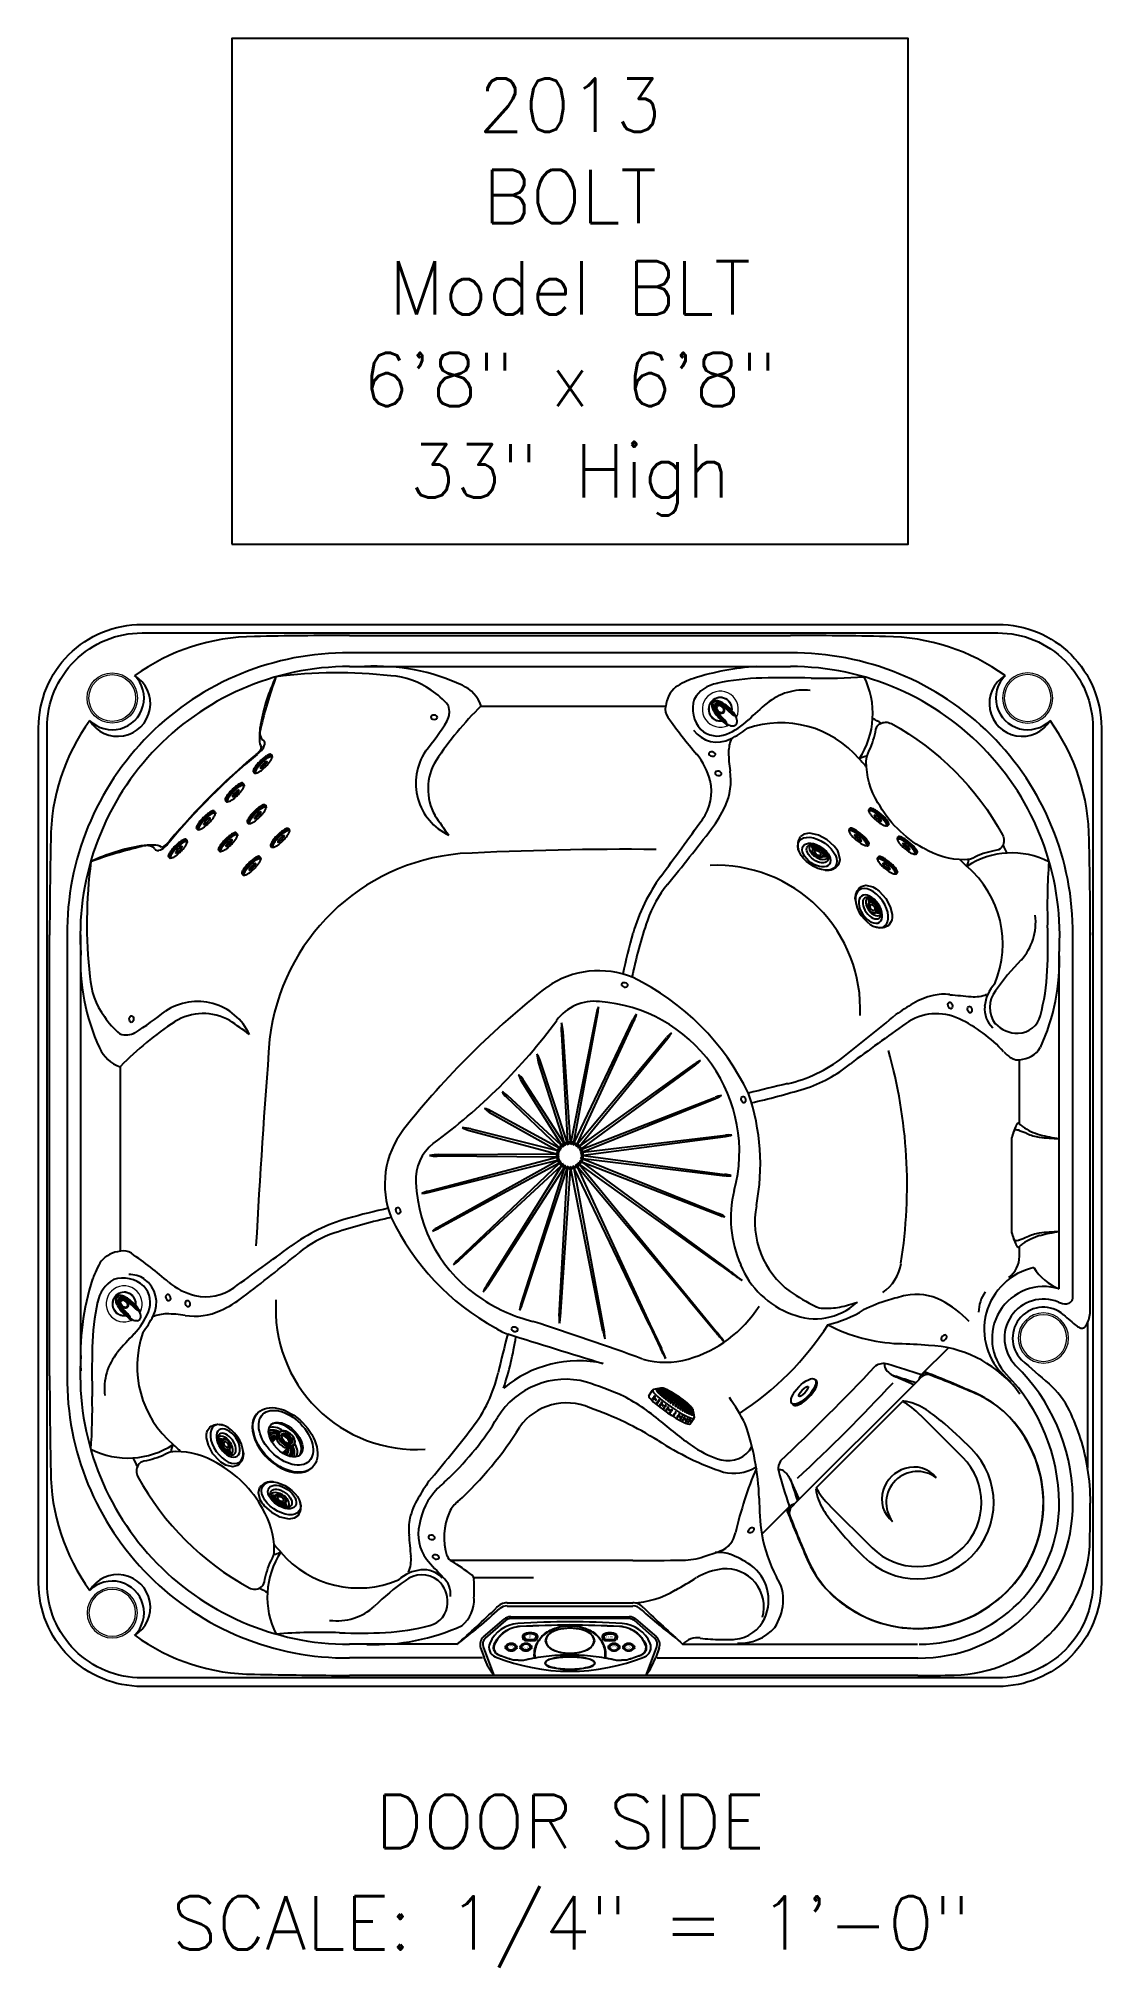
# Model space of a CAD drawing. Extents: x 646 to 726, y 789 to 934.
import ezdxf
from ezdxf.enums import TextEntityAlignment as Align

# ---------------------------------------------------------------- set-up
doc = ezdxf.new("R2010")
doc.units = 0
doc.header["$MEASUREMENT"] = 0
for name, color, linetype in [('1', 4, 'Continuous'), ('1_CYAN', 4, 'Continuous'), ('2', 7, 'Continuous'), ('DIM', 3, 'Continuous')]:
    doc.layers.add(name, color=color, linetype=linetype)
doc.styles.add('SIMPLEX', font='simplex')

msp = doc.modelspace()

# ---------------------------------------------------------------- texts
at = {"layer": 'DIM', "style": 'SIMPLEX'}
for s, p in [('2013', (686.01, 926.6)), ('BOLT', (686.01, 919.75)), ('Model BLT', (686.01, 912.89)), ('6\'8" x 6\'8"', (686.01, 906.03)), ('33" High', (686.01, 899.18)), ('DOOR SIDE', (686.01, 797.95)), ('SCALE: 1/4" = 1\'-0"', (686.08, 790.36))]:
    msp.add_text(s, height=4, dxfattribs=at).set_placement(p, align=Align.CENTER)

# ---------------------------------------------------------------- blocks, each defined once
blk = doc.blocks.new('CP')
at = {"layer": '1'}
for points in [[(-3, -1.11), (-3.05, -1.11), (-3.05, -1.16), (-2.99, -1.16), (-2.99, -1.18), (-3.07, -1.18), (-3.07, -1.04), (-3, -1.04), (-3, -1.05), (-3.05, -1.05), (-3.05, -1.1), (-3, -1.1)], [(-2.94, -1.06), (-2.99, -1.06), (-2.99, -1.04), (-2.89, -1.04), (-2.89, -1.06), (-2.93, -1.06), (-2.93, -1.18), (-2.94, -1.18)], [(2.75, -1.06), (2.77, -1.06), (2.77, -1.18), (2.83, -1.18), (2.83, -1.19), (2.75, -1.19)], [(2.87, -1.06), (2.87, -1.19), (2.85, -1.19), (2.85, -1.06)], [(3.04, -1.06), (3.04, -1.11), (3.11, -1.11), (3.11, -1.06), (3.13, -1.06), (3.13, -1.19), (3.11, -1.19), (3.11, -1.13), (3.04, -1.13), (3.04, -1.19), (3.03, -1.19), (3.03, -1.06)], [(3.18, -1.07), (3.14, -1.07), (3.14, -1.06), (3.24, -1.06), (3.24, -1.07), (3.2, -1.07), (3.2, -1.19), (3.18, -1.19)], [(-4.41, -1.76), (-4.63, -1.96), (-4.63, -1.94), (-4.41, -1.74), (-4.19, -1.94), (-4.19, -1.96)], [(-4.26, -1.96), (-4.29, -1.96), (-4.29, -1.99), (-4.26, -1.99), (-4.26, -2), (-4.3, -2), (-4.3, -1.92), (-4.26, -1.92), (-4.26, -1.93), (-4.29, -1.93), (-4.29, -1.95), (-4.26, -1.95)], [(-3.3, -2.01), (-3.52, -1.82), (-3.52, -1.84), (-3.3, -2.03), (-3.08, -1.84), (-3.08, -1.82)], [(-3.16, -1.82), (-3.19, -1.82), (-3.19, -1.85), (-3.15, -1.85), (-3.15, -1.86), (-3.2, -1.86), (-3.2, -1.78), (-3.15, -1.78), (-3.15, -1.79), (-3.19, -1.79), (-3.19, -1.81), (-3.16, -1.81)], [(3.31, -1.78), (3.09, -1.98), (3.09, -1.95), (3.31, -1.76), (3.53, -1.95), (3.53, -1.98)], [(4.4, -2.03), (4.18, -1.83), (4.18, -1.86), (4.4, -2.05), (4.62, -1.86), (4.62, -1.83)], [(4.39, -1.8), (4.44, -1.8), (4.44, -1.8), (4.4, -1.8), (4.4, -1.83), (4.43, -1.83), (4.43, -1.84), (4.4, -1.84), (4.4, -1.88), (4.39, -1.88)], [(4.45, -1.8), (4.5, -1.8), (4.5, -1.8), (4.46, -1.8), (4.46, -1.83), (4.49, -1.83), (4.49, -1.84), (4.46, -1.84), (4.46, -1.88), (4.45, -1.88)]]:
    blk.add_hatch(color=3, dxfattribs=at).paths.add_polyline_path(points)
at = {"layer": '1', "linetype": 'Continuous'}
for p, q in [((-2.67, -2.7), (-2.66, -2.69)), ((-2.65, -2.68), (-2.65, -2.68)), ((2.65, -2.68), (2.65, -2.68)), ((2.67, -2.7), (2.66, -2.69))]:
    blk.add_line(p, q, dxfattribs=at)
for centre, radius, start, end in [((0, -59.46), 59.46, 86.2269, 93.7731), ((-3.75, -2.58), 2.46, 93.772, 156.7196), ((-3.37, -1.1), 0.19, 156.2798, 193.8506), ((-3.14, -1.05), 0.43, 193.8506, 218.3578), ((-3.43, -1.07), 0.119, 124.5754, 156.2798), ((-2.98, -1.73), 0.914, 55.4246, 124.5754), ((-3.31, -1.19), 0.204, 218.3578, 263.9637), ((-2.98, 1.94), 3.35, 263.9637, 276.0363), ((-2.65, -1.19), 0.204, 276.0363, 321.6422), ((-2.83, -1.05), 0.43, 321.6422, 346.1494), ((-2.53, -1.07), 0.119, 23.7202, 55.4246), ((-2.6, -1.1), 0.19, 346.1494, 23.7202), ((2.6, -1.1), 0.19, 156.2798, 193.8506), ((2.83, -1.05), 0.43, 193.8506, 218.3578), ((2.53, -1.07), 0.119, 124.5754, 156.2798), ((2.98, -1.73), 0.914, 55.4246, 124.5754), ((2.65, -1.19), 0.204, 218.3578, 263.9637), ((2.98, 1.94), 3.35, 263.9637, 276.0363), ((3.31, -1.19), 0.204, 276.0363, 321.6422), ((3.14, -1.05), 0.43, 321.6422, 346.1494), ((3.43, -1.07), 0.119, 23.7202, 55.4246), ((3.37, -1.1), 0.19, 346.1494, 23.7202), ((3.75, -2.58), 2.46, 23.2804, 86.2279), ((-5.31, -1.91), 0.758, 156.7189, 248.1124), ((0, 11.31), 15.01, 248.111, 291.889), ((-4.56, -1.9), 0.282, 168.7098, 191.2902), ((-4.4, -2.16), 0.542, 41.9354, 138.0646), ((-4.4, -1.64), 0.542, 221.9354, 318.0646), ((-4.25, -1.9), 0.282, 348.7098, 11.2902), ((-3.45, -1.9), 0.282, 168.7098, 191.2902), ((-3.3, -2.16), 0.542, 41.9354, 138.0646), ((-3.3, -1.64), 0.542, 221.9354, 318.0646), ((-3.15, -1.9), 0.282, 348.7098, 11.2902), ((-2.66, -2.68), 0.01, 280.332, 7.0413), ((2.66, -2.68), 0.01, 172.9587, 259.668), ((3.15, -1.9), 0.282, 168.7098, 191.2902), ((3.3, -2.16), 0.542, 41.9354, 138.0646), ((3.3, -1.64), 0.542, 221.9354, 318.0646), ((3.45, -1.9), 0.282, 348.7098, 11.2902), ((4.25, -1.9), 0.282, 168.7098, 191.2902), ((4.4, -2.16), 0.542, 41.9354, 138.0646), ((4.4, -1.64), 0.542, 221.9354, 318.0646), ((4.56, -1.9), 0.282, 348.7098, 11.2902), ((5.31, -1.91), 0.758, 291.8876, 23.2811)]:
    blk.add_arc(centre, radius, start, end, dxfattribs=at)
for points, knots in [([(-5.67, -1.68), (-5.57, -1.5), (-5.38, -1.14), (-4.92, -0.71), (-4.35, -0.4), (-3.93, -0.34), (-3.72, -0.31)], [0, 0, 0, 0, 0.596517, 1.222078, 1.860273, 2.492129, 2.492129, 2.492129, 2.492129]), ([(-3.72, -0.34), (-3.93, -0.37), (-4.34, -0.43), (-4.9, -0.73), (-5.36, -1.15), (-5.55, -1.51), (-5.64, -1.69)], [0, 0, 0, 0, 0.627481, 1.258683, 1.87739, 2.467366, 2.467366, 2.467366, 2.467366]), ([(-3.72, -0.31), (-3.72, -0.31), (-3.72, -0.31), (-3.72, -0.31), (-3.72, -0.31)], [0, 0, 0, 0, 0.001302863, 0.002605157, 0.002605157, 0.002605157, 0.002605157]), ([(-2.65, -2.68), (-2.66, -2.65), (-2.67, -2.58), (-2.67, -2.42), (-2.66, -2.2), (-2.61, -1.95), (-2.5, -1.63), (-2.28, -1.26), (-1.92, -0.89), (-1.49, -0.61), (-1.09, -0.45), (-0.76, -0.37), (-0.51, -0.32), (-0.3, -0.3), (-0.15, -0.29), (-0.06, -0.29), (-0.02, -0.29), (0, -0.29)], [0, 0, 0, 0, 0.089998, 0.218213, 0.474629, 0.731067, 0.987461, 1.498931, 2.009974, 2.520512, 3.030569, 3.285567, 3.540512, 3.795442, 3.922881, 3.986577, 4.050249, 4.050249, 4.050249, 4.050249]), ([(-0.02, -0.31), (-0.04, -0.31), (-0.07, -0.31), (-0.15, -0.31), (-0.3, -0.32), (-0.5, -0.34), (-0.75, -0.39), (-1.08, -0.48), (-1.47, -0.64), (-1.9, -0.91), (-2.26, -1.27), (-2.48, -1.64), (-2.59, -1.96), (-2.64, -2.21), (-2.65, -2.42), (-2.64, -2.58), (-2.63, -2.65), (-2.63, -2.68)], [0, 0, 0, 0, 0.038517, 0.101775, 0.228327, 0.481427, 0.734456, 0.987441, 1.493091, 1.998568, 2.503799, 3.00878, 3.261772, 3.514793, 3.767848, 3.894433, 3.983265, 3.983265, 3.983265, 3.983265]), ([(-1.84, -1.41), (-1.77, -1.23), (-1.61, -0.81), (-0.85, -0.51), (-0.3, -0.47), (0, -0.44)], [0, 0, 0, 0, 0.550652, 1.309438, 2.231721, 2.231721, 2.231721, 2.231721]), ([(0, -2.38), (-0.3, -2.35), (-0.85, -2.31), (-1.61, -2.01), (-1.77, -1.59), (-1.84, -1.41)], [0, 0, 0, 0, 0.922283, 1.681068, 2.229237, 2.229237, 2.229237, 2.229237]), ([(0, -0.47), (-0.23, -0.48), (-0.68, -0.51), (-1.25, -0.7), (-1.7, -0.99), (-1.78, -1.28), (-1.81, -1.41)], [0, 0, 0, 0, 0.697318, 1.319854, 1.817814, 2.202545, 2.202545, 2.202545, 2.202545]), ([(-1.81, -1.41), (-1.78, -1.54), (-1.7, -1.83), (-1.25, -2.12), (-0.68, -2.32), (-0.23, -2.34), (0, -2.35)], [0, 0, 0, 0, 0.386345, 0.884306, 1.506842, 2.20416, 2.20416, 2.20416, 2.20416]), ([(0, -0.29), (0.02, -0.29), (0.06, -0.29), (0.15, -0.29), (0.3, -0.3), (0.51, -0.32), (0.76, -0.37), (1.09, -0.45), (1.49, -0.61), (1.92, -0.89), (2.28, -1.26), (2.5, -1.63), (2.61, -1.95), (2.66, -2.2), (2.67, -2.42), (2.67, -2.58), (2.66, -2.65), (2.65, -2.68)], [0, 0, 0, 0, 0.063672, 0.127368, 0.254807, 0.509737, 0.764682, 1.01968, 1.529737, 2.040275, 2.551318, 3.062788, 3.319182, 3.57562, 3.832036, 3.960251, 4.050249, 4.050249, 4.050249, 4.050249]), ([(0, -2.35), (0.23, -2.34), (0.68, -2.32), (1.25, -2.12), (1.7, -1.83), (1.78, -1.54), (1.81, -1.41)], [0, 0, 0, 0, 0.697318, 1.319854, 1.817814, 2.20416, 2.20416, 2.20416, 2.20416]), ([(1.84, -1.41), (1.77, -1.59), (1.61, -2.01), (0.85, -2.31), (0.3, -2.35), (0, -2.38)], [0, 0, 0, 0, 0.548039, 1.306825, 2.229108, 2.229108, 2.229108, 2.229108]), ([(0.01, -0.44), (0.31, -0.47), (0.86, -0.51), (1.61, -0.81), (1.77, -1.23), (1.84, -1.41)], [0, 0, 0, 0, 0.914184, 1.672969, 2.223622, 2.223622, 2.223622, 2.223622]), ([(2.63, -2.68), (2.63, -2.65), (2.64, -2.58), (2.65, -2.42), (2.64, -2.21), (2.59, -1.96), (2.48, -1.64), (2.26, -1.27), (1.9, -0.91), (1.47, -0.64), (1.08, -0.48), (0.75, -0.39), (0.5, -0.34), (0.3, -0.32), (0.15, -0.31), (0.07, -0.31), (0.04, -0.31), (0.02, -0.31)], [0, 0, 0, 0, 0.08885, 0.215435, 0.46849, 0.721512, 0.974503, 1.479484, 1.984715, 2.490192, 2.995842, 3.248828, 3.501856, 3.754956, 3.881508, 3.944766, 3.98336, 3.98336, 3.98336, 3.98336]), ([(1.81, -1.41), (1.78, -1.28), (1.7, -0.99), (1.25, -0.7), (0.69, -0.51), (0.25, -0.48), (0.03, -0.47)], [0, 0, 0, 0, 0.386345, 0.884306, 1.506842, 2.176937, 2.176937, 2.176937, 2.176937]), ([(3.72, -0.31), (3.93, -0.34), (4.35, -0.4), (4.92, -0.71), (5.38, -1.14), (5.57, -1.5), (5.67, -1.68)], [0, 0, 0, 0, 0.631856, 1.270051, 1.895613, 2.490835, 2.490835, 2.490835, 2.490835]), ([(3.72, -0.31), (3.72, -0.31), (3.72, -0.31), (3.72, -0.31), (3.72, -0.31)], [0, 0, 0, 0, 0.001302308, 0.002605181, 0.002605181, 0.002605181, 0.002605181]), ([(5.64, -1.69), (5.55, -1.51), (5.36, -1.15), (4.9, -0.73), (4.34, -0.43), (3.93, -0.37), (3.72, -0.34)], [0, 0, 0, 0, 0.589976, 1.208683, 1.839885, 2.467366, 2.467366, 2.467366, 2.467366]), ([(-5.46, -2.43), (-5.52, -2.39), (-5.62, -2.29), (-5.71, -2.1), (-5.73, -1.88), (-5.69, -1.75), (-5.67, -1.68)], [0, 0, 0, 0, 0.2108939, 0.4159266, 0.6230506, 0.8402115, 0.8402115, 0.8402115, 0.8402115]), ([(-5.64, -1.69), (-5.67, -1.76), (-5.71, -1.89), (-5.68, -2.09), (-5.6, -2.28), (-5.5, -2.37), (-5.45, -2.41)], [0, 0, 0, 0, 0.2084774, 0.4073137, 0.6041431, 0.806603, 0.806603, 0.806603, 0.806603]), ([(-4.83, -1.85), (-4.83, -1.84), (-4.83, -1.82), (-4.81, -1.8), (-4.81, -1.79)], [0, 0, 0, 0, 0.02872002, 0.05743002, 0.05743002, 0.05743002, 0.05743002]), ([(-4.81, -2.01), (-4.81, -2), (-4.83, -1.98), (-4.83, -1.97), (-4.83, -1.96)], [0, 0, 0, 0, 0.02872092, 0.05743006, 0.05743006, 0.05743006, 0.05743006]), ([(-4, -1.79), (-4, -1.8), (-3.98, -1.82), (-3.98, -1.84), (-3.98, -1.85)], [0, 0, 0, 0, 0.02872093, 0.05743008, 0.05743008, 0.05743008, 0.05743008]), ([(-3.98, -1.96), (-3.98, -1.97), (-3.98, -1.98), (-4, -2), (-4, -2.01)], [0, 0, 0, 0, 0.02872064, 0.05743001, 0.05743001, 0.05743001, 0.05743001]), ([(-3.73, -1.85), (-3.73, -1.84), (-3.72, -1.82), (-3.71, -1.8), (-3.7, -1.79)], [0, 0, 0, 0, 0.02870914, 0.05743002, 0.05743002, 0.05743002, 0.05743002]), ([(-3.7, -2.01), (-3.71, -2), (-3.72, -1.98), (-3.73, -1.97), (-3.73, -1.96)], [0, 0, 0, 0, 0.02871004, 0.05743006, 0.05743006, 0.05743006, 0.05743006]), ([(-2.9, -1.79), (-2.89, -1.8), (-2.88, -1.82), (-2.87, -1.84), (-2.87, -1.85)], [0, 0, 0, 0, 0.02871005, 0.05743009, 0.05743009, 0.05743009, 0.05743009]), ([(-2.87, -1.96), (-2.87, -1.97), (-2.88, -1.98), (-2.89, -2), (-2.9, -2.01)], [0, 0, 0, 0, 0.02870975, 0.05743002, 0.05743002, 0.05743002, 0.05743002]), ([(-2.61, -2.71), (-2.61, -2.71), (-2.62, -2.71), (-2.62, -2.71), (-2.62, -2.71)], [0, 0, 0, 0, 0.0075072, 0.01501348, 0.01501348, 0.01501348, 0.01501348]), ([(-2.62, -2.71), (-2.62, -2.71), (-2.62, -2.71), (-2.62, -2.72), (-2.62, -2.72), (-2.62, -2.72), (-2.62, -2.72)], [0, 0, 0, 0, 0.000867216, 0.001734459, 0.00260173, 0.003469027, 0.003469027, 0.003469027, 0.003469027]), ([(-0.06, -2.48), (-0.34, -2.49), (-0.92, -2.5), (-1.77, -2.58), (-2.33, -2.67), (-2.61, -2.71)], [0, 0, 0, 0, 0.856212, 1.714883, 2.564935, 2.564935, 2.564935, 2.564935]), ([(-1.88, -3.09), (-1.83, -3.02), (-1.71, -2.82), (-1.26, -2.72), (-0.69, -2.6), (-0.24, -2.59), (0, -2.59)], [0, 0, 0, 0, 0.23871, 0.676332, 1.294207, 2.012747, 2.012747, 2.012747, 2.012747]), ([(-1.85, -3.09), (-1.81, -3.02), (-1.69, -2.83), (-1.24, -2.74), (-0.69, -2.63), (-0.26, -2.62), (-0.03, -2.61)], [0, 0, 0, 0, 0.229942, 0.65956, 1.268511, 1.950955, 1.950955, 1.950955, 1.950955]), ([(2.61, -2.71), (2.32, -2.67), (1.75, -2.58), (0.88, -2.5), (0.29, -2.49), (0, -2.48)], [0, 0, 0, 0, 0.869651, 1.747677, 2.623124, 2.623124, 2.623124, 2.623124]), ([(0, -2.59), (0.24, -2.59), (0.69, -2.6), (1.26, -2.72), (1.71, -2.82), (1.83, -3.02), (1.87, -3.09)], [0, 0, 0, 0, 0.71854, 1.336414, 1.774037, 2.012746, 2.012746, 2.012746, 2.012746]), ([(0.03, -2.61), (0.26, -2.62), (0.69, -2.63), (1.24, -2.73), (1.67, -2.83), (1.8, -3), (1.85, -3.05)], [0, 0, 0, 0, 0.680008, 1.28896, 1.718578, 1.921295, 1.921295, 1.921295, 1.921295]), ([(2.62, -2.72), (2.62, -2.72), (2.62, -2.72), (2.62, -2.72), (2.62, -2.71), (2.62, -2.71), (2.62, -2.71)], [0, 0, 0, 0, 0.000867299, 0.001734572, 0.002601817, 0.003469036, 0.003469036, 0.003469036, 0.003469036]), ([(2.87, -1.85), (2.87, -1.84), (2.88, -1.82), (2.89, -1.8), (2.9, -1.79)], [0, 0, 0, 0, 0.02870974, 0.05743006, 0.05743006, 0.05743006, 0.05743006]), ([(2.9, -2.01), (2.89, -2), (2.88, -1.98), (2.87, -1.97), (2.87, -1.96)], [0, 0, 0, 0, 0.02870999, 0.05742998, 0.05742998, 0.05742998, 0.05742998]), ([(3.7, -1.79), (3.71, -1.8), (3.72, -1.82), (3.73, -1.84), (3.73, -1.85)], [0, 0, 0, 0, 0.02870999, 0.05742998, 0.05742998, 0.05742998, 0.05742998]), ([(3.73, -1.96), (3.73, -1.97), (3.72, -1.98), (3.71, -2), (3.7, -2.01)], [0, 0, 0, 0, 0.02870911, 0.05743003, 0.05743003, 0.05743003, 0.05743003]), ([(3.98, -1.85), (3.98, -1.84), (3.98, -1.82), (4, -1.8), (4, -1.79)], [0, 0, 0, 0, 0.02870974, 0.05743005, 0.05743005, 0.05743005, 0.05743005]), ([(4, -2.01), (4, -2), (3.98, -1.98), (3.98, -1.97), (3.98, -1.96)], [0, 0, 0, 0, 0.02870999, 0.05742997, 0.05742997, 0.05742997, 0.05742997]), ([(4.81, -1.79), (4.81, -1.8), (4.83, -1.82), (4.83, -1.84), (4.83, -1.85)], [0, 0, 0, 0, 0.02870999, 0.05742998, 0.05742998, 0.05742998, 0.05742998]), ([(4.83, -1.96), (4.83, -1.97), (4.83, -1.98), (4.81, -2), (4.81, -2.01)], [0, 0, 0, 0, 0.02870911, 0.05743002, 0.05743002, 0.05743002, 0.05743002]), ([(5.45, -2.41), (5.5, -2.37), (5.6, -2.28), (5.68, -2.09), (5.71, -1.89), (5.67, -1.76), (5.64, -1.69)], [0, 0, 0, 0, 0.20246, 0.3992894, 0.5981256, 0.806603, 0.806603, 0.806603, 0.806603]), ([(5.68, -1.71), (5.7, -1.77), (5.73, -1.89), (5.71, -2.1), (5.62, -2.29), (5.52, -2.39), (5.46, -2.43)], [0, 0, 0, 0, 0.1876508, 0.3947748, 0.5998075, 0.8107014, 0.8107014, 0.8107014, 0.8107014]), ([(-3.48, -2.89), (-3.48, -2.89), (-3.48, -2.89), (-3.48, -2.89), (-3.48, -2.89)], [0, 0, 0, 0, 0.001309312, 0.002618325, 0.002618325, 0.002618325, 0.002618325]), ([(0, -3.59), (-0.24, -3.58), (-0.69, -3.57), (-1.26, -3.46), (-1.71, -3.35), (-1.83, -3.16), (-1.88, -3.09)], [0, 0, 0, 0, 0.718545, 1.33642, 1.774042, 2.012752, 2.012752, 2.012752, 2.012752]), ([(-0.03, -3.56), (-0.26, -3.56), (-0.69, -3.55), (-1.24, -3.44), (-1.67, -3.34), (-1.8, -3.17), (-1.85, -3.11)], [0, 0, 0, 0, 0.680236, 1.289188, 1.718806, 1.929831, 1.929831, 1.929831, 1.929831]), ([(1.87, -3.09), (1.83, -3.16), (1.71, -3.35), (1.26, -3.46), (0.69, -3.57), (0.24, -3.58), (0, -3.59)], [0, 0, 0, 0, 0.23871, 0.676332, 1.294207, 2.012742, 2.012742, 2.012742, 2.012742]), ([(1.85, -3.11), (1.81, -3.17), (1.68, -3.34), (1.24, -3.44), (0.69, -3.55), (0.26, -3.56), (0.03, -3.56)], [0, 0, 0, 0, 0.212665, 0.642283, 1.251235, 1.932944, 1.932944, 1.932944, 1.932944]), ([(3.48, -2.89), (3.48, -2.89), (3.48, -2.89), (3.48, -2.89), (3.48, -2.89)], [0, 0, 0, 0, 0.001309006, 0.002618328, 0.002618328, 0.002618328, 0.002618328])]:
    blk.add_open_spline(points, degree=3, knots=knots, dxfattribs=at)
for points in [[(-3.72, -0.31), (-2.48, -0.27), (-1.24, -0.23), (0, -0.2)], [(0, -0.22), (-1.24, -0.26), (-2.48, -0.3), (-3.72, -0.34)], [(-1.84, -1.41), (-1.84, -1.41), (-1.84, -1.41), (-1.84, -1.41)], [(-1.81, -1.41), (-1.81, -1.41), (-1.81, -1.41), (-1.81, -1.41)], [(-0.01, -0.31), (-0.01, -0.31), (-0.02, -0.31), (-0.02, -0.31)], [(0, -0.31), (0, -0.31), (-0.01, -0.31), (-0.01, -0.31)], [(0, -0.2), (1.24, -0.23), (2.48, -0.27), (3.72, -0.31)], [(3.72, -0.34), (2.48, -0.3), (1.24, -0.26), (0, -0.22)], [(0.02, -0.31), (0.02, -0.31), (0.01, -0.31), (0, -0.31)], [(0, -0.44), (0, -0.44), (0.01, -0.44), (0.01, -0.44)], [(0.03, -0.47), (0.02, -0.47), (0.01, -0.47), (0, -0.47)], [(1.77, -0.84), (1.77, -0.84), (1.77, -0.84), (1.77, -0.84)], [(1.84, -1.41), (1.84, -1.41), (1.84, -1.41), (1.84, -1.41)], [(-5.45, -2.44), (-5.45, -2.44), (-5.46, -2.44), (-5.46, -2.43)], [(-5.45, -2.41), (-5.4, -2.44), (-5.36, -2.46), (-5.31, -2.49)], [(-5.35, -2.5), (-5.38, -2.48), (-5.41, -2.46), (-5.45, -2.44)], [(-5.33, -2.51), (-5.34, -2.5), (-5.34, -2.5), (-5.35, -2.5)], [(-5.32, -2.51), (-5.32, -2.51), (-5.33, -2.51), (-5.33, -2.51)], [(-4.26, -2.87), (-4.62, -2.75), (-4.97, -2.63), (-5.32, -2.51)], [(-5.31, -2.49), (-4.96, -2.61), (-4.61, -2.73), (-4.26, -2.85)], [(-4.26, -2.85), (-4, -2.85), (-3.74, -2.86), (-3.49, -2.87)], [(-3.48, -2.89), (-3.74, -2.89), (-4, -2.88), (-4.26, -2.87)], [(-3.49, -2.87), (-3.21, -2.81), (-2.94, -2.75), (-2.67, -2.7)], [(-2.62, -2.71), (-2.91, -2.77), (-3.19, -2.83), (-3.48, -2.89)], [(-2.63, -2.68), (-2.63, -2.69), (-2.63, -2.7), (-2.62, -2.71)], [(-2.61, -2.71), (-2.61, -2.72), (-2.62, -2.72), (-2.62, -2.72)], [(0, -2.48), (-0.02, -2.48), (-0.04, -2.48), (-0.06, -2.48)], [(-0.03, -2.61), (-0.02, -2.61), (-0.01, -2.61), (0, -2.61)], [(0, -2.61), (0.01, -2.61), (0.02, -2.61), (0.03, -2.61)], [(2.62, -2.72), (2.62, -2.72), (2.61, -2.72), (2.61, -2.71)], [(2.62, -2.71), (2.62, -2.71), (2.61, -2.71), (2.61, -2.71)], [(2.62, -2.71), (2.63, -2.7), (2.63, -2.69), (2.63, -2.68)], [(2.62, -2.71), (2.62, -2.71), (2.62, -2.71), (2.62, -2.71)], [(3.48, -2.89), (3.19, -2.83), (2.91, -2.77), (2.62, -2.71)], [(2.67, -2.7), (2.94, -2.75), (3.21, -2.81), (3.49, -2.87)], [(4.26, -2.87), (4, -2.88), (3.74, -2.89), (3.48, -2.89)], [(3.49, -2.87), (3.74, -2.86), (4, -2.85), (4.26, -2.85)], [(4.26, -2.85), (4.61, -2.73), (4.96, -2.61), (5.31, -2.49)], [(5.32, -2.51), (4.97, -2.63), (4.62, -2.75), (4.26, -2.87)], [(5.31, -2.49), (5.36, -2.46), (5.4, -2.44), (5.45, -2.41)], [(5.34, -2.5), (5.33, -2.51), (5.32, -2.51), (5.32, -2.51)], [(5.45, -2.44), (5.41, -2.46), (5.37, -2.48), (5.34, -2.5)], [(5.46, -2.43), (5.46, -2.44), (5.45, -2.44), (5.45, -2.44)], [(5.67, -1.68), (5.67, -1.68), (5.67, -1.68), (5.67, -1.68)], [(5.67, -1.68), (5.67, -1.69), (5.67, -1.7), (5.68, -1.71)], [(-1.85, -3.11), (-1.85, -3.1), (-1.85, -3.09), (-1.85, -3.09)], [(-0.01, -3.56), (-0.02, -3.56), (-0.02, -3.56), (-0.03, -3.56)], [(0, -3.56), (0, -3.56), (-0.01, -3.56), (-0.01, -3.56)], [(0.03, -3.56), (0.02, -3.56), (0.01, -3.56), (0, -3.56)], [(1.85, -3.05), (1.85, -3.07), (1.85, -3.08), (1.85, -3.09)], [(1.85, -3.09), (1.85, -3.09), (1.85, -3.09), (1.85, -3.1)], [(1.85, -3.1), (1.85, -3.1), (1.85, -3.1), (1.85, -3.11)]]:
    blk.add_open_spline(points, degree=3, dxfattribs=at)
at = {"layer": 'DIM'}
for points in [[(-2.59, -1.23, 0.12827), (-2.53, -1.08, 0.317284), (-2.58, -0.99, 0.236977), (-3.38, -0.99, 0.353391), (-3.43, -1.09, 0.120222), (-3.37, -1.24, 0.202243), (-3.26, -1.3, 0.045903), (-2.69, -1.3, 0.204316)], [(3.38, -1.25, 0.12827), (3.43, -1.1, 0.317284), (3.38, -1, 0.236977), (2.58, -1.01, 0.353391), (2.53, -1.11, 0.120222), (2.6, -1.26, 0.202243), (2.7, -1.32, 0.045903), (3.27, -1.31, 0.204316)], [(-4.08, -1.94, 0.115435), (-4.08, -1.85, 0.188165), (-4.11, -1.79, 0.351058), (-4.69, -1.78, 0.173992), (-4.73, -1.85, 0.052891), (-4.74, -1.91, 0.19351), (-4.7, -2, 0.346479), (-4.12, -2, 0.149922)], [(-2.97, -1.94, 0.115435), (-2.97, -1.85, 0.188165), (-3.01, -1.78, 0.351058), (-3.58, -1.77, 0.173992), (-3.63, -1.85, 0.052891), (-3.63, -1.9, 0.19351), (-3.59, -1.99, 0.346479), (-3.02, -2, 0.149922)], [(3.63, -1.95, 0.115435), (3.63, -1.86, 0.188165), (3.59, -1.8, 0.351058), (3.02, -1.79, 0.173992), (2.97, -1.86, 0.052891), (2.97, -1.92, 0.19351), (3.01, -2.01, 0.346479), (3.58, -2.01, 0.149922)], [(4.73, -1.96, 0.115435), (4.73, -1.87, 0.188165), (4.7, -1.8, 0.351058), (4.12, -1.79, 0.173992), (4.07, -1.87, 0.052891), (4.07, -1.92, 0.19351), (4.11, -2.01, 0.346479), (4.69, -2.02, 0.149922)]]:
    blk.add_lwpolyline(points, format="xyb", close=True, dxfattribs=at)
blk = doc.blocks.new('BOLTLID')
at = {"layer": '1_CYAN', "color": 4}
for p, q in [((0.01, 6.38), (-0.01, 6.9)), ((0.01, 6.38), (-0.01, -6.38)), ((-0.01, -6.38), (-0.01, -6.86))]:
    blk.add_line(p, q, dxfattribs=at)
at = {"layer": '1_CYAN', "color": 3}
for p, q in [((-1.97, 4.82), (-6.45, 4.82)), ((-0.29, 4.6), (-0.29, -4.55)), ((-6.45, -4.77), (-1.97, -4.77))]:
    blk.add_line(p, q, dxfattribs=at)
at = {"layer": '1_CYAN', "color": 4}
for centre, radius, start, end in [((-6.49, 0.02), 9.4, 87.9593, 272.0407), ((-6.65, 1.55), 7.88, 68.1708, 86.3683), ((-30.26, -58.93), 72.81, 65.7804, 68.6233), ((-0.62, 6.9), 0.618, 0.3829, 67.7357), ((-0.62, -6.85), 0.618, 292.2643, 359.6171), ((-30.26, 58.98), 72.81, 291.3767, 294.2196), ((-6.65, -1.51), 7.88, 273.6317, 291.8292)]:
    blk.add_arc(centre, radius, start, end, dxfattribs=at)
at = {"layer": '1_CYAN', "color": 3}
for centre, radius, start, end in [((-6.45, 0.02), 5.71, 90, 270), ((-6.45, 0.02), 4.79, 90, 270), ((-6.15, -25.5), 31.23, 84.8352, 90.5512), ((-4.13, -5.08), 10.71, 77.5164, 85.761), ((-1.83, -0.68), 5.5, 73.6816, 91.3953), ((-2.73, 1.53), 3.96, 52.8827, 76.6882), ((-5.88, 0.23), 2.12, 26.4844, 96.9652), ((-6.45, 0.02), 2.34, 277.8604, 82.1396), ((-6.22, 0.02), 2.53, 332.7162, 27.2838), ((-5.88, -0.19), 2.12, 263.0348, 333.5156), ((-6.15, 25.54), 31.23, 269.4488, 275.1648), ((-4.13, 5.13), 10.71, 274.239, 282.4836), ((-1.83, 0.73), 5.5, 268.6047, 286.3184), ((-2.73, -1.48), 3.96, 283.3118, 307.1173), ((-0.4, -4.54), 0.11, 300.8692, 356.045)]:
    blk.add_arc(centre, radius, start, end, dxfattribs=at)
blk = doc.blocks.new('AIRVALVE')
at = {"layer": '1', "color": 3}
for points in [[(0, -0.36, -0.315142), (-0.23, -0.2, -0.18995), (-0.23, 0.2, -0.321841), (0, 0.36, -0.321841)], [(0, -0.3, -0.313827), (-0.18, -0.18, -0.191301), (-0.18, 0.18, -0.313824), (0, 0.3, -0.313824)], [(0, -0.36, 0.315142), (0.23, -0.2, 0.18995), (0.23, 0.2, 0.321841), (0, 0.36, 0.321841)], [(0, -0.3, 0.313827), (0.18, -0.18, 0.191301), (0.18, 0.18, 0.313824), (0, 0.3, 0.313824)]]:
    blk.add_lwpolyline(points, format="xyb", dxfattribs=at)
at = {"layer": '1', "color": 2, "linetype": 'Continuous', "lineweight": 0}
for start, end in [(89.9806, 250.9039), (289.0961, 90.0194)]:
    blk.add_arc((0, 0), 1.35, start, end, dxfattribs=at)
at = {"layer": '1', "color": 3, "lineweight": 0}
for radius, start, end in [(0.904, 89.971, 234.0158), (0.846, 89.9691, 230.785), (0.904, 305.9842, 90.029), (0.846, 309.215, 90.0309)]:
    blk.add_arc((0, 0), radius, start, end, dxfattribs=at)
at = {"layer": '1', "color": 3}
for centre, radius, start, end in [((2.3, -0.49), 2.84, 162.114, 183.2782), ((1.83, -0.43), 2.33, 157.8169, 183.0748), ((0.29, 0.16), 0.727, 137.3155, 162.114), ((0.86, -0.2), 1.25, 149.361, 174.2752), ((0.29, 0.17), 0.679, 134.6535, 155.2206), ((-4.44, 0.72), 4.19, 348.9682, 350.9757), ((0.8, -0.2), 1.13, 159.5686, 175.7316), ((0.32, -0.03), 0.632, 154.5984, 170.9757), ((0, 0.45), 0.316, 89.9436, 140.7663), ((0.54, -0.14), 0.873, 146.1687, 154.5984), ((0.07, 0.07), 0.349, 134.6301, 159.5686), ((0, 0.31), 0.247, 89.9147, 149.361), ((0, 0.46), 0.271, 89.8214, 134.6535), ((0, 0.22), 0.227, 90.0848, 146.1687), ((0.02, 0.13), 0.266, 93.7523, 134.6301), ((0, 0.45), 0.316, 39.2337, 90.0564), ((0, 0.46), 0.271, 45.3465, 90.1786), ((0, 0.31), 0.247, 30.639, 90.0853), ((0, 0.22), 0.227, 33.8313, 89.9152), ((-0.02, 0.13), 0.266, 45.3699, 86.2477), ((-0.08, 0.07), 0.349, 20.4314, 45.3699), ((-0.29, 0.17), 0.679, 24.7794, 45.3465), ((-0.54, -0.14), 0.873, 25.4016, 33.8313), ((-0.86, -0.2), 1.25, 5.7248, 30.639), ((-0.29, 0.16), 0.727, 17.886, 42.6845), ((-0.32, -0.03), 0.632, 9.0243, 25.4016), ((-0.8, -0.2), 1.13, 4.2684, 20.4314), ((4.44, 0.72), 4.19, 189.0243, 191.0318), ((-1.83, -0.43), 2.33, 356.9252, 22.1831), ((-2.3, -0.49), 2.84, 356.7218, 17.886), ((2.71, -0.48), 3.25, 184.4542, 194.1778), ((2.22, -0.51), 2.72, 180.8159, 195.4905), ((-0.44, -1.26), 0.0149, 250.8083, 302.5982), ((-0.44, -1.26), 0.0152, 302.5014, 335.002), ((-0.41, -1.27), 0.0106, 81.6045, 167.3023), ((4.92, -0.6), 5.32, 174.2752, 183.1265), ((-0.44, -1.37), 0.119, 70.118, 74.2786), ((0.6, -0.84), 1, 183.1265, 190.4498), ((0.21, -1.1), 0.626, 193.2713, 228.3179), ((-0.41, -1.28), 0.0151, 21.315, 66.3223), ((-0.36, -1.02), 0.0297, 190.4498, 209.0932), ((-0.38, -1.03), 0.00301, 215.3978, 350.8779), ((-0.34, -1.01), 0.0492, 209.0932, 215.3978), ((-6.84, -0.54), 6.48, 355.7451, 1.0002), ((-2.09, -0.72), 1.75, 350.2174, 359.7723), ((-0.41, -1.01), 0.0406, 333.001, 349.5922), ((2.46, -0.45), 2.81, 172.4176, 179.4691), ((6.95, -0.66), 7.29, 175.7316, 178.1966), ((10.22, -0.76), 10.56, 178.1966, 179.7723), ((-0.21, -1.1), 0.626, 311.6821, 346.7287), ((-6.95, -0.66), 7.29, 1.8034, 4.2684), ((-2.46, -0.45), 2.81, 0.5309, 7.5824), ((-10.22, -0.76), 10.56, 0.2277, 1.8034), ((2.09, -0.72), 1.75, 180.2277, 189.7826), ((6.84, -0.54), 6.48, 178.9998, 184.2549), ((0.41, -1.01), 0.0406, 190.4078, 206.999), ((0.38, -1.03), 0.00301, 189.1221, 324.6022), ((-4.92, -0.6), 5.32, 356.8735, 5.7248), ((-0.6, -0.84), 1, 349.5502, 356.8735), ((0.35, -1.02), 0.0297, 330.9068, 349.5502), ((0.34, -1.01), 0.0492, 324.6022, 330.9068), ((-2.22, -0.51), 2.72, 344.5095, 359.1841), ((0.41, -1.28), 0.0151, 113.6777, 158.685), ((0.44, -1.37), 0.119, 105.7214, 109.882), ((0.41, -1.27), 0.0106, 12.6977, 98.3955), ((0.44, -1.26), 0.0152, 204.998, 237.4986), ((0.44, -1.26), 0.0149, 237.4018, 289.1917), ((-2.71, -0.48), 3.25, 345.8222, 355.5458), ((0, -1.35), 0.301, 226.3593, 270.087), ((0, -1.35), 0.301, 269.913, 313.6407)]:
    blk.add_arc(centre, radius, start, end, dxfattribs=at)
blk = doc.blocks.new('LJET')
at = {"layer": '1', "color": 3}
for p, q in [((-2.14, -0.4), (-1.93, -0.3)), ((-1.62, -0.33), (-1.23, -0.14)), ((-1.03, -1.29), (-0.78, -1.17)), ((-1.36, -1.65), (-1.2, -1.58))]:
    blk.add_line(p, q, dxfattribs=at)
for centre, radius, start, end in [((-1.19, -0.24), 0.634, 124.3704, 182.4582), ((-1.11, -0.3), 0.54, 121.8745, 179.9724), ((-1.19, -0.27), 0.388, 109.9312, 183.3398), ((-1.17, -0.26), 0.324, 106.9548, 180.1627), ((-0.95, -0.19), 0.359, 144.2268, 174.9865), ((-1.92, -0.41), 0.0494, 104.0054, 134.2269), ((-1.95, -0.38), 0.00975, 134.2269, 197.8107), ((-1.92, -0.37), 0.0373, 197.8107, 245.45), ((1.35, 5.82), 7.04, 242.2026, 245.3315), ((-1.86, -0.69), 0.34, 25.5637, 102.515), ((-1.56, -0.43), 0.155, 255.7608, 264.2701), ((-1.57, -0.57), 0.0126, 258.2119, 332.1283), ((-1.62, -0.55), 0.0616, 339.2053, 5.2417), ((-1.11, -0.23), 0.177, 111.2597, 155.5931), ((-1.13, -0.35), 0.239, 90.6253, 115.0516), ((-0.77, -1.08), 0.425, 229.4227, 296.953), ((-0.8, -1.01), 0.405, 235.3586, 299.1938), ((-0.78, -1.02), 0.32, 232.3148, 304.5918), ((-0.32, 0.03), 1.31, 248.3685, 257.4553), ((-0.91, -0.84), 0.357, 291.7901, 318.489), ((-0.73, -0.98), 0.187, 256.6364, 300.2021), ((-0.81, -1.13), 0.554, 230.7677, 292.8421)]:
    blk.add_arc(centre, radius, start, end, dxfattribs=at)
for centre, major_axis, ratio in [((-1.73, -1.11), (-1.14, 2.19), 0.614195), ((-1.67, -0.98), (-0.71, 1.4), 0.589139), ((-1.77, -1.03), (-0.231, 0.443), 0.610172), ((-1.72, -1.01), (-0.181, 0.357), 0.559139)]:
    blk.add_ellipse(centre, major_axis=major_axis, ratio=ratio, dxfattribs=at)
for centre, major_axis, ratio, start_param, end_param in [((-1.56, -0.94), (-0.71, 1.4), 0.589139, 6.281287, 9.305468), ((-1.29, -0.8), (-0.67, 1.35), 0.535637, 0.150745, 1.094175), ((-1.19, -0.74), (-0.59, 1.21), 0.521791, 0.110824, 1.017348), ((-1.11, -0.7), (-0.54, 1.08), 0.599515, 0.044816, 0.920563), ((-1.75, -1.03), (-0.401, 0.62), 0.630636, 5.78793, 11.416508), ((-1.78, -1.04), (-0.401, 0.563), 0.63161, 5.627431, 11.492994), ((-1.6, -0.95), (-0.401, 0.62), 0.630636, 2.982357, 6.275879), ((-1.61, -0.95), (-0.181, 0.357), 0.559139, 0.295266, 2.87691), ((-1.29, -0.8), (-0.67, 1.35), 0.535637, 1.957587, 3.003279), ((-1.19, -0.74), (-0.59, 1.21), 0.521791, 2.159716, 3.091487), ((-1.11, -0.7), (-0.54, 1.08), 0.599515, 2.227435, 3.10684)]:
    blk.add_ellipse(centre, major_axis=major_axis, ratio=ratio, start_param=start_param, end_param=end_param, dxfattribs=at)
at = {"layer": '1_CYAN'}
blk.add_ellipse((-1.63, -0.97), major_axis=(-1.35, 2.55), ratio=0.637723, dxfattribs=at)
blk.add_ellipse((-1.57, -0.95), major_axis=(-1.35, 2.55), ratio=0.637723, start_param=3.056662, end_param=6.230777, dxfattribs=at)
blk = doc.blocks.new('SPEAKER CAP')
at = {"layer": '1', "lineweight": 5}
blk.add_circle((0, 0), 1.88, dxfattribs=at)
at = {"layer": '1', "color": 3, "lineweight": 5}
blk.add_circle((0, 0), 1.75, dxfattribs=at)
blk = doc.blocks.new('MJET')
at = {"layer": '1', "color": 3}
for p, q in [((-0.95, -0.16), (-0.85, -0.1)), ((-0.55, -0.74), (-0.5, -0.71))]:
    blk.add_line(p, q, dxfattribs=at)
at = {"layer": '1'}
blk.add_lwpolyline([(0.05, -2.04), (0.29, -1.76), (0.39, -1.23, 0.071169), (0.29, -0.66), (0, 0), (-0.44, 0.57), (-0.89, 0.93, 0.106361), (-1.41, 1.09), (-1.73, 1.04)], format="xyb", dxfattribs=at)
for centre, radius, start, end in [((-1.22, 0.13), 1.04, 119.3208, 174.577), ((-0.48, -1.13), 1.05, 236.7737, 300.1392)]:
    blk.add_arc(centre, radius, start, end, dxfattribs=at)
at = {"layer": '1', "color": 3}
for centre, radius, start, end in [((-0.13, -0.09), 0.966, 169.3755, 182.7087), ((-0.08, -0.06), 0.966, 172.9807, 184.5691), ((-1.26, -0.24), 0.0367, 125.7131, 173.0988), ((-1.08, -0.5), 0.352, 100.3995, 124.643), ((-1.14, -0.32), 0.165, 61.4818, 91.5367), ((-1.07, -0.2), 0.0266, 348.2864, 61.4818), ((-0.13, -0.09), 0.966, 238.8747, 251.0567), ((-0.08, -0.06), 0.966, 237.3676, 247.1634)]:
    blk.add_arc(centre, radius, start, end, dxfattribs=at)
at = {"layer": '1'}
blk.add_ellipse((-1.09, -0.65), major_axis=(-0.85, 1.42), ratio=0.582043, dxfattribs=at)
at = {"layer": '1', "color": 3}
for centre, major_axis, ratio in [((-1.2, -0.71), (-0.62, 1.02), 0.582633), ((-1.09, -0.65), (-0.462, 0.802), 0.562663), ((-1.04, -0.62), (-0.255, 0.321), 0.687109), ((-1.04, -0.62), (-0.121, 0.22), 0.601926)]:
    blk.add_ellipse(centre, major_axis=major_axis, ratio=ratio, dxfattribs=at)
for centre, major_axis, ratio, start_param, end_param in [((-0.93, -0.55), (-0.427, 0.679), 0.579291, 6.026519, 9.533585), ((-0.68, -0.43), (-0.427, 0.679), 0.579291, 6.578896, 7.179786), ((-0.64, -0.4), (-0.427, 0.679), 0.579291, 6.646969, 7.192996), ((-1.01, -0.6), (-0.285, 0.376), 0.697464, 6.107579, 11.857587), ((-1.17, -0.22), (-0.124, -0.017), 0.236606, 6.126494, 9.424778), ((-0.94, -0.56), (-0.285, 0.376), 0.697464, 2.921818, 6.286736), ((-0.68, -0.43), (-0.427, 0.679), 0.579291, 8.429339, 8.995074), ((-0.64, -0.4), (-0.427, 0.679), 0.579291, 8.436954, 8.937403)]:
    blk.add_ellipse(centre, major_axis=major_axis, ratio=ratio, start_param=start_param, end_param=end_param, dxfattribs=at)
blk = doc.blocks.new('MINI')
at = {"layer": '1', "color": 3}
for p, q in [((0.22, 0.93), (0.33, 0.93)), ((0.39, 0.89), (0.44, 0.83)), ((0.39, 0.89), (0.39, 0.89)), ((0.22, -0.93), (0.33, -0.93)), ((0.33, -0.93), (0.33, -0.93)), ((0.39, -0.9), (0.44, -0.83))]:
    blk.add_line(p, q, dxfattribs=at)
for points in [[(0.22, 0.93, 0.267867), (0.16, 0.89, 0.072378), (0.07, 0.66, 0.034036), (0.02, 0.38, 0.024706), (0, 0, 0.024706), (0.02, -0.38, 0.034036), (0.07, -0.66, 0.072378), (0.16, -0.89, 0.267867), (0.22, -0.93, 0.267867)], [(0.39, 0.89, 0.267867), (0.33, 0.93, 0.267867), (0.26, 0.89, 0.072378), (0.17, 0.66, 0.034036), (0.12, 0.38, 0.024706), (0.1, 0, 0.024706), (0.12, -0.38, 0.034036), (0.17, -0.66, 0.072378), (0.26, -0.89, 0.267867), (0.33, -0.93, 0.267867)], [(0.33, -0.93, 0.238458), (0.39, -0.9, 0.072378)]]:
    blk.add_lwpolyline(points, format="xyb", dxfattribs=at)
for points in [[(0.39, -0.86, 0.267867), (0.44, -0.82, 0.072378), (0.53, -0.6, 0.034036), (0.57, -0.35, 0.024706), (0.59, 0, 0.024706), (0.57, 0.35, 0.034036), (0.53, 0.6, 0.072378), (0.44, 0.82, 0.267867), (0.39, 0.86, 0.267867), (0.33, 0.82, 0.072378), (0.24, 0.6, 0.034036), (0.2, 0.35, 0.024706), (0.18, 0, 0.024706), (0.2, -0.35, 0.034036), (0.24, -0.6, 0.072378), (0.33, -0.82, 0.267867)], [(0.39, 0.34, 0.280852), (0.37, 0.33, 0.066452), (0.34, 0.24, 0.030521), (0.32, 0.14, 0.022038), (0.32, 0, 0.022038), (0.32, -0.14, 0.030521), (0.34, -0.24, 0.066452), (0.37, -0.33, 0.280852), (0.39, -0.34, 0.280852), (0.41, -0.33, 0.066452), (0.44, -0.24, 0.030521), (0.45, -0.14, 0.022038), (0.46, 0, 0.022038), (0.45, 0.14, 0.030521), (0.44, 0.24, 0.066452), (0.41, 0.33, 0.280852)]]:
    blk.add_lwpolyline(points, format="xyb", close=True, dxfattribs=at)
blk = doc.blocks.new('SUCTION')
at = {"layer": '1'}
for p, q in [((-0.52, 1.46), (-0.45, 1.53)), ((-0.4, 1.58), (-0.32, 1.66)), ((-0.28, 1.71), (-0.1, 1.9)), ((0.48, 1.94), (-0.03, 1.93)), ((-0.47, -1.36), (-0.42, -1.41)), ((-0.34, -1.49), (-0.3, -1.53)), ((-0.21, -1.62), (-0.04, -1.78)), ((0.54, -1.81), (0.03, -1.82))]:
    blk.add_line(p, q, dxfattribs=at)
for centre, major_axis, start_param, end_param in [((-0.46, 0.05), (-0.02, 1.43), 2.994561, 6.430217), ((0, 0.06), (-0.03, 1.87), 3.141593, 6.283185), ((0.51, 0.07), (-0.03, 1.87), 3.141593, 6.283185)]:
    blk.add_ellipse(centre, major_axis=major_axis, ratio=0.145722, start_param=start_param, end_param=end_param, dxfattribs=at)
at = {"layer": '1', "color": 3}
for centre, major_axis, start_param, end_param in [((-0.48, 0.05), (-0.02, 1.39), 1.410939, 2.237983), ((-0.67, 0.53), (0.0007, -0.0455), 4.977964, 10.008312), ((-0.48, 0.05), (-0.02, 1.39), 1.229121, 1.372604), ((-0.68, 0.29), (0.0007, -0.0455), 5.159783, 10.190131), ((-0.67, 0.15), (0.0007, -0.0455), 0.253665, 6.53685), ((-0.66, 0.63), (0.0007, -0.0455), 0.253665, 6.53685), ((-0.66, 0.02), (0.0007, -0.0455), 0.253665, 6.53685), ((-0.65, 0.49), (0.0007, -0.0455), 0.253665, 6.53685), ((-0.66, 0.25), (0.0007, -0.0455), 0.253665, 6.53685), ((-0.65, 0.11), (0.0007, -0.0455), 0.253665, 6.53685), ((-0.64, 0.73), (0.0007, -0.0455), 0.253665, 6.53685), ((-0.64, 0.35), (0.0007, -0.0455), 0.253665, 6.53685), ((-0.64, -0.02), (0.0007, -0.0455), 0.253665, 6.53685), ((-0.63, 0.83), (0.0007, -0.0455), 0.253665, 6.53685), ((-0.64, 0.59), (0.0007, -0.0455), 0.253665, 6.53685), ((-0.63, 0.45), (0.0007, -0.0455), 0.253665, 6.53685), ((-0.64, 0.21), (0.0007, -0.0455), 0.253665, 6.53685), ((-0.63, 0.08), (0.0007, -0.0455), 0.253665, 6.53685), ((-0.62, 0.93), (0.0007, -0.0455), 0.253665, 6.53685), ((-0.62, 0.69), (0.0007, -0.0455), 0.253665, 6.53685), ((-0.62, 0.31), (0.0007, -0.0455), 0.253665, 6.53685), ((-0.61, 0.79), (0.0007, -0.0455), 0.253665, 6.53685), ((-0.62, 0.55), (0.0007, -0.0455), 0.253665, 6.53685), ((-0.61, 0.41), (0.0007, -0.0455), 0.253665, 6.53685), ((-0.62, 0.18), (0.0007, -0.0455), 0.253665, 6.53685), ((-0.61, 0.04), (0.0007, -0.0455), 0.253665, 6.53685), ((-0.6, 1.03), (0.0007, -0.0455), 0.253665, 6.53685), ((-0.6, 0.65), (0.0007, -0.0455), 0.253665, 6.53685), ((-0.6, 0.28), (0.0007, -0.0455), 0.253665, 6.53685), ((-0.59, 1.13), (0.0007, -0.0455), 0.253665, 6.53685), ((-0.6, 0.89), (0.0007, -0.0455), 0.253665, 6.53685), ((-0.59, 0.75), (0.0007, -0.0455), 0.253665, 6.53685), ((-0.6, 0.51), (0.0007, -0.0455), 0.253665, 6.53685), ((-0.59, 0.38), (0.0007, -0.0455), 0.253665, 6.53685), ((-0.59, 0.14), (0.0007, -0.0455), 0.253665, 6.53685), ((-0.58, 1.23), (0.0007, -0.0455), 0.253665, 6.53685), ((-0.58, 0.99), (0.0007, -0.0455), 0.253665, 6.53685), ((-0.58, 0.61), (0.0007, -0.0455), 0.253665, 6.53685), ((-0.58, 0.24), (0.0007, -0.0455), 0.253665, 6.53685), ((-0.59, 0), (0.0007, -0.0455), 0.253665, 6.53685), ((-0.57, 1.09), (0.0007, -0.0455), 0.253665, 6.53685), ((-0.58, 0.85), (0.0007, -0.0455), 0.253665, 6.53685), ((-0.57, 0.71), (0.0007, -0.0455), 0.253665, 6.53685), ((-0.58, 0.48), (0.0007, -0.0455), 0.253665, 6.53685), ((-0.57, 0.34), (0.0007, -0.0455), 0.253665, 6.53685), ((-0.57, 0.1), (0.0007, -0.0455), 0.253665, 6.53685), ((-0.57, 1.33), (0.0007, -0.0455), 4.112585, 9.142933), ((-0.56, 0.95), (0.0007, -0.0455), 0.253665, 6.53685), ((-0.56, 0.58), (0.0007, -0.0455), 0.253665, 6.53685), ((-0.56, 0.2), (0.0007, -0.0455), 0.253665, 6.53685), ((-0.57, -0.04), (0.0007, -0.0455), 0.253665, 6.53685), ((-0.56, 0.81), (0.0007, -0.0455), 0.253665, 6.53685), ((-0.55, 0.68), (0.0007, -0.0455), 0.253665, 6.53685), ((-0.55, 0.44), (0.0007, -0.0455), 0.253665, 6.53685), ((-0.55, 0.3), (0.0007, -0.0455), 0.253665, 6.53685), ((-0.55, 0.06), (0.0007, -0.0455), 0.253665, 6.53685), ((-0.54, 0.91), (0.0007, -0.0455), 0.253665, 6.53685), ((-0.54, 0.54), (0.0007, -0.0455), 0.253665, 6.53685), ((-0.54, 0.16), (0.0007, -0.0455), 0.253665, 6.53685), ((-0.53, 1.39), (0.0007, -0.0455), 3.930767, 8.961115), ((-0.54, 0.78), (0.0007, -0.0455), 0.253665, 6.53685), ((-0.53, 0.64), (0.0007, -0.0455), 0.253665, 6.53685), ((-0.53, 0.4), (0.0007, -0.0455), 0.253665, 6.53685), ((-0.53, 0.03), (0.0007, -0.0455), 0.253665, 6.53685), ((-0.52, 0.88), (0.0007, -0.0455), 0.253665, 6.53685), ((-0.52, 0.5), (0.0007, -0.0455), 0.253665, 6.53685), ((-0.53, 0.26), (0.0007, -0.0455), 0.253665, 6.53685), ((-0.52, 0.13), (0.0007, -0.0455), 0.253665, 6.53685), ((-0.51, 1.35), (0.0007, -0.0455), 0.253665, 6.53685), ((-0.51, 0.98), (0.0007, -0.0455), 0.253665, 6.53685), ((-0.52, 0.74), (0.0007, -0.0455), 0.253665, 6.53685), ((-0.51, 0.6), (0.0007, -0.0455), 0.253665, 6.53685), ((-0.51, 0.36), (0.0007, -0.0455), 0.253665, 6.53685), ((-0.51, -0.01), (0.0007, -0.0455), 0.253665, 6.53685), ((-0.5, 1.21), (0.0007, -0.0455), 0.253665, 6.53685), ((-0.5, 0.84), (0.0007, -0.0455), 0.253665, 6.53685), ((-0.5, 0.46), (0.0007, -0.0455), 0.253665, 6.53685), ((-0.51, 0.23), (0.0007, -0.0455), 0.253665, 6.53685), ((-0.5, 0.09), (0.0007, -0.0455), 0.253665, 6.53685), ((-0.49, 1.31), (0.0007, -0.0455), 0.253665, 6.53685), ((-0.5, 1.08), (0.0007, -0.0455), 0.253665, 6.53685), ((-0.49, 0.94), (0.0007, -0.0455), 0.253665, 6.53685), ((-0.49, 0.7), (0.0007, -0.0455), 0.253665, 6.53685), ((-0.49, 0.33), (0.0007, -0.0455), 0.253665, 6.53685), ((-0.49, -0.05), (0.0007, -0.0455), 0.253665, 6.53685), ((-0.48, 1.18), (0.0007, -0.0455), 0.253665, 6.53685), ((-0.48, 0.8), (0.0007, -0.0455), 0.253665, 6.53685), ((-0.49, 0.56), (0.0007, -0.0455), 0.253665, 6.53685), ((-0.48, 0.43), (0.0007, -0.0455), 0.253665, 6.53685), ((-0.49, 0.19), (0.0007, -0.0455), 0.253665, 6.53685), ((-0.48, 0.05), (0.0007, -0.0455), 0.253665, 6.53685), ((-0.47, 1.27), (0.0007, -0.0455), 0.253665, 6.53685), ((-0.48, 1.04), (0.0007, -0.0455), 0.253665, 6.53685), ((-0.47, 0.9), (0.0007, -0.0455), 0.253665, 6.53685), ((-0.47, 0.66), (0.0007, -0.0455), 0.253665, 6.53685), ((-0.47, 0.29), (0.0007, -0.0455), 0.253665, 6.53685), ((-0.46, 1.14), (0.0007, -0.0455), 0.253665, 6.53685), ((-0.46, 0.76), (0.0007, -0.0455), 0.253665, 6.53685), ((-0.47, 0.53), (0.0007, -0.0455), 0.253665, 6.53685), ((-0.46, 0.39), (0.0007, -0.0455), 0.253665, 6.53685), ((-0.47, 0.15), (0.0007, -0.0455), 0.253665, 6.53685), ((-0.46, 0.01), (0.0007, -0.0455), 0.253665, 6.53685), ((-0.45, 1.24), (0.0007, -0.0455), 0.253665, 6.53685), ((-0.46, 1), (0.0007, -0.0455), 0.253665, 6.53685), ((-0.45, 0.86), (0.0007, -0.0455), 0.253665, 6.53685), ((-0.45, 0.63), (0.0007, -0.0455), 0.253665, 6.53685), ((-0.45, 0.25), (0.0007, -0.0455), 0.253665, 6.53685), ((-0.44, 1.1), (0.0007, -0.0455), 0.253665, 6.53685), ((-0.44, 0.73), (0.0007, -0.0455), 0.253665, 6.53685), ((-0.45, 0.49), (0.0007, -0.0455), 0.253665, 6.53685), ((-0.44, 0.35), (0.0007, -0.0455), 0.253665, 6.53685), ((-0.44, 0.11), (0.0007, -0.0455), 0.253665, 6.53685), ((-0.44, -0.02), (0.0007, -0.0455), 0.253665, 6.53685), ((-0.43, 1.2), (0.0007, -0.0455), 0.253665, 6.53685), ((-0.43, 0.96), (0.0007, -0.0455), 0.253665, 6.53685), ((-0.43, 0.59), (0.0007, -0.0455), 0.253665, 6.53685), ((-0.43, 0.21), (0.0007, -0.0455), 0.253665, 6.53685), ((-0.42, 1.06), (0.0007, -0.0455), 0.253665, 6.53685), ((-0.43, 0.83), (0.0007, -0.0455), 0.253665, 6.53685), ((-0.42, 0.69), (0.0007, -0.0455), 0.253665, 6.53685), ((-0.43, 0.45), (0.0007, -0.0455), 0.253665, 6.53685), ((-0.42, 0.31), (0.0007, -0.0455), 0.253665, 6.53685), ((-0.42, 0.08), (0.0007, -0.0455), 0.253665, 6.53685), ((-0.41, 1.16), (0.0007, -0.0455), 0.253665, 6.53685), ((-0.41, 0.93), (0.0007, -0.0455), 0.253665, 6.53685), ((-0.41, 0.55), (0.0007, -0.0455), 0.253665, 6.53685), ((-0.41, 0.18), (0.0007, -0.0455), 0.253665, 6.53685), ((-0.4, 1.02), (0.0007, -0.0455), 0.253665, 6.53685), ((-0.41, 0.79), (0.0007, -0.0455), 0.253665, 6.53685), ((-0.4, 0.65), (0.0007, -0.0455), 0.253665, 6.53685), ((-0.41, 0.41), (0.0007, -0.0455), 0.253665, 6.53685), ((-0.4, 0.28), (0.0007, -0.0455), 0.253665, 6.53685), ((-0.4, 0.04), (0.0007, -0.0455), 0.253665, 6.53685), ((-0.39, 1.12), (0.0007, -0.0455), 0.253665, 6.53685), ((-0.39, 0.89), (0.0007, -0.0455), 0.253665, 6.53685), ((-0.39, 0.51), (0.0007, -0.0455), 0.253665, 6.53685), ((-0.39, 0.14), (0.0007, -0.0455), 0.253665, 6.53685), ((-0.38, 0.99), (0.0007, -0.0455), 0.253665, 6.53685), ((-0.39, 0.75), (0.0007, -0.0455), 0.253665, 6.53685), ((-0.38, 0.61), (0.0007, -0.0455), 0.253665, 6.53685), ((-0.38, 0.38), (0.0007, -0.0455), 0.253665, 6.53685), ((-0.38, 0), (0.0007, -0.0455), 0.253665, 6.53685), ((-0.37, 0.85), (0.0007, -0.0455), 0.253665, 6.53685), ((-0.37, 0.48), (0.0007, -0.0455), 0.253665, 6.53685), ((-0.38, 0.24), (0.0007, -0.0455), 0.253665, 6.53685), ((-0.37, 0.1), (0.0007, -0.0455), 0.253665, 6.53685), ((-0.37, 1.09), (0.0007, -0.0455), 3.065388, 8.095736), ((-0.37, 0.71), (0.0007, -0.0455), 0.253665, 6.53685), ((-0.36, 0.58), (0.0007, -0.0455), 0.253665, 6.53685), ((-0.36, 0.34), (0.0007, -0.0455), 0.253665, 6.53685), ((-0.36, -0.04), (0.0007, -0.0455), 0.253665, 6.53685), ((-0.35, 0.81), (0.0007, -0.0455), 0.253665, 6.53685), ((-0.35, 0.44), (0.0007, -0.0455), 0.253665, 6.53685), ((-0.36, 0.2), (0.0007, -0.0455), 0.253665, 6.53685), ((-0.35, 0.06), (0.0007, -0.0455), 0.253665, 6.53685), ((-0.34, 0.91), (0.0007, -0.0455), 2.883569, 7.913917), ((-0.35, 0.68), (0.0007, -0.0455), 0.253665, 6.53685), ((-0.34, 0.54), (0.0007, -0.0455), 0.253665, 6.53685), ((-0.34, 0.3), (0.0007, -0.0455), 0.253665, 6.53685), ((-0.33, 0.77), (0.0007, -0.0455), 0.253665, 6.53685), ((-0.33, 0.4), (0.0007, -0.0455), 0.253665, 6.53685), ((-0.34, 0.16), (0.0007, -0.0455), 0.253665, 6.53685), ((-0.33, 0.03), (0.0007, -0.0455), 0.253665, 6.53685), ((-0.32, 0.64), (0.0007, -0.0455), 0.253665, 6.53685), ((-0.32, 0.26), (0.0007, -0.0455), 0.253665, 6.53685), ((-0.32, 0.5), (0.0007, -0.0455), 0.253665, 6.53685), ((-0.31, 0.36), (0.0007, -0.0455), 0.253665, 6.53685), ((-0.32, 0.13), (0.0007, -0.0455), 0.253665, 6.53685), ((-0.31, -0.01), (0.0007, -0.0455), 0.253665, 6.53685), ((-0.3, 0.23), (0.0007, -0.0455), 0.253665, 6.53685), ((-0.3, 0.09), (0.0007, -0.0455), 0.253665, 6.53685), ((-0.29, -0.05), (0.0007, -0.0455), 0.253665, 6.53685), ((-0.65, -0.12), (0.0007, -0.0455), 0.253665, 6.53685), ((-0.65, -0.26), (0.0007, -0.0455), 0.253665, 6.53685), ((-0.64, -0.4), (0.0007, -0.0455), 0.253665, 6.53685), ((-0.63, -0.16), (0.0007, -0.0455), 0.253665, 6.53685), ((-0.63, -0.53), (0.0007, -0.0455), 0.253665, 6.53685), ((-0.62, -0.06), (0.0007, -0.0455), 0.253665, 6.53685), ((-0.63, -0.3), (0.0007, -0.0455), 0.253665, 6.53685), ((-0.62, -0.43), (0.0007, -0.0455), 0.253665, 6.53685), ((-0.63, -0.67), (0.0007, -0.0455), 0.253665, 6.53685), ((-0.62, -0.81), (0.0007, -0.0455), 6.025162, 11.05551), ((-0.61, -0.2), (0.0007, -0.0455), 0.253665, 6.53685), ((-0.61, -0.57), (0.0007, -0.0455), 0.253665, 6.53685), ((-0.48, 0.05), (-0.02, 1.39), 2.276318, 2.419801), ((-0.6, -0.1), (0.0007, -0.0455), 0.253665, 6.53685), ((-0.61, -0.33), (0.0007, -0.0455), 0.253665, 6.53685), ((-0.6, -0.47), (0.0007, -0.0455), 0.253665, 6.53685), ((-0.6, -0.71), (0.0007, -0.0455), 0.253665, 6.53685), ((-0.59, -0.24), (0.0007, -0.0455), 0.253665, 6.53685), ((-0.59, -0.61), (0.0007, -0.0455), 0.253665, 6.53685), ((-0.59, -0.98), (0.0007, -0.0455), 6.20698, 11.237328), ((-0.58, -0.14), (0.0007, -0.0455), 0.253665, 6.53685), ((-0.59, -0.37), (0.0007, -0.0455), 0.253665, 6.53685), ((-0.58, -0.51), (0.0007, -0.0455), 0.253665, 6.53685), ((-0.58, -0.75), (0.0007, -0.0455), 0.253665, 6.53685), ((-0.57, -0.27), (0.0007, -0.0455), 0.253665, 6.53685), ((-0.57, -0.65), (0.0007, -0.0455), 0.253665, 6.53685), ((-0.58, -0.88), (0.0007, -0.0455), 0.253665, 6.53685), ((-0.57, -1.02), (0.0007, -0.0455), 0.253665, 6.53685), ((-0.56, -0.17), (0.0007, -0.0455), 0.253665, 6.53685), ((-0.57, -0.41), (0.0007, -0.0455), 0.253665, 6.53685), ((-0.56, -0.55), (0.0007, -0.0455), 0.253665, 6.53685), ((-0.56, -0.78), (0.0007, -0.0455), 0.253665, 6.53685), ((-0.55, -0.31), (0.0007, -0.0455), 0.253665, 6.53685), ((-0.55, -0.68), (0.0007, -0.0455), 0.253665, 6.53685), ((-0.56, -0.92), (0.0007, -0.0455), 0.253665, 6.53685), ((-0.55, -1.06), (0.0007, -0.0455), 0.253665, 6.53685), ((-0.55, -0.07), (0.0007, -0.0455), 0.253665, 6.53685), ((-0.54, -0.21), (0.0007, -0.0455), 0.253665, 6.53685), ((-0.54, -0.45), (0.0007, -0.0455), 0.253665, 6.53685), ((-0.54, -0.82), (0.0007, -0.0455), 0.253665, 6.53685), ((-0.53, -0.35), (0.0007, -0.0455), 0.253665, 6.53685), ((-0.54, -0.58), (0.0007, -0.0455), 0.253665, 6.53685), ((-0.53, -0.72), (0.0007, -0.0455), 0.253665, 6.53685), ((-0.54, -0.96), (0.0007, -0.0455), 0.253665, 6.53685), ((-0.53, -1.1), (0.0007, -0.0455), 0.253665, 6.53685), ((-0.53, -0.11), (0.0007, -0.0455), 0.253665, 6.53685), ((-0.52, -0.25), (0.0007, -0.0455), 0.253665, 6.53685), ((-0.52, -0.49), (0.0007, -0.0455), 0.253665, 6.53685), ((-0.52, -0.86), (0.0007, -0.0455), 0.253665, 6.53685), ((-0.51, -0.39), (0.0007, -0.0455), 0.253665, 6.53685), ((-0.52, -0.62), (0.0007, -0.0455), 0.253665, 6.53685), ((-0.51, -0.76), (0.0007, -0.0455), 0.253665, 6.53685), ((-0.52, -1), (0.0007, -0.0455), 0.253665, 6.53685), ((-0.51, -1.13), (0.0007, -0.0455), 0.253665, 6.53685), ((-0.51, -0.15), (0.0007, -0.0455), 0.253665, 6.53685), ((-0.5, -0.29), (0.0007, -0.0455), 0.253665, 6.53685), ((-0.5, -0.52), (0.0007, -0.0455), 0.253665, 6.53685), ((-0.5, -0.9), (0.0007, -0.0455), 0.253665, 6.53685), ((-0.49, -0.42), (0.0007, -0.0455), 0.253665, 6.53685), ((-0.5, -0.66), (0.0007, -0.0455), 0.253665, 6.53685), ((-0.49, -0.8), (0.0007, -0.0455), 0.253665, 6.53685), ((-0.49, -1.03), (0.0007, -0.0455), 0.253665, 6.53685), ((-0.49, -1.17), (0.0007, -0.0455), 0.253665, 6.53685), ((-0.48, -0.19), (0.0007, -0.0455), 0.253665, 6.53685), ((-0.48, -0.56), (0.0007, -0.0455), 0.253665, 6.53685), ((-0.48, -0.93), (0.0007, -0.0455), 0.253665, 6.53685), ((-0.47, -0.09), (0.0007, -0.0455), 0.253665, 6.53685), ((-0.48, -0.32), (0.0007, -0.0455), 0.253665, 6.53685), ((-0.47, -0.46), (0.0007, -0.0455), 0.253665, 6.53685), ((-0.48, -0.7), (0.0007, -0.0455), 0.253665, 6.53685), ((-0.47, -0.83), (0.0007, -0.0455), 0.253665, 6.53685), ((-0.47, -1.07), (0.0007, -0.0455), 0.253665, 6.53685), ((-0.46, -0.22), (0.0007, -0.0455), 0.253665, 6.53685), ((-0.46, -0.6), (0.0007, -0.0455), 0.253665, 6.53685), ((-0.46, -0.97), (0.0007, -0.0455), 0.253665, 6.53685), ((-0.47, -1.21), (0.0007, -0.0455), 0.253665, 6.53685), ((-0.45, -0.12), (0.0007, -0.0455), 0.253665, 6.53685), ((-0.46, -0.36), (0.0007, -0.0455), 0.253665, 6.53685), ((-0.45, -0.5), (0.0007, -0.0455), 0.253665, 6.53685), ((-0.46, -0.74), (0.0007, -0.0455), 0.253665, 6.53685), ((-0.45, -0.87), (0.0007, -0.0455), 0.253665, 6.53685), ((-0.45, -1.11), (0.0007, -0.0455), 0.253665, 6.53685), ((-0.44, -0.26), (0.0007, -0.0455), 0.253665, 6.53685), ((-0.44, -0.64), (0.0007, -0.0455), 0.253665, 6.53685), ((-0.45, -1.25), (0.0007, -0.0455), 0.253665, 6.53685), ((-0.43, -0.16), (0.0007, -0.0455), 0.253665, 6.53685), ((-0.44, -0.4), (0.0007, -0.0455), 0.253665, 6.53685), ((-0.43, -0.54), (0.0007, -0.0455), 0.253665, 6.53685), ((-0.43, -0.77), (0.0007, -0.0455), 0.253665, 6.53685), ((-0.42, -0.3), (0.0007, -0.0455), 0.253665, 6.53685), ((-0.42, -0.67), (0.0007, -0.0455), 0.253665, 6.53685), ((-0.43, -1.28), (0.0007, -0.0455), 0.789174, 5.819522), ((-0.42, -0.06), (0.0007, -0.0455), 0.253665, 6.53685), ((-0.41, -0.2), (0.0007, -0.0455), 0.253665, 6.53685), ((-0.42, -0.44), (0.0007, -0.0455), 0.253665, 6.53685), ((-0.41, -0.57), (0.0007, -0.0455), 0.253665, 6.53685), ((-0.41, -0.81), (0.0007, -0.0455), 0.253665, 6.53685), ((-0.4, -0.34), (0.0007, -0.0455), 0.253665, 6.53685), ((-0.4, -0.71), (0.0007, -0.0455), 0.253665, 6.53685), ((-0.4, -0.1), (0.0007, -0.0455), 0.253665, 6.53685), ((-0.39, -0.24), (0.0007, -0.0455), 0.253665, 6.53685), ((-0.4, -0.47), (0.0007, -0.0455), 0.253665, 6.53685), ((-0.39, -0.61), (0.0007, -0.0455), 0.253665, 6.53685), ((-0.39, -0.85), (0.0007, -0.0455), 0.253665, 6.53685), ((-0.39, -1.22), (0.0007, -0.0455), 0.970993, 6.001341), ((-0.38, -0.37), (0.0007, -0.0455), 0.253665, 6.53685), ((-0.38, -0.75), (0.0007, -0.0455), 0.253665, 6.53685), ((-0.39, -0.99), (0.0007, -0.0455), 0.253665, 6.53685), ((-0.38, -1.12), (0.0007, -0.0455), 0.253665, 6.53685), ((-0.38, -0.14), (0.0007, -0.0455), 0.253665, 6.53685), ((-0.37, -0.27), (0.0007, -0.0455), 0.253665, 6.53685), ((-0.37, -0.51), (0.0007, -0.0455), 0.253665, 6.53685), ((-0.37, -0.89), (0.0007, -0.0455), 0.253665, 6.53685), ((-0.36, -0.41), (0.0007, -0.0455), 0.253665, 6.53685), ((-0.37, -0.65), (0.0007, -0.0455), 0.253665, 6.53685), ((-0.36, -0.79), (0.0007, -0.0455), 0.253665, 6.53685), ((-0.37, -1.02), (0.0007, -0.0455), 0.253665, 6.53685), ((-0.36, -0.17), (0.0007, -0.0455), 0.253665, 6.53685), ((-0.35, -0.31), (0.0007, -0.0455), 0.253665, 6.53685), ((-0.35, -0.55), (0.0007, -0.0455), 0.253665, 6.53685), ((-0.35, -0.92), (0.0007, -0.0455), 0.253665, 6.53685), ((-0.34, -0.07), (0.0007, -0.0455), 0.253665, 6.53685), ((-0.34, -0.45), (0.0007, -0.0455), 0.253665, 6.53685), ((-0.35, -0.69), (0.0007, -0.0455), 0.253665, 6.53685), ((-0.34, -0.82), (0.0007, -0.0455), 0.253665, 6.53685), ((-0.33, -0.21), (0.0007, -0.0455), 0.253665, 6.53685), ((-0.33, -0.35), (0.0007, -0.0455), 0.253665, 6.53685), ((-0.33, -0.59), (0.0007, -0.0455), 0.253665, 6.53685), ((-0.32, -0.11), (0.0007, -0.0455), 0.253665, 6.53685), ((-0.32, -0.49), (0.0007, -0.0455), 0.253665, 6.53685), ((-0.33, -0.72), (0.0007, -0.0455), 0.253665, 6.53685), ((-0.31, -0.25), (0.0007, -0.0455), 0.253665, 6.53685), ((-0.31, -0.62), (0.0007, -0.0455), 0.253665, 6.53685), ((-0.3, -0.15), (0.0007, -0.0455), 0.253665, 6.53685), ((-0.31, -0.39), (0.0007, -0.0455), 0.253665, 6.53685), ((-0.3, -0.52), (0.0007, -0.0455), 0.253665, 6.53685), ((-0.28, -0.19), (0.0007, -0.0455), 2.01819, 7.048538), ((-0.29, -0.42), (0.0007, -0.0455), 1.836372, 6.86672)]:
    blk.add_ellipse(centre, major_axis=major_axis, ratio=0.145722, start_param=start_param, end_param=end_param, dxfattribs=at)
at = {"layer": '1'}
for points in [[(-0.52, 1.46), (-0.53, 1.44), (-0.54, 1.42), (-0.56, 1.4), (-0.57, 1.37), (-0.58, 1.34), (-0.59, 1.31), (-0.6, 1.27), (-0.61, 1.23), (-0.61, 1.19), (-0.62, 1.14), (-0.63, 1.1), (-0.64, 1.04), (-0.64, 0.99), (-0.65, 0.93), (-0.66, 0.87), (-0.66, 0.81), (-0.67, 0.75), (-0.67, 0.69), (-0.67, 0.62), (-0.68, 0.55)], [(-0.03, 1.93), (-0.04, 1.93), (-0.06, 1.93), (-0.08, 1.92), (-0.09, 1.91), (-0.1, 1.9)], [(-0.68, 0.54), (-0.68, 0.49), (-0.68, 0.45), (-0.68, 0.4), (-0.68, 0.35), (-0.68, 0.31)], [(-0.68, 0.29), (-0.68, 0.21), (-0.68, 0.14), (-0.68, 0.07), (-0.68, -0.01), (-0.68, -0.08), (-0.68, -0.16), (-0.67, -0.23), (-0.67, -0.3), (-0.67, -0.37), (-0.66, -0.44), (-0.66, -0.51), (-0.65, -0.58), (-0.64, -0.65), (-0.64, -0.71), (-0.63, -0.77), (-0.62, -0.83), (-0.62, -0.89), (-0.61, -0.94), (-0.6, -0.99), (-0.59, -1.04), (-0.58, -1.09), (-0.57, -1.13), (-0.56, -1.17), (-0.55, -1.21), (-0.54, -1.24), (-0.53, -1.27), (-0.52, -1.3), (-0.5, -1.32), (-0.49, -1.34), (-0.47, -1.36)], [(-0.04, -1.78), (-0.03, -1.79), (-0.02, -1.8), (0, -1.81), (0.01, -1.81), (0.03, -1.82)]]:
    blk.add_open_spline(points, degree=1, dxfattribs=at)
at = {"layer": '1', "color": 3}
for points, knots in [([(-0.43, 1.55), (-0.42, 1.56), (-0.42, 1.57), (-0.41, 1.58), (-0.4, 1.58), (-0.39, 1.59), (-0.39, 1.6), (-0.38, 1.6), (-0.38, 1.6), (-0.38, 1.61), (-0.38, 1.61), (-0.38, 1.61), (-0.38, 1.61), (-0.38, 1.61), (-0.38, 1.61), (-0.38, 1.6), (-0.38, 1.6), (-0.39, 1.59), (-0.4, 1.59), (-0.41, 1.58), (-0.41, 1.57), (-0.42, 1.56), (-0.43, 1.55), (-0.44, 1.54), (-0.45, 1.53), (-0.45, 1.53), (-0.46, 1.52), (-0.46, 1.52), (-0.47, 1.52), (-0.47, 1.51), (-0.47, 1.51), (-0.46, 1.52), (-0.46, 1.52), (-0.46, 1.53), (-0.45, 1.53), (-0.44, 1.54), (-0.43, 1.55), (-0.43, 1.55)], [0, 0, 0, 0, 0.023389, 0.023389, 0.0467779, 0.0467779, 0.0659746, 0.0659746, 0.0755729, 0.0755729, 0.0851712, 0.0851712, 0.0947696, 0.0947696, 0.1043679, 0.1043679, 0.1235645, 0.1235645, 0.1469535, 0.1469535, 0.1703425, 0.1703425, 0.1947513, 0.1947513, 0.2191601, 0.2191601, 0.2357472, 0.2357472, 0.2523342, 0.2523342, 0.2689213, 0.2689213, 0.2855084, 0.2855084, 0.3099172, 0.3099172, 0.334326, 0.334326, 0.334326, 0.334326]), ([(-0.4, 1.57), (-0.4, 1.58), (-0.39, 1.58), (-0.38, 1.6), (-0.37, 1.6), (-0.36, 1.61), (-0.36, 1.61), (-0.35, 1.62), (-0.35, 1.62), (-0.35, 1.62), (-0.35, 1.62), (-0.35, 1.62), (-0.35, 1.62), (-0.35, 1.62), (-0.35, 1.62), (-0.35, 1.61), (-0.35, 1.61), (-0.36, 1.6), (-0.37, 1.59), (-0.38, 1.58), (-0.38, 1.58), (-0.39, 1.57), (-0.4, 1.56), (-0.41, 1.55), (-0.42, 1.54), (-0.43, 1.53), (-0.43, 1.53), (-0.44, 1.53), (-0.44, 1.53), (-0.44, 1.53), (-0.44, 1.53), (-0.44, 1.53), (-0.43, 1.53), (-0.43, 1.54), (-0.42, 1.55), (-0.41, 1.56), (-0.41, 1.57), (-0.4, 1.57)], [0, 0, 0, 0, 0.023389, 0.023389, 0.0467779, 0.0467779, 0.0659746, 0.0659746, 0.0755729, 0.0755729, 0.0851712, 0.0851712, 0.0947696, 0.0947696, 0.1043679, 0.1043679, 0.1235645, 0.1235645, 0.1469535, 0.1469535, 0.1703425, 0.1703425, 0.1947513, 0.1947513, 0.2191601, 0.2191601, 0.2357472, 0.2357472, 0.2523342, 0.2523342, 0.2689213, 0.2689213, 0.2855084, 0.2855084, 0.3099172, 0.3099172, 0.334326, 0.334326, 0.334326, 0.334326]), ([(-0.37, 1.56), (-0.37, 1.57), (-0.36, 1.58), (-0.35, 1.59), (-0.34, 1.59), (-0.33, 1.6), (-0.33, 1.6), (-0.32, 1.6), (-0.32, 1.6), (-0.32, 1.61), (-0.32, 1.61), (-0.32, 1.6), (-0.32, 1.6), (-0.32, 1.6), (-0.32, 1.6), (-0.32, 1.59), (-0.32, 1.59), (-0.33, 1.58), (-0.34, 1.58), (-0.35, 1.56), (-0.35, 1.56), (-0.36, 1.55), (-0.37, 1.54), (-0.38, 1.53), (-0.39, 1.52), (-0.4, 1.52), (-0.4, 1.52), (-0.41, 1.51), (-0.41, 1.51), (-0.41, 1.51), (-0.41, 1.52), (-0.41, 1.52), (-0.41, 1.52), (-0.4, 1.53), (-0.39, 1.54), (-0.38, 1.55), (-0.38, 1.56), (-0.37, 1.56)], [0, 0, 0, 0, 0.023389, 0.023389, 0.0467779, 0.0467779, 0.0659746, 0.0659746, 0.0755729, 0.0755729, 0.0851712, 0.0851712, 0.0947696, 0.0947696, 0.1043679, 0.1043679, 0.1235645, 0.1235645, 0.1469535, 0.1469535, 0.1703425, 0.1703425, 0.1947513, 0.1947513, 0.2191601, 0.2191601, 0.2357472, 0.2357472, 0.2523342, 0.2523342, 0.2689213, 0.2689213, 0.2855084, 0.2855084, 0.3099172, 0.3099172, 0.334326, 0.334326, 0.334326, 0.334326]), ([(-0.34, 1.53), (-0.34, 1.54), (-0.33, 1.54), (-0.32, 1.55), (-0.31, 1.56), (-0.3, 1.56), (-0.3, 1.56), (-0.29, 1.56), (-0.29, 1.57), (-0.29, 1.56), (-0.29, 1.56), (-0.29, 1.56), (-0.29, 1.56), (-0.29, 1.56), (-0.29, 1.56), (-0.29, 1.55), (-0.29, 1.55), (-0.3, 1.54), (-0.31, 1.53), (-0.32, 1.52), (-0.32, 1.51), (-0.34, 1.5), (-0.34, 1.49), (-0.35, 1.48), (-0.36, 1.48), (-0.37, 1.48), (-0.37, 1.47), (-0.38, 1.47), (-0.38, 1.47), (-0.38, 1.48), (-0.38, 1.48), (-0.38, 1.48), (-0.38, 1.49), (-0.37, 1.5), (-0.37, 1.5), (-0.35, 1.52), (-0.35, 1.52), (-0.34, 1.53)], [0, 0, 0, 0, 0.023389, 0.023389, 0.0467779, 0.0467779, 0.0659746, 0.0659746, 0.0755729, 0.0755729, 0.0851712, 0.0851712, 0.0947696, 0.0947696, 0.1043679, 0.1043679, 0.1235645, 0.1235645, 0.1469535, 0.1469535, 0.1703425, 0.1703425, 0.1947513, 0.1947513, 0.2191601, 0.2191601, 0.2357472, 0.2357472, 0.2523342, 0.2523342, 0.2689213, 0.2689213, 0.2855084, 0.2855084, 0.3099172, 0.3099172, 0.334326, 0.334326, 0.334326, 0.334326]), ([(-0.31, 1.47), (-0.31, 1.48), (-0.3, 1.48), (-0.29, 1.49), (-0.28, 1.49), (-0.27, 1.5), (-0.27, 1.5), (-0.26, 1.5), (-0.26, 1.5), (-0.26, 1.5), (-0.26, 1.5), (-0.26, 1.5), (-0.26, 1.49), (-0.26, 1.49), (-0.26, 1.49), (-0.26, 1.48), (-0.27, 1.48), (-0.27, 1.46), (-0.28, 1.46), (-0.29, 1.45), (-0.3, 1.44), (-0.31, 1.43), (-0.31, 1.42), (-0.33, 1.42), (-0.33, 1.41), (-0.34, 1.41), (-0.35, 1.41), (-0.35, 1.41), (-0.35, 1.41), (-0.35, 1.41), (-0.35, 1.42), (-0.35, 1.42), (-0.35, 1.43), (-0.34, 1.44), (-0.34, 1.45), (-0.33, 1.46), (-0.32, 1.46), (-0.31, 1.47)], [0, 0, 0, 0, 0.023389, 0.023389, 0.0467779, 0.0467779, 0.0659746, 0.0659746, 0.0755729, 0.0755729, 0.0851712, 0.0851712, 0.0947696, 0.0947696, 0.1043679, 0.1043679, 0.1235645, 0.1235645, 0.1469535, 0.1469535, 0.1703425, 0.1703425, 0.1947513, 0.1947513, 0.2191601, 0.2191601, 0.2357472, 0.2357472, 0.2523342, 0.2523342, 0.2689213, 0.2689213, 0.2855084, 0.2855084, 0.3099172, 0.3099172, 0.334326, 0.334326, 0.334326, 0.334326]), ([(-0.3, 1.69), (-0.3, 1.69), (-0.29, 1.7), (-0.28, 1.71), (-0.28, 1.71), (-0.27, 1.72), (-0.26, 1.73), (-0.26, 1.73), (-0.26, 1.73), (-0.25, 1.74), (-0.25, 1.74), (-0.25, 1.74), (-0.25, 1.74), (-0.25, 1.74), (-0.25, 1.74), (-0.26, 1.73), (-0.26, 1.73), (-0.27, 1.72), (-0.27, 1.72), (-0.28, 1.71), (-0.29, 1.7), (-0.3, 1.69), (-0.3, 1.68), (-0.32, 1.67), (-0.32, 1.67), (-0.33, 1.66), (-0.33, 1.65), (-0.34, 1.65), (-0.34, 1.65), (-0.34, 1.65), (-0.34, 1.65), (-0.34, 1.65), (-0.34, 1.65), (-0.33, 1.66), (-0.33, 1.66), (-0.32, 1.67), (-0.31, 1.68), (-0.3, 1.69)], [0, 0, 0, 0, 0.0233552, 0.0233552, 0.0467103, 0.0467103, 0.0658795, 0.0658795, 0.0754641, 0.0754641, 0.0850487, 0.0850487, 0.0946332, 0.0946332, 0.1042178, 0.1042178, 0.123387, 0.123387, 0.1467421, 0.1467421, 0.1700973, 0.1700973, 0.1945396, 0.1945396, 0.2189818, 0.2189818, 0.2355966, 0.2355966, 0.2522113, 0.2522113, 0.2688261, 0.2688261, 0.2854408, 0.2854408, 0.3098831, 0.3098831, 0.3343253, 0.3343253, 0.3343253, 0.3343253]), ([(-0.27, 1.7), (-0.27, 1.71), (-0.26, 1.72), (-0.25, 1.73), (-0.24, 1.73), (-0.24, 1.74), (-0.23, 1.74), (-0.23, 1.75), (-0.22, 1.75), (-0.22, 1.75), (-0.22, 1.75), (-0.22, 1.75), (-0.22, 1.75), (-0.22, 1.75), (-0.22, 1.75), (-0.22, 1.74), (-0.23, 1.74), (-0.23, 1.73), (-0.24, 1.73), (-0.25, 1.72), (-0.25, 1.71), (-0.27, 1.7), (-0.27, 1.69), (-0.28, 1.68), (-0.29, 1.67), (-0.3, 1.67), (-0.3, 1.66), (-0.31, 1.66), (-0.31, 1.66), (-0.31, 1.66), (-0.31, 1.66), (-0.31, 1.66), (-0.31, 1.67), (-0.3, 1.67), (-0.3, 1.68), (-0.28, 1.69), (-0.28, 1.7), (-0.27, 1.7)], [0, 0, 0, 0, 0.0233552, 0.0233552, 0.0467103, 0.0467103, 0.0658795, 0.0658795, 0.0754641, 0.0754641, 0.0850487, 0.0850487, 0.0946332, 0.0946332, 0.1042178, 0.1042178, 0.123387, 0.123387, 0.1467421, 0.1467421, 0.1700973, 0.1700973, 0.1945396, 0.1945396, 0.2189818, 0.2189818, 0.2355966, 0.2355966, 0.2522113, 0.2522113, 0.2688261, 0.2688261, 0.2854408, 0.2854408, 0.3098831, 0.3098831, 0.3343253, 0.3343253, 0.3343253, 0.3343253]), ([(-0.24, 1.69), (-0.24, 1.7), (-0.23, 1.71), (-0.22, 1.72), (-0.21, 1.72), (-0.2, 1.73), (-0.2, 1.73), (-0.19, 1.73), (-0.19, 1.74), (-0.19, 1.74), (-0.19, 1.74), (-0.19, 1.73), (-0.19, 1.73), (-0.19, 1.73), (-0.19, 1.73), (-0.19, 1.73), (-0.19, 1.72), (-0.2, 1.71), (-0.21, 1.71), (-0.22, 1.69), (-0.22, 1.69), (-0.23, 1.68), (-0.24, 1.67), (-0.25, 1.66), (-0.26, 1.65), (-0.27, 1.65), (-0.27, 1.65), (-0.28, 1.64), (-0.28, 1.64), (-0.28, 1.64), (-0.28, 1.65), (-0.28, 1.65), (-0.28, 1.66), (-0.27, 1.66), (-0.26, 1.67), (-0.25, 1.68), (-0.25, 1.69), (-0.24, 1.69)], [0, 0, 0, 0, 0.0233552, 0.0233552, 0.0467103, 0.0467103, 0.0658795, 0.0658795, 0.0754641, 0.0754641, 0.0850487, 0.0850487, 0.0946332, 0.0946332, 0.1042178, 0.1042178, 0.123387, 0.123387, 0.1467421, 0.1467421, 0.1700973, 0.1700973, 0.1945396, 0.1945396, 0.2189818, 0.2189818, 0.2355966, 0.2355966, 0.2522113, 0.2522113, 0.2688261, 0.2688261, 0.2854408, 0.2854408, 0.3098831, 0.3098831, 0.3343253, 0.3343253, 0.3343253, 0.3343253]), ([(-0.21, 1.66), (-0.2, 1.66), (-0.2, 1.67), (-0.19, 1.68), (-0.18, 1.68), (-0.17, 1.69), (-0.17, 1.69), (-0.16, 1.69), (-0.16, 1.69), (-0.16, 1.69), (-0.16, 1.69), (-0.16, 1.69), (-0.16, 1.69), (-0.16, 1.69), (-0.16, 1.68), (-0.16, 1.68), (-0.16, 1.67), (-0.17, 1.66), (-0.17, 1.66), (-0.19, 1.64), (-0.19, 1.64), (-0.2, 1.63), (-0.21, 1.62), (-0.22, 1.61), (-0.23, 1.61), (-0.24, 1.6), (-0.24, 1.6), (-0.25, 1.6), (-0.25, 1.6), (-0.25, 1.6), (-0.25, 1.61), (-0.25, 1.61), (-0.24, 1.62), (-0.24, 1.63), (-0.23, 1.63), (-0.22, 1.64), (-0.22, 1.65), (-0.21, 1.66)], [0, 0, 0, 0, 0.0233552, 0.0233552, 0.0467103, 0.0467103, 0.0658795, 0.0658795, 0.0754641, 0.0754641, 0.0850487, 0.0850487, 0.0946332, 0.0946332, 0.1042178, 0.1042178, 0.123387, 0.123387, 0.1467421, 0.1467421, 0.1700973, 0.1700973, 0.1945396, 0.1945396, 0.2189818, 0.2189818, 0.2355966, 0.2355966, 0.2522113, 0.2522113, 0.2688261, 0.2688261, 0.2854408, 0.2854408, 0.3098831, 0.3098831, 0.3343253, 0.3343253, 0.3343253, 0.3343253]), ([(-0.18, 1.59), (-0.17, 1.6), (-0.17, 1.6), (-0.15, 1.61), (-0.15, 1.62), (-0.14, 1.62), (-0.13, 1.62), (-0.13, 1.62), (-0.13, 1.62), (-0.13, 1.62), (-0.13, 1.62), (-0.12, 1.62), (-0.12, 1.62), (-0.12, 1.61), (-0.13, 1.61), (-0.13, 1.6), (-0.13, 1.6), (-0.14, 1.59), (-0.14, 1.58), (-0.15, 1.57), (-0.16, 1.56), (-0.17, 1.55), (-0.18, 1.55), (-0.19, 1.54), (-0.2, 1.53), (-0.21, 1.53), (-0.21, 1.53), (-0.22, 1.53), (-0.22, 1.53), (-0.22, 1.54), (-0.22, 1.54), (-0.22, 1.55), (-0.21, 1.55), (-0.21, 1.56), (-0.2, 1.57), (-0.19, 1.58), (-0.19, 1.59), (-0.18, 1.59)], [0, 0, 0, 0, 0.0233552, 0.0233552, 0.0467103, 0.0467103, 0.0658795, 0.0658795, 0.0754641, 0.0754641, 0.0850487, 0.0850487, 0.0946332, 0.0946332, 0.1042178, 0.1042178, 0.123387, 0.123387, 0.1467421, 0.1467421, 0.1700973, 0.1700973, 0.1945396, 0.1945396, 0.2189818, 0.2189818, 0.2355966, 0.2355966, 0.2522113, 0.2522113, 0.2688261, 0.2688261, 0.2854408, 0.2854408, 0.3098831, 0.3098831, 0.3343253, 0.3343253, 0.3343253, 0.3343253]), ([(-0.15, 1.5), (-0.14, 1.51), (-0.14, 1.51), (-0.12, 1.52), (-0.12, 1.52), (-0.11, 1.52), (-0.1, 1.53), (-0.1, 1.52), (-0.1, 1.52), (-0.1, 1.52), (-0.09, 1.52), (-0.09, 1.52), (-0.09, 1.52), (-0.09, 1.51), (-0.1, 1.51), (-0.1, 1.5), (-0.1, 1.5), (-0.11, 1.48), (-0.11, 1.48), (-0.13, 1.47), (-0.13, 1.46), (-0.14, 1.45), (-0.15, 1.45), (-0.16, 1.44), (-0.17, 1.43), (-0.18, 1.43), (-0.18, 1.43), (-0.19, 1.43), (-0.19, 1.44), (-0.19, 1.44), (-0.19, 1.45), (-0.19, 1.45), (-0.19, 1.46), (-0.18, 1.47), (-0.17, 1.48), (-0.16, 1.49), (-0.16, 1.5), (-0.15, 1.5)], [0, 0, 0, 0, 0.0233552, 0.0233552, 0.0467103, 0.0467103, 0.0658795, 0.0658795, 0.0754641, 0.0754641, 0.0850487, 0.0850487, 0.0946332, 0.0946332, 0.1042178, 0.1042178, 0.123387, 0.123387, 0.1467421, 0.1467421, 0.1700973, 0.1700973, 0.1945396, 0.1945396, 0.2189818, 0.2189818, 0.2355966, 0.2355966, 0.2522113, 0.2522113, 0.2688261, 0.2688261, 0.2854408, 0.2854408, 0.3098831, 0.3098831, 0.3343253, 0.3343253, 0.3343253, 0.3343253]), ([(0.2, 1.9), (0.2, 1.9), (0.19, 1.9), (0.19, 1.9), (0.19, 1.9), (0.18, 1.9), (0.18, 1.9), (0.17, 1.9), (0.16, 1.9), (0.15, 1.91), (0.15, 1.91), (0.15, 1.91), (0.15, 1.92), (0.16, 1.92), (0.16, 1.92), (0.16, 1.92), (0.17, 1.92), (0.17, 1.92), (0.17, 1.92), (0.17, 1.92), (0.18, 1.92), (0.18, 1.92), (0.18, 1.92), (0.19, 1.92), (0.19, 1.92), (0.21, 1.92), (0.22, 1.92), (0.22, 1.91), (0.23, 1.91), (0.22, 1.9), (0.22, 1.9), (0.22, 1.9), (0.21, 1.9), (0.21, 1.9), (0.21, 1.9), (0.2, 1.9), (0.2, 1.9), (0.2, 1.9)], [0, 0, 0, 0, 0.0069049, 0.0069049, 0.0138098, 0.0138098, 0.0276196, 0.0276196, 0.0621946, 0.0621946, 0.0967696, 0.0967696, 0.172591, 0.172591, 0.1905104, 0.1905104, 0.1954315, 0.1954315, 0.2003527, 0.2003527, 0.2052739, 0.2052739, 0.2101951, 0.2101951, 0.2281145, 0.2281145, 0.3039359, 0.3039359, 0.3385109, 0.3385109, 0.3730859, 0.3730859, 0.3868957, 0.3868957, 0.3938006, 0.3938006, 0.4007055, 0.4007055, 0.4007055, 0.4007055]), ([(0.28, 1.7), (0.27, 1.7), (0.27, 1.7), (0.26, 1.71), (0.25, 1.71), (0.25, 1.71), (0.24, 1.71), (0.24, 1.72), (0.23, 1.73), (0.23, 1.73), (0.23, 1.74), (0.23, 1.74), (0.24, 1.74), (0.24, 1.75), (0.25, 1.75), (0.25, 1.75), (0.25, 1.75), (0.26, 1.75), (0.26, 1.75), (0.26, 1.75), (0.27, 1.75), (0.27, 1.75), (0.27, 1.75), (0.28, 1.75), (0.28, 1.75), (0.29, 1.75), (0.3, 1.74), (0.3, 1.74), (0.31, 1.73), (0.31, 1.73), (0.31, 1.72), (0.3, 1.72), (0.3, 1.71), (0.3, 1.71), (0.29, 1.71), (0.29, 1.7), (0.28, 1.7), (0.28, 1.7)], [0, 0, 0, 0, 0.0136716, 0.0136716, 0.0273431, 0.0273431, 0.0484006, 0.0484006, 0.0694582, 0.0694582, 0.0910856, 0.0910856, 0.1127131, 0.1127131, 0.1264894, 0.1264894, 0.1333775, 0.1333775, 0.1402657, 0.1402657, 0.1471538, 0.1471538, 0.154042, 0.154042, 0.1678183, 0.1678183, 0.1894457, 0.1894457, 0.2110732, 0.2110732, 0.2321307, 0.2321307, 0.2531882, 0.2531882, 0.2668598, 0.2668598, 0.2805313, 0.2805313, 0.2805313, 0.2805313]), ([(0.27, 1.7), (0.27, 1.71), (0.27, 1.71), (0.26, 1.71), (0.26, 1.71), (0.25, 1.71), (0.25, 1.71), (0.25, 1.71), (0.25, 1.71), (0.25, 1.71)], [0.10627562, 0.10627562, 0.10627562, 0.10627562, 0.12011122, 0.12011122, 0.13392931, 0.13392931, 0.14083836, 0.14083836, 0.14184706, 0.14184706, 0.14184706, 0.14184706]), ([(0.32, 1.54), (0.31, 1.54), (0.31, 1.54), (0.3, 1.54), (0.29, 1.54), (0.29, 1.55), (0.28, 1.55), (0.28, 1.56), (0.27, 1.56), (0.27, 1.57), (0.27, 1.57), (0.28, 1.58), (0.28, 1.59), (0.28, 1.59), (0.29, 1.59), (0.29, 1.59), (0.3, 1.6), (0.31, 1.6), (0.31, 1.59), (0.32, 1.59), (0.33, 1.59), (0.33, 1.59), (0.34, 1.58), (0.34, 1.58), (0.35, 1.57), (0.35, 1.56), (0.35, 1.56), (0.34, 1.55), (0.34, 1.55), (0.34, 1.54), (0.33, 1.54), (0.32, 1.54), (0.32, 1.54), (0.32, 1.54)], [0, 0, 0, 0, 0.0137254, 0.0137254, 0.0274508, 0.0274508, 0.0453851, 0.0453851, 0.0633195, 0.0633195, 0.0815469, 0.0815469, 0.0997743, 0.0997743, 0.1135448, 0.1135448, 0.1273153, 0.1273153, 0.1410857, 0.1410857, 0.1548562, 0.1548562, 0.1730836, 0.1730836, 0.191311, 0.191311, 0.2092454, 0.2092454, 0.2271798, 0.2271798, 0.2409052, 0.2409052, 0.2546305, 0.2546305, 0.2546305, 0.2546305]), ([(0.33, 1.83), (0.33, 1.83), (0.33, 1.83), (0.32, 1.83), (0.32, 1.83), (0.31, 1.83), (0.31, 1.83), (0.3, 1.83), (0.3, 1.83), (0.29, 1.84), (0.29, 1.84), (0.28, 1.85), (0.28, 1.85), (0.29, 1.86), (0.29, 1.86), (0.29, 1.86), (0.3, 1.86), (0.3, 1.87), (0.3, 1.87), (0.31, 1.87), (0.31, 1.87), (0.31, 1.87), (0.32, 1.87), (0.32, 1.87), (0.32, 1.87), (0.33, 1.87), (0.33, 1.86), (0.34, 1.86), (0.35, 1.86), (0.35, 1.85), (0.36, 1.85), (0.36, 1.84), (0.36, 1.84), (0.36, 1.84), (0.36, 1.83), (0.35, 1.83), (0.35, 1.83), (0.34, 1.83), (0.34, 1.83), (0.34, 1.83), (0.33, 1.83), (0.33, 1.83)], [0, 0, 0, 0, 0.0068348, 0.0068348, 0.0136695, 0.0136695, 0.027339, 0.027339, 0.0535624, 0.0535624, 0.0797858, 0.0797858, 0.1072813, 0.1072813, 0.1347768, 0.1347768, 0.1487269, 0.1487269, 0.155702, 0.155702, 0.162677, 0.162677, 0.1696521, 0.1696521, 0.1766272, 0.1766272, 0.1905773, 0.1905773, 0.2180728, 0.2180728, 0.2455682, 0.2455682, 0.2717917, 0.2717917, 0.2980151, 0.2980151, 0.3116846, 0.3116846, 0.3185193, 0.3185193, 0.3253541, 0.3253541, 0.3253541, 0.3253541]), ([(0.33, 1.54), (0.33, 1.54), (0.32, 1.54), (0.32, 1.55), (0.32, 1.55), (0.31, 1.56), (0.3, 1.56), (0.29, 1.56), (0.29, 1.56), (0.28, 1.56), (0.28, 1.56), (0.28, 1.56)], [0.07459591, 0.07459591, 0.07459591, 0.07459591, 0.08376941, 0.08376941, 0.10280122, 0.10280122, 0.11656798, 0.11656798, 0.13033474, 0.13033474, 0.14038295, 0.14038295, 0.14038295, 0.14038295]), ([(0.38, 1.9), (0.38, 1.9), (0.38, 1.9), (0.37, 1.9), (0.37, 1.9), (0.36, 1.9), (0.36, 1.9), (0.35, 1.9), (0.35, 1.91), (0.34, 1.91), (0.33, 1.91), (0.33, 1.92), (0.33, 1.92), (0.34, 1.93), (0.34, 1.93), (0.35, 1.93), (0.35, 1.93), (0.35, 1.93), (0.35, 1.93), (0.36, 1.93), (0.36, 1.93), (0.36, 1.93), (0.36, 1.93), (0.37, 1.93), (0.38, 1.93), (0.39, 1.92), (0.4, 1.92), (0.41, 1.91), (0.41, 1.91), (0.41, 1.91), (0.41, 1.9), (0.4, 1.9), (0.4, 1.9), (0.39, 1.9), (0.39, 1.9), (0.39, 1.9), (0.38, 1.9), (0.38, 1.9)], [0, 0, 0, 0, 0.0069049, 0.0069049, 0.0138098, 0.0138098, 0.0276196, 0.0276196, 0.0621946, 0.0621946, 0.0967696, 0.0967696, 0.172591, 0.172591, 0.1905104, 0.1905104, 0.1954315, 0.1954315, 0.2003527, 0.2003527, 0.2052739, 0.2052739, 0.2101951, 0.2101951, 0.2281145, 0.2281145, 0.3039359, 0.3039359, 0.3385109, 0.3385109, 0.3730859, 0.3730859, 0.3868957, 0.3868957, 0.3938006, 0.3938006, 0.4007055, 0.4007055, 0.4007055, 0.4007055]), ([(0.43, 1.44), (0.43, 1.44), (0.42, 1.44), (0.41, 1.44), (0.41, 1.44), (0.4, 1.45), (0.4, 1.45), (0.39, 1.46), (0.39, 1.46), (0.39, 1.47), (0.39, 1.47), (0.39, 1.48), (0.39, 1.48), (0.4, 1.49), (0.4, 1.49), (0.41, 1.49), (0.41, 1.49), (0.42, 1.49), (0.43, 1.49), (0.44, 1.49), (0.44, 1.49), (0.45, 1.48), (0.45, 1.48), (0.46, 1.47), (0.46, 1.47), (0.46, 1.46), (0.46, 1.46), (0.46, 1.45), (0.46, 1.45), (0.45, 1.44), (0.45, 1.44), (0.44, 1.44), (0.43, 1.44), (0.43, 1.44)], [0, 0, 0, 0, 0.0137586, 0.0137586, 0.0275172, 0.0275172, 0.044295, 0.044295, 0.0610729, 0.0610729, 0.0780627, 0.0780627, 0.0950526, 0.0950526, 0.108841, 0.108841, 0.1226293, 0.1226293, 0.1364177, 0.1364177, 0.1502061, 0.1502061, 0.167196, 0.167196, 0.1841858, 0.1841858, 0.2009637, 0.2009637, 0.2177415, 0.2177415, 0.2315001, 0.2315001, 0.2452587, 0.2452587, 0.2452587, 0.2452587]), ([(0.44, 1.44), (0.44, 1.44), (0.44, 1.44), (0.44, 1.45), (0.43, 1.45), (0.43, 1.46), (0.42, 1.46), (0.41, 1.46), (0.41, 1.46), (0.4, 1.46), (0.39, 1.46), (0.39, 1.46)], [0.06697775, 0.06697775, 0.06697775, 0.06697775, 0.07946388, 0.07946388, 0.09696122, 0.09696122, 0.11074218, 0.11074218, 0.12452314, 0.12452314, 0.13823061, 0.13823061, 0.13823061, 0.13823061]), ([(0.46, 1.71), (0.46, 1.71), (0.45, 1.71), (0.44, 1.71), (0.44, 1.71), (0.43, 1.71), (0.43, 1.72), (0.42, 1.72), (0.42, 1.73), (0.41, 1.73), (0.41, 1.74), (0.42, 1.74), (0.42, 1.75), (0.43, 1.75), (0.43, 1.75), (0.43, 1.76), (0.44, 1.76), (0.44, 1.76), (0.44, 1.76), (0.45, 1.76), (0.45, 1.76), (0.45, 1.76), (0.46, 1.76), (0.46, 1.75), (0.47, 1.75), (0.48, 1.75), (0.48, 1.75), (0.49, 1.74), (0.49, 1.74), (0.49, 1.73), (0.49, 1.73), (0.49, 1.72), (0.49, 1.72), (0.48, 1.71), (0.48, 1.71), (0.47, 1.71), (0.46, 1.71), (0.46, 1.71)], [0, 0, 0, 0, 0.0136716, 0.0136716, 0.0273431, 0.0273431, 0.0484006, 0.0484006, 0.0694582, 0.0694582, 0.0910856, 0.0910856, 0.1127131, 0.1127131, 0.1264894, 0.1264894, 0.1333775, 0.1333775, 0.1402657, 0.1402657, 0.1471538, 0.1471538, 0.154042, 0.154042, 0.1678183, 0.1678183, 0.1894457, 0.1894457, 0.2110732, 0.2110732, 0.2321307, 0.2321307, 0.2531882, 0.2531882, 0.2668598, 0.2668598, 0.2805313, 0.2805313, 0.2805313, 0.2805313]), ([(0.46, 1.71), (0.45, 1.71), (0.45, 1.71), (0.44, 1.71), (0.44, 1.71), (0.43, 1.71), (0.43, 1.72), (0.43, 1.72), (0.43, 1.72), (0.43, 1.72)], [0.10627562, 0.10627562, 0.10627562, 0.10627562, 0.12011122, 0.12011122, 0.13392931, 0.13392931, 0.14083836, 0.14083836, 0.14184706, 0.14184706, 0.14184706, 0.14184706]), ([(0.5, 1.54), (0.49, 1.54), (0.49, 1.54), (0.48, 1.55), (0.48, 1.55), (0.47, 1.55), (0.46, 1.56), (0.46, 1.56), (0.46, 1.57), (0.46, 1.57), (0.46, 1.58), (0.46, 1.58), (0.46, 1.59), (0.47, 1.59), (0.47, 1.59), (0.48, 1.6), (0.48, 1.6), (0.49, 1.6), (0.5, 1.6), (0.51, 1.6), (0.51, 1.59), (0.52, 1.59), (0.52, 1.59), (0.53, 1.58), (0.53, 1.57), (0.53, 1.57), (0.53, 1.56), (0.53, 1.56), (0.53, 1.55), (0.52, 1.55), (0.52, 1.55), (0.51, 1.54), (0.5, 1.54), (0.5, 1.54)], [0, 0, 0, 0, 0.0137254, 0.0137254, 0.0274508, 0.0274508, 0.0453851, 0.0453851, 0.0633195, 0.0633195, 0.0815469, 0.0815469, 0.0997743, 0.0997743, 0.1135448, 0.1135448, 0.1273153, 0.1273153, 0.1410857, 0.1410857, 0.1548562, 0.1548562, 0.1730836, 0.1730836, 0.191311, 0.191311, 0.2092454, 0.2092454, 0.2271798, 0.2271798, 0.2409052, 0.2409052, 0.2546305, 0.2546305, 0.2546305, 0.2546305]), ([(0.51, 1.54), (0.51, 1.55), (0.51, 1.55), (0.5, 1.55), (0.5, 1.56), (0.49, 1.56), (0.49, 1.56), (0.48, 1.56), (0.47, 1.56), (0.47, 1.56), (0.46, 1.56), (0.46, 1.56)], [0.07459591, 0.07459591, 0.07459591, 0.07459591, 0.08376941, 0.08376941, 0.10280122, 0.10280122, 0.11656798, 0.11656798, 0.13033474, 0.13033474, 0.14038295, 0.14038295, 0.14038295, 0.14038295]), ([(-0.68, 0.51), (-0.68, 0.52), (-0.68, 0.52), (-0.68, 0.52), (-0.68, 0.53), (-0.68, 0.54), (-0.68, 0.54), (-0.68, 0.55), (-0.68, 0.55), (-0.68, 0.56), (-0.68, 0.56), (-0.67, 0.56)], [-0.10333581, -0.10333581, -0.10333581, -0.10333581, -0.09774084, -0.09774084, -0.08402044, -0.08402044, -0.07264257, -0.07264257, -0.06085918, -0.06085918, -0.04630941, -0.04630941, -0.04630941, -0.04630941]), ([(-0.68, 0.27), (-0.68, 0.27), (-0.68, 0.27), (-0.68, 0.28), (-0.68, 0.28), (-0.68, 0.29), (-0.68, 0.3), (-0.68, 0.3), (-0.68, 0.31), (-0.68, 0.32), (-0.68, 0.32), (-0.68, 0.32)], [-0.10333223, -0.10333223, -0.10333223, -0.10333223, -0.09981809, -0.09981809, -0.08531374, -0.08531374, -0.07331614, -0.07331614, -0.06095866, -0.06095866, -0.0463084, -0.0463084, -0.0463084, -0.0463084]), ([(-0.57, 1.35), (-0.57, 1.35), (-0.57, 1.36), (-0.57, 1.36), (-0.57, 1.37), (-0.57, 1.37), (-0.57, 1.37), (-0.57, 1.37), (-0.56, 1.37), (-0.56, 1.37)], [-0.10334717, -0.10334717, -0.10334717, -0.10334717, -0.09099542, -0.09099542, -0.07615637, -0.07615637, -0.06155718, -0.06155718, -0.04630625, -0.04630625, -0.04630625, -0.04630625]), ([(-0.54, 1.42), (-0.54, 1.42), (-0.54, 1.42), (-0.53, 1.43), (-0.53, 1.43), (-0.53, 1.43), (-0.53, 1.43), (-0.53, 1.43), (-0.53, 1.43), (-0.53, 1.43)], [-0.10334717, -0.10334717, -0.10334717, -0.10334717, -0.09099542, -0.09099542, -0.07615637, -0.07615637, -0.06155718, -0.06155718, -0.04630625, -0.04630625, -0.04630625, -0.04630625]), ([(-0.37, 1.13), (-0.37, 1.13), (-0.37, 1.13), (-0.37, 1.13), (-0.36, 1.13), (-0.36, 1.13), (-0.36, 1.12), (-0.36, 1.12), (-0.36, 1.11), (-0.36, 1.11), (-0.36, 1.1), (-0.36, 1.1)], [-0.10333581, -0.10333581, -0.10333581, -0.10333581, -0.09774084, -0.09774084, -0.08402044, -0.08402044, -0.07264257, -0.07264257, -0.06085918, -0.06085918, -0.04630941, -0.04630941, -0.04630941, -0.04630941]), ([(-0.34, 0.96), (-0.34, 0.96), (-0.34, 0.96), (-0.34, 0.95), (-0.34, 0.95), (-0.33, 0.95), (-0.33, 0.94), (-0.33, 0.94), (-0.33, 0.93), (-0.33, 0.92), (-0.33, 0.92), (-0.33, 0.92)], [-0.10333223, -0.10333223, -0.10333223, -0.10333223, -0.09981809, -0.09981809, -0.08531374, -0.08531374, -0.07331614, -0.07331614, -0.06095866, -0.06095866, -0.0463084, -0.0463084, -0.0463084, -0.0463084]), ([(-0.29, 1.39), (-0.28, 1.39), (-0.27, 1.4), (-0.26, 1.4), (-0.26, 1.41), (-0.25, 1.41), (-0.24, 1.41), (-0.24, 1.41), (-0.24, 1.41), (-0.23, 1.41), (-0.23, 1.41), (-0.23, 1.4), (-0.23, 1.4), (-0.23, 1.4), (-0.23, 1.39), (-0.24, 1.39), (-0.24, 1.38), (-0.25, 1.37), (-0.25, 1.36), (-0.26, 1.35), (-0.27, 1.35), (-0.28, 1.34), (-0.29, 1.33), (-0.3, 1.32), (-0.31, 1.32), (-0.32, 1.32), (-0.32, 1.32), (-0.33, 1.32), (-0.33, 1.32), (-0.33, 1.33), (-0.33, 1.33), (-0.33, 1.34), (-0.32, 1.34), (-0.32, 1.36), (-0.31, 1.36), (-0.3, 1.38), (-0.29, 1.38), (-0.29, 1.39)], [0, 0, 0, 0, 0.023389, 0.023389, 0.0467779, 0.0467779, 0.0659746, 0.0659746, 0.0755729, 0.0755729, 0.0851712, 0.0851712, 0.0947696, 0.0947696, 0.1043679, 0.1043679, 0.1235645, 0.1235645, 0.1469535, 0.1469535, 0.1703425, 0.1703425, 0.1947513, 0.1947513, 0.2191601, 0.2191601, 0.2357472, 0.2357472, 0.2523342, 0.2523342, 0.2689213, 0.2689213, 0.2855084, 0.2855084, 0.3099172, 0.3099172, 0.334326, 0.334326, 0.334326, 0.334326]), ([(-0.26, 1.28), (-0.25, 1.28), (-0.25, 1.29), (-0.24, 1.3), (-0.23, 1.3), (-0.22, 1.3), (-0.22, 1.3), (-0.21, 1.3), (-0.21, 1.3), (-0.21, 1.29), (-0.21, 1.29), (-0.2, 1.29), (-0.2, 1.29), (-0.21, 1.28), (-0.21, 1.28), (-0.21, 1.27), (-0.21, 1.26), (-0.22, 1.25), (-0.23, 1.25), (-0.24, 1.23), (-0.24, 1.23), (-0.26, 1.22), (-0.26, 1.22), (-0.28, 1.21), (-0.28, 1.21), (-0.29, 1.21), (-0.29, 1.21), (-0.3, 1.21), (-0.3, 1.21), (-0.3, 1.22), (-0.3, 1.22), (-0.3, 1.23), (-0.3, 1.24), (-0.29, 1.25), (-0.28, 1.26), (-0.27, 1.27), (-0.27, 1.28), (-0.26, 1.28)], [0, 0, 0, 0, 0.023389, 0.023389, 0.0467779, 0.0467779, 0.0659746, 0.0659746, 0.0755729, 0.0755729, 0.0851712, 0.0851712, 0.0947696, 0.0947696, 0.1043679, 0.1043679, 0.1235645, 0.1235645, 0.1469535, 0.1469535, 0.1703425, 0.1703425, 0.1947513, 0.1947513, 0.2191601, 0.2191601, 0.2357472, 0.2357472, 0.2523342, 0.2523342, 0.2689213, 0.2689213, 0.2855084, 0.2855084, 0.3099172, 0.3099172, 0.334326, 0.334326, 0.334326, 0.334326]), ([(-0.24, 1.15), (-0.23, 1.16), (-0.22, 1.16), (-0.21, 1.17), (-0.2, 1.17), (-0.19, 1.17), (-0.19, 1.17), (-0.19, 1.16), (-0.18, 1.16), (-0.18, 1.16), (-0.18, 1.16), (-0.18, 1.15), (-0.18, 1.15), (-0.18, 1.14), (-0.18, 1.14), (-0.18, 1.13), (-0.19, 1.13), (-0.2, 1.11), (-0.2, 1.11), (-0.21, 1.1), (-0.22, 1.09), (-0.23, 1.08), (-0.24, 1.08), (-0.25, 1.08), (-0.26, 1.08), (-0.27, 1.08), (-0.27, 1.08), (-0.28, 1.08), (-0.28, 1.08), (-0.28, 1.09), (-0.28, 1.1), (-0.28, 1.11), (-0.27, 1.11), (-0.27, 1.12), (-0.26, 1.13), (-0.25, 1.14), (-0.24, 1.15), (-0.24, 1.15)], [0, 0, 0, 0, 0.023389, 0.023389, 0.0467779, 0.0467779, 0.0659746, 0.0659746, 0.0755729, 0.0755729, 0.0851712, 0.0851712, 0.0947696, 0.0947696, 0.1043679, 0.1043679, 0.1235645, 0.1235645, 0.1469535, 0.1469535, 0.1703425, 0.1703425, 0.1947513, 0.1947513, 0.2191601, 0.2191601, 0.2357472, 0.2357472, 0.2523342, 0.2523342, 0.2689213, 0.2689213, 0.2855084, 0.2855084, 0.3099172, 0.3099172, 0.334326, 0.334326, 0.334326, 0.334326]), ([(-0.21, 1.01), (-0.21, 1.01), (-0.2, 1.01), (-0.19, 1.02), (-0.18, 1.02), (-0.17, 1.02), (-0.17, 1.01), (-0.16, 1.01), (-0.16, 1.01), (-0.16, 1), (-0.16, 1), (-0.16, 1), (-0.16, 0.99), (-0.16, 0.99), (-0.16, 0.99), (-0.16, 0.98), (-0.17, 0.97), (-0.18, 0.96), (-0.18, 0.95), (-0.19, 0.94), (-0.2, 0.94), (-0.21, 0.93), (-0.22, 0.93), (-0.23, 0.93), (-0.24, 0.92), (-0.25, 0.93), (-0.25, 0.93), (-0.26, 0.93), (-0.26, 0.94), (-0.26, 0.95), (-0.26, 0.95), (-0.26, 0.96), (-0.25, 0.97), (-0.25, 0.98), (-0.24, 0.99), (-0.23, 1), (-0.22, 1), (-0.21, 1.01)], [0, 0, 0, 0, 0.023389, 0.023389, 0.0467779, 0.0467779, 0.0659746, 0.0659746, 0.0755729, 0.0755729, 0.0851712, 0.0851712, 0.0947696, 0.0947696, 0.1043679, 0.1043679, 0.1235645, 0.1235645, 0.1469535, 0.1469535, 0.1703425, 0.1703425, 0.1947513, 0.1947513, 0.2191601, 0.2191601, 0.2357472, 0.2357472, 0.2523342, 0.2523342, 0.2689213, 0.2689213, 0.2855084, 0.2855084, 0.3099172, 0.3099172, 0.334326, 0.334326, 0.334326, 0.334326]), ([(-0.2, 0.84), (-0.19, 0.85), (-0.18, 0.85), (-0.17, 0.85), (-0.16, 0.85), (-0.15, 0.85), (-0.15, 0.85), (-0.14, 0.84), (-0.14, 0.84), (-0.14, 0.83), (-0.14, 0.83), (-0.14, 0.83), (-0.14, 0.82), (-0.14, 0.82), (-0.14, 0.81), (-0.14, 0.8), (-0.15, 0.8), (-0.16, 0.79), (-0.16, 0.78), (-0.17, 0.77), (-0.18, 0.77), (-0.19, 0.76), (-0.2, 0.76), (-0.21, 0.76), (-0.22, 0.76), (-0.23, 0.76), (-0.23, 0.77), (-0.24, 0.77), (-0.24, 0.78), (-0.24, 0.79), (-0.24, 0.79), (-0.24, 0.8), (-0.23, 0.81), (-0.23, 0.82), (-0.22, 0.83), (-0.21, 0.84), (-0.2, 0.84), (-0.2, 0.84)], [0, 0, 0, 0, 0.023389, 0.023389, 0.0467779, 0.0467779, 0.0659746, 0.0659746, 0.0755729, 0.0755729, 0.0851712, 0.0851712, 0.0947696, 0.0947696, 0.1043679, 0.1043679, 0.1235645, 0.1235645, 0.1469535, 0.1469535, 0.1703425, 0.1703425, 0.1947513, 0.1947513, 0.2191601, 0.2191601, 0.2357472, 0.2357472, 0.2523342, 0.2523342, 0.2689213, 0.2689213, 0.2855084, 0.2855084, 0.3099172, 0.3099172, 0.334326, 0.334326, 0.334326, 0.334326]), ([(-0.18, 0.67), (-0.17, 0.67), (-0.17, 0.67), (-0.15, 0.67), (-0.15, 0.67), (-0.14, 0.67), (-0.13, 0.66), (-0.13, 0.66), (-0.13, 0.66), (-0.12, 0.65), (-0.12, 0.65), (-0.12, 0.64), (-0.12, 0.64), (-0.13, 0.63), (-0.13, 0.63), (-0.13, 0.62), (-0.13, 0.61), (-0.14, 0.6), (-0.15, 0.6), (-0.16, 0.59), (-0.17, 0.59), (-0.18, 0.58), (-0.19, 0.58), (-0.2, 0.58), (-0.21, 0.58), (-0.22, 0.59), (-0.22, 0.59), (-0.22, 0.6), (-0.23, 0.6), (-0.23, 0.61), (-0.23, 0.62), (-0.22, 0.63), (-0.22, 0.64), (-0.21, 0.65), (-0.21, 0.65), (-0.19, 0.66), (-0.19, 0.67), (-0.18, 0.67)], [0, 0, 0, 0, 0.023389, 0.023389, 0.0467779, 0.0467779, 0.0659746, 0.0659746, 0.0755729, 0.0755729, 0.0851712, 0.0851712, 0.0947696, 0.0947696, 0.1043679, 0.1043679, 0.1235645, 0.1235645, 0.1469535, 0.1469535, 0.1703425, 0.1703425, 0.1947513, 0.1947513, 0.2191601, 0.2191601, 0.2357472, 0.2357472, 0.2523342, 0.2523342, 0.2689213, 0.2689213, 0.2855084, 0.2855084, 0.3099172, 0.3099172, 0.334326, 0.334326, 0.334326, 0.334326]), ([(-0.17, 0.48), (-0.16, 0.48), (-0.15, 0.48), (-0.14, 0.48), (-0.13, 0.48), (-0.12, 0.48), (-0.12, 0.47), (-0.12, 0.46), (-0.11, 0.46), (-0.11, 0.46), (-0.11, 0.45), (-0.11, 0.45), (-0.11, 0.44), (-0.11, 0.44), (-0.11, 0.43), (-0.12, 0.42), (-0.12, 0.42), (-0.13, 0.41), (-0.14, 0.4), (-0.15, 0.4), (-0.16, 0.39), (-0.17, 0.39), (-0.18, 0.39), (-0.19, 0.39), (-0.2, 0.4), (-0.2, 0.4), (-0.21, 0.41), (-0.21, 0.41), (-0.21, 0.42), (-0.22, 0.43), (-0.21, 0.44), (-0.21, 0.45), (-0.21, 0.45), (-0.2, 0.46), (-0.19, 0.47), (-0.18, 0.48), (-0.17, 0.48), (-0.17, 0.48)], [0, 0, 0, 0, 0.023389, 0.023389, 0.0467779, 0.0467779, 0.0659746, 0.0659746, 0.0755729, 0.0755729, 0.0851712, 0.0851712, 0.0947696, 0.0947696, 0.1043679, 0.1043679, 0.1235645, 0.1235645, 0.1469535, 0.1469535, 0.1703425, 0.1703425, 0.1947513, 0.1947513, 0.2191601, 0.2191601, 0.2357472, 0.2357472, 0.2523342, 0.2523342, 0.2689213, 0.2689213, 0.2855084, 0.2855084, 0.3099172, 0.3099172, 0.334326, 0.334326, 0.334326, 0.334326]), ([(-0.16, 0.29), (-0.15, 0.29), (-0.14, 0.29), (-0.13, 0.29), (-0.12, 0.28), (-0.12, 0.28), (-0.11, 0.27), (-0.11, 0.26), (-0.11, 0.26), (-0.1, 0.26), (-0.1, 0.25), (-0.1, 0.25), (-0.1, 0.24), (-0.1, 0.24), (-0.11, 0.23), (-0.11, 0.22), (-0.11, 0.22), (-0.12, 0.21), (-0.13, 0.21), (-0.14, 0.2), (-0.15, 0.2), (-0.16, 0.2), (-0.17, 0.2), (-0.18, 0.2), (-0.19, 0.2), (-0.2, 0.21), (-0.2, 0.22), (-0.2, 0.23), (-0.21, 0.23), (-0.21, 0.24), (-0.21, 0.25), (-0.2, 0.26), (-0.2, 0.26), (-0.19, 0.27), (-0.18, 0.28), (-0.17, 0.28), (-0.16, 0.29), (-0.16, 0.29)], [0, 0, 0, 0, 0.023389, 0.023389, 0.0467779, 0.0467779, 0.0659746, 0.0659746, 0.0755729, 0.0755729, 0.0851712, 0.0851712, 0.0947696, 0.0947696, 0.1043679, 0.1043679, 0.1235645, 0.1235645, 0.1469535, 0.1469535, 0.1703425, 0.1703425, 0.1947513, 0.1947513, 0.2191601, 0.2191601, 0.2357472, 0.2357472, 0.2523342, 0.2523342, 0.2689213, 0.2689213, 0.2855084, 0.2855084, 0.3099172, 0.3099172, 0.334326, 0.334326, 0.334326, 0.334326]), ([(-0.15, 0.09), (-0.15, 0.09), (-0.14, 0.09), (-0.13, 0.08), (-0.12, 0.08), (-0.11, 0.07), (-0.11, 0.07), (-0.1, 0.06), (-0.1, 0.06), (-0.1, 0.05), (-0.1, 0.05), (-0.1, 0.04), (-0.1, 0.04), (-0.1, 0.03), (-0.1, 0.03), (-0.11, 0.02), (-0.11, 0.02), (-0.12, 0.01), (-0.12, 0), (-0.14, 0), (-0.14, 0), (-0.16, 0), (-0.16, 0), (-0.18, 0.01), (-0.18, 0.01), (-0.19, 0.02), (-0.2, 0.02), (-0.2, 0.03), (-0.2, 0.04), (-0.2, 0.05), (-0.2, 0.06), (-0.2, 0.07), (-0.19, 0.07), (-0.18, 0.08), (-0.18, 0.08), (-0.17, 0.09), (-0.16, 0.09), (-0.15, 0.09)], [0, 0, 0, 0, 0.023389, 0.023389, 0.0467779, 0.0467779, 0.0659746, 0.0659746, 0.0755729, 0.0755729, 0.0851712, 0.0851712, 0.0947696, 0.0947696, 0.1043679, 0.1043679, 0.1235645, 0.1235645, 0.1469535, 0.1469535, 0.1703425, 0.1703425, 0.1947513, 0.1947513, 0.2191601, 0.2191601, 0.2357472, 0.2357472, 0.2523342, 0.2523342, 0.2689213, 0.2689213, 0.2855084, 0.2855084, 0.3099172, 0.3099172, 0.334326, 0.334326, 0.334326, 0.334326]), ([(-0.12, 1.39), (-0.12, 1.39), (-0.11, 1.39), (-0.1, 1.4), (-0.09, 1.4), (-0.08, 1.4), (-0.08, 1.4), (-0.07, 1.4), (-0.07, 1.4), (-0.07, 1.4), (-0.07, 1.4), (-0.07, 1.39), (-0.07, 1.39), (-0.07, 1.39), (-0.07, 1.38), (-0.07, 1.37), (-0.07, 1.37), (-0.08, 1.36), (-0.09, 1.35), (-0.1, 1.34), (-0.1, 1.33), (-0.12, 1.32), (-0.12, 1.32), (-0.14, 1.31), (-0.14, 1.31), (-0.15, 1.31), (-0.16, 1.31), (-0.16, 1.32), (-0.16, 1.32), (-0.16, 1.32), (-0.16, 1.33), (-0.16, 1.34), (-0.16, 1.34), (-0.15, 1.35), (-0.15, 1.36), (-0.13, 1.37), (-0.13, 1.38), (-0.12, 1.39)], [0, 0, 0, 0, 0.0233552, 0.0233552, 0.0467103, 0.0467103, 0.0658795, 0.0658795, 0.0754641, 0.0754641, 0.0850487, 0.0850487, 0.0946332, 0.0946332, 0.1042178, 0.1042178, 0.123387, 0.123387, 0.1467421, 0.1467421, 0.1700973, 0.1700973, 0.1945396, 0.1945396, 0.2189818, 0.2189818, 0.2355966, 0.2355966, 0.2522113, 0.2522113, 0.2688261, 0.2688261, 0.2854408, 0.2854408, 0.3098831, 0.3098831, 0.3343253, 0.3343253, 0.3343253, 0.3343253]), ([(-0.09, 1.25), (-0.09, 1.25), (-0.08, 1.25), (-0.07, 1.26), (-0.06, 1.26), (-0.05, 1.26), (-0.05, 1.26), (-0.04, 1.26), (-0.04, 1.26), (-0.04, 1.25), (-0.04, 1.25), (-0.04, 1.25), (-0.04, 1.24), (-0.04, 1.24), (-0.04, 1.23), (-0.04, 1.23), (-0.05, 1.22), (-0.05, 1.21), (-0.06, 1.2), (-0.07, 1.19), (-0.08, 1.19), (-0.09, 1.18), (-0.1, 1.17), (-0.11, 1.17), (-0.12, 1.17), (-0.13, 1.17), (-0.13, 1.17), (-0.14, 1.17), (-0.14, 1.18), (-0.14, 1.19), (-0.14, 1.19), (-0.14, 1.2), (-0.13, 1.21), (-0.13, 1.22), (-0.12, 1.22), (-0.11, 1.24), (-0.1, 1.24), (-0.09, 1.25)], [0, 0, 0, 0, 0.0233552, 0.0233552, 0.0467103, 0.0467103, 0.0658795, 0.0658795, 0.0754641, 0.0754641, 0.0850487, 0.0850487, 0.0946332, 0.0946332, 0.1042178, 0.1042178, 0.123387, 0.123387, 0.1467421, 0.1467421, 0.1700973, 0.1700973, 0.1945396, 0.1945396, 0.2189818, 0.2189818, 0.2355966, 0.2355966, 0.2522113, 0.2522113, 0.2688261, 0.2688261, 0.2854408, 0.2854408, 0.3098831, 0.3098831, 0.3343253, 0.3343253, 0.3343253, 0.3343253]), ([(-0.07, 1.09), (-0.07, 1.09), (-0.06, 1.09), (-0.05, 1.1), (-0.04, 1.1), (-0.03, 1.1), (-0.03, 1.1), (-0.02, 1.09), (-0.02, 1.09), (-0.02, 1.08), (-0.02, 1.08), (-0.02, 1.08), (-0.02, 1.07), (-0.02, 1.07), (-0.02, 1.07), (-0.02, 1.06), (-0.02, 1.05), (-0.03, 1.04), (-0.04, 1.03), (-0.05, 1.02), (-0.06, 1.02), (-0.07, 1.01), (-0.08, 1.01), (-0.09, 1.01), (-0.1, 1.01), (-0.1, 1.01), (-0.11, 1.01), (-0.11, 1.02), (-0.12, 1.02), (-0.12, 1.03), (-0.12, 1.03), (-0.11, 1.04), (-0.11, 1.05), (-0.1, 1.06), (-0.1, 1.07), (-0.08, 1.08), (-0.08, 1.08), (-0.07, 1.09)], [0, 0, 0, 0, 0.0233552, 0.0233552, 0.0467103, 0.0467103, 0.0658795, 0.0658795, 0.0754641, 0.0754641, 0.0850487, 0.0850487, 0.0946332, 0.0946332, 0.1042178, 0.1042178, 0.123387, 0.123387, 0.1467421, 0.1467421, 0.1700973, 0.1700973, 0.1945396, 0.1945396, 0.2189818, 0.2189818, 0.2355966, 0.2355966, 0.2522113, 0.2522113, 0.2688261, 0.2688261, 0.2854408, 0.2854408, 0.3098831, 0.3098831, 0.3343253, 0.3343253, 0.3343253, 0.3343253]), ([(-0.05, 0.91), (-0.04, 0.91), (-0.04, 0.92), (-0.02, 0.92), (-0.02, 0.92), (-0.01, 0.91), (0, 0.91), (0, 0.91), (0, 0.91), (0, 0.9), (0, 0.9), (0.01, 0.89), (0.01, 0.89), (0, 0.88), (0, 0.88), (0, 0.87), (0, 0.86), (-0.01, 0.85), (-0.02, 0.85), (-0.03, 0.84), (-0.04, 0.83), (-0.05, 0.83), (-0.06, 0.83), (-0.07, 0.83), (-0.08, 0.83), (-0.09, 0.83), (-0.09, 0.83), (-0.09, 0.84), (-0.1, 0.84), (-0.1, 0.85), (-0.1, 0.86), (-0.09, 0.87), (-0.09, 0.87), (-0.08, 0.89), (-0.08, 0.89), (-0.06, 0.9), (-0.06, 0.91), (-0.05, 0.91)], [0, 0, 0, 0, 0.0233552, 0.0233552, 0.0467103, 0.0467103, 0.0658795, 0.0658795, 0.0754641, 0.0754641, 0.0850487, 0.0850487, 0.0946332, 0.0946332, 0.1042178, 0.1042178, 0.123387, 0.123387, 0.1467421, 0.1467421, 0.1700973, 0.1700973, 0.1945396, 0.1945396, 0.2189818, 0.2189818, 0.2355966, 0.2355966, 0.2522113, 0.2522113, 0.2688261, 0.2688261, 0.2854408, 0.2854408, 0.3098831, 0.3098831, 0.3343253, 0.3343253, 0.3343253, 0.3343253]), ([(-0.03, 0.72), (-0.03, 0.72), (-0.02, 0.72), (-0.01, 0.72), (0, 0.72), (0.01, 0.72), (0.01, 0.72), (0.02, 0.71), (0.02, 0.71), (0.02, 0.7), (0.02, 0.7), (0.02, 0.69), (0.02, 0.69), (0.02, 0.68), (0.02, 0.68), (0.02, 0.67), (0.01, 0.66), (0, 0.65), (0, 0.65), (-0.01, 0.64), (-0.02, 0.64), (-0.03, 0.63), (-0.04, 0.63), (-0.05, 0.63), (-0.06, 0.63), (-0.07, 0.64), (-0.07, 0.64), (-0.08, 0.65), (-0.08, 0.65), (-0.08, 0.66), (-0.08, 0.67), (-0.08, 0.68), (-0.07, 0.69), (-0.07, 0.7), (-0.06, 0.7), (-0.05, 0.71), (-0.04, 0.72), (-0.03, 0.72)], [0, 0, 0, 0, 0.0233552, 0.0233552, 0.0467103, 0.0467103, 0.0658795, 0.0658795, 0.0754641, 0.0754641, 0.0850487, 0.0850487, 0.0946332, 0.0946332, 0.1042178, 0.1042178, 0.123387, 0.123387, 0.1467421, 0.1467421, 0.1700973, 0.1700973, 0.1945396, 0.1945396, 0.2189818, 0.2189818, 0.2355966, 0.2355966, 0.2522113, 0.2522113, 0.2688261, 0.2688261, 0.2854408, 0.2854408, 0.3098831, 0.3098831, 0.3343253, 0.3343253, 0.3343253, 0.3343253]), ([(-0.02, 0.52), (-0.01, 0.52), (-0.01, 0.52), (0.01, 0.52), (0.01, 0.52), (0.02, 0.51), (0.03, 0.51), (0.03, 0.5), (0.03, 0.5), (0.03, 0.49), (0.04, 0.49), (0.04, 0.48), (0.04, 0.48), (0.03, 0.47), (0.03, 0.47), (0.03, 0.46), (0.03, 0.45), (0.02, 0.44), (0.01, 0.44), (0, 0.43), (-0.01, 0.43), (-0.02, 0.43), (-0.03, 0.43), (-0.04, 0.43), (-0.05, 0.43), (-0.06, 0.44), (-0.06, 0.44), (-0.07, 0.45), (-0.07, 0.46), (-0.07, 0.47), (-0.07, 0.47), (-0.06, 0.48), (-0.06, 0.49), (-0.05, 0.5), (-0.05, 0.5), (-0.03, 0.51), (-0.03, 0.51), (-0.02, 0.52)], [0, 0, 0, 0, 0.0233552, 0.0233552, 0.0467103, 0.0467103, 0.0658795, 0.0658795, 0.0754641, 0.0754641, 0.0850487, 0.0850487, 0.0946332, 0.0946332, 0.1042178, 0.1042178, 0.123387, 0.123387, 0.1467421, 0.1467421, 0.1700973, 0.1700973, 0.1945396, 0.1945396, 0.2189818, 0.2189818, 0.2355966, 0.2355966, 0.2522113, 0.2522113, 0.2688261, 0.2688261, 0.2854408, 0.2854408, 0.3098831, 0.3098831, 0.3343253, 0.3343253, 0.3343253, 0.3343253]), ([(-0.01, 0.31), (0, 0.31), (0, 0.31), (0.02, 0.3), (0.02, 0.3), (0.03, 0.29), (0.04, 0.29), (0.04, 0.28), (0.04, 0.28), (0.04, 0.27), (0.04, 0.27), (0.04, 0.26), (0.04, 0.26), (0.04, 0.25), (0.04, 0.25), (0.04, 0.24), (0.03, 0.24), (0.03, 0.23), (0.02, 0.22), (0.01, 0.22), (0, 0.22), (-0.01, 0.21), (-0.02, 0.22), (-0.03, 0.22), (-0.04, 0.22), (-0.05, 0.23), (-0.05, 0.23), (-0.06, 0.24), (-0.06, 0.25), (-0.06, 0.26), (-0.06, 0.27), (-0.05, 0.28), (-0.05, 0.28), (-0.04, 0.29), (-0.04, 0.3), (-0.02, 0.3), (-0.02, 0.3), (-0.01, 0.31)], [0, 0, 0, 0, 0.0233552, 0.0233552, 0.0467103, 0.0467103, 0.0658795, 0.0658795, 0.0754641, 0.0754641, 0.0850487, 0.0850487, 0.0946332, 0.0946332, 0.1042178, 0.1042178, 0.123387, 0.123387, 0.1467421, 0.1467421, 0.1700973, 0.1700973, 0.1945396, 0.1945396, 0.2189818, 0.2189818, 0.2355966, 0.2355966, 0.2522113, 0.2522113, 0.2688261, 0.2688261, 0.2854408, 0.2854408, 0.3098831, 0.3098831, 0.3343253, 0.3343253, 0.3343253, 0.3343253]), ([(0, 0.09), (0, 0.09), (0.01, 0.09), (0.02, 0.09), (0.03, 0.08), (0.04, 0.07), (0.04, 0.07), (0.05, 0.06), (0.05, 0.06), (0.05, 0.05), (0.05, 0.05), (0.05, 0.04), (0.05, 0.04), (0.05, 0.03), (0.05, 0.03), (0.04, 0.02), (0.04, 0.02), (0.03, 0.01), (0.02, 0.01), (0.01, 0), (0, 0), (-0.01, 0), (-0.02, 0), (-0.03, 0.01), (-0.04, 0.01), (-0.04, 0.02), (-0.05, 0.02), (-0.05, 0.03), (-0.05, 0.04), (-0.05, 0.05), (-0.05, 0.06), (-0.05, 0.07), (-0.04, 0.07), (-0.04, 0.08), (-0.03, 0.08), (-0.02, 0.09), (-0.01, 0.09), (0, 0.09)], [0, 0, 0, 0, 0.0233552, 0.0233552, 0.0467103, 0.0467103, 0.0658795, 0.0658795, 0.0754641, 0.0754641, 0.0850487, 0.0850487, 0.0946332, 0.0946332, 0.1042178, 0.1042178, 0.123387, 0.123387, 0.1467421, 0.1467421, 0.1700973, 0.1700973, 0.1945396, 0.1945396, 0.2189818, 0.2189818, 0.2355966, 0.2355966, 0.2522113, 0.2522113, 0.2688261, 0.2688261, 0.2854408, 0.2854408, 0.3098831, 0.3098831, 0.3343253, 0.3343253, 0.3343253, 0.3343253]), ([(0.36, 1.28), (0.35, 1.28), (0.35, 1.28), (0.34, 1.29), (0.34, 1.29), (0.33, 1.29), (0.32, 1.3), (0.32, 1.31), (0.32, 1.31), (0.32, 1.32), (0.32, 1.32), (0.32, 1.33), (0.32, 1.33), (0.33, 1.34), (0.33, 1.34), (0.34, 1.34), (0.35, 1.34), (0.35, 1.34), (0.36, 1.34), (0.37, 1.34), (0.37, 1.34), (0.38, 1.33), (0.38, 1.33), (0.39, 1.32), (0.39, 1.32), (0.39, 1.31), (0.39, 1.31), (0.39, 1.3), (0.39, 1.29), (0.38, 1.29), (0.38, 1.29), (0.37, 1.28), (0.36, 1.28), (0.36, 1.28)], [0, 0, 0, 0, 0.0137992, 0.0137992, 0.0275983, 0.0275983, 0.0432499, 0.0432499, 0.0589015, 0.0589015, 0.0746941, 0.0746941, 0.0904868, 0.0904868, 0.1043038, 0.1043038, 0.1181207, 0.1181207, 0.1319377, 0.1319377, 0.1457547, 0.1457547, 0.1615473, 0.1615473, 0.17734, 0.17734, 0.1929915, 0.1929915, 0.2086431, 0.2086431, 0.2224423, 0.2224423, 0.2362415, 0.2362415, 0.2362415, 0.2362415]), ([(0.37, 1.29), (0.37, 1.29), (0.37, 1.29), (0.37, 1.3), (0.36, 1.3), (0.36, 1.31), (0.35, 1.31), (0.34, 1.31), (0.34, 1.32), (0.33, 1.32), (0.32, 1.31), (0.32, 1.31), (0.32, 1.31), (0.32, 1.31)], [0.06062855, 0.06062855, 0.06062855, 0.06062855, 0.07544879, 0.07544879, 0.09151617, 0.09151617, 0.10532637, 0.10532637, 0.11913657, 0.11913657, 0.13294677, 0.13294677, 0.13590198, 0.13590198, 0.13590198, 0.13590198]), ([(0.38, 1.09), (0.38, 1.09), (0.37, 1.09), (0.36, 1.1), (0.36, 1.1), (0.35, 1.1), (0.35, 1.11), (0.34, 1.11), (0.34, 1.12), (0.34, 1.13), (0.34, 1.13), (0.35, 1.14), (0.35, 1.14), (0.35, 1.15), (0.36, 1.15), (0.37, 1.15), (0.37, 1.16), (0.38, 1.16), (0.38, 1.16), (0.39, 1.15), (0.4, 1.15), (0.41, 1.14), (0.41, 1.14), (0.41, 1.13), (0.41, 1.13), (0.42, 1.12), (0.42, 1.12), (0.41, 1.11), (0.41, 1.1), (0.4, 1.1), (0.4, 1.1), (0.39, 1.09), (0.39, 1.09), (0.38, 1.09)], [0, 0, 0, 0, 0.0138375, 0.0138375, 0.027675, 0.027675, 0.0424425, 0.0424425, 0.0572099, 0.0572099, 0.0720648, 0.0720648, 0.0869196, 0.0869196, 0.1007671, 0.1007671, 0.1146145, 0.1146145, 0.128462, 0.128462, 0.1423095, 0.1423095, 0.1571643, 0.1571643, 0.1720192, 0.1720192, 0.1867866, 0.1867866, 0.201554, 0.201554, 0.2153916, 0.2153916, 0.2292291, 0.2292291, 0.2292291, 0.2292291]), ([(0.4, 1.1), (0.4, 1.1), (0.4, 1.1), (0.4, 1.1), (0.4, 1.11), (0.39, 1.11), (0.39, 1.12), (0.38, 1.12), (0.38, 1.12), (0.37, 1.13), (0.36, 1.13), (0.36, 1.13), (0.35, 1.13), (0.35, 1.13), (0.34, 1.12), (0.34, 1.12)], [0.05617633, 0.05617633, 0.05617633, 0.05617633, 0.05742541, 0.05742541, 0.07240619, 0.07240619, 0.08738697, 0.08738697, 0.10123039, 0.10123039, 0.11507381, 0.11507381, 0.12891724, 0.12891724, 0.13403982, 0.13403982, 0.13403982, 0.13403982]), ([(0.41, 0.81), (0.4, 0.81), (0.4, 0.82), (0.39, 0.82), (0.39, 0.82), (0.38, 0.83), (0.38, 0.83), (0.37, 0.84), (0.37, 0.84), (0.37, 0.85), (0.37, 0.86), (0.37, 0.87), (0.38, 0.87), (0.38, 0.88), (0.39, 0.88), (0.39, 0.88), (0.4, 0.88), (0.41, 0.88), (0.41, 0.88), (0.42, 0.88), (0.43, 0.88), (0.43, 0.87), (0.44, 0.87), (0.44, 0.86), (0.44, 0.85), (0.44, 0.85), (0.44, 0.84), (0.44, 0.83), (0.44, 0.83), (0.43, 0.82), (0.43, 0.82), (0.42, 0.82), (0.41, 0.81), (0.41, 0.81)], [0, 0, 0, 0, 0.0138713, 0.0138713, 0.0277426, 0.0277426, 0.0418409, 0.0418409, 0.0559392, 0.0559392, 0.0700768, 0.0700768, 0.0842144, 0.0842144, 0.0980898, 0.0980898, 0.1119652, 0.1119652, 0.1258405, 0.1258405, 0.1397159, 0.1397159, 0.1538535, 0.1538535, 0.1679911, 0.1679911, 0.1820894, 0.1820894, 0.1961877, 0.1961877, 0.210059, 0.210059, 0.2239303, 0.2239303, 0.2239303, 0.2239303]), ([(0.43, 0.82), (0.43, 0.82), (0.43, 0.82), (0.43, 0.83), (0.43, 0.83), (0.42, 0.84), (0.42, 0.84), (0.41, 0.85), (0.41, 0.85), (0.4, 0.86), (0.39, 0.86), (0.38, 0.86), (0.38, 0.86), (0.37, 0.85), (0.37, 0.85), (0.37, 0.85)], [0.05294318, 0.05294318, 0.05294318, 0.05294318, 0.055987, 0.055987, 0.07015487, 0.07015487, 0.08432275, 0.08432275, 0.0981971, 0.0981971, 0.11207146, 0.11207146, 0.12594581, 0.12594581, 0.1327949, 0.1327949, 0.1327949, 0.1327949]), ([(0.43, 0.51), (0.42, 0.51), (0.42, 0.52), (0.41, 0.52), (0.41, 0.52), (0.4, 0.53), (0.4, 0.53), (0.39, 0.54), (0.39, 0.55), (0.39, 0.55), (0.39, 0.56), (0.39, 0.57), (0.4, 0.57), (0.4, 0.58), (0.41, 0.58), (0.41, 0.58), (0.42, 0.59), (0.43, 0.59), (0.43, 0.59), (0.44, 0.58), (0.45, 0.58), (0.45, 0.57), (0.46, 0.57), (0.46, 0.56), (0.46, 0.56), (0.46, 0.55), (0.46, 0.54), (0.46, 0.53), (0.46, 0.53), (0.45, 0.52), (0.45, 0.52), (0.44, 0.52), (0.43, 0.51), (0.43, 0.51)], [0, 0, 0, 0, 0.0138846, 0.0138846, 0.0277691, 0.0277691, 0.0416534, 0.0416534, 0.0555377, 0.0555377, 0.0694237, 0.0694237, 0.0833096, 0.0833096, 0.0971943, 0.0971943, 0.1110791, 0.1110791, 0.1249638, 0.1249638, 0.1388485, 0.1388485, 0.1527345, 0.1527345, 0.1666205, 0.1666205, 0.1805047, 0.1805047, 0.194389, 0.194389, 0.2082736, 0.2082736, 0.2221581, 0.2221581, 0.2221581, 0.2221581]), ([(0.45, 0.52), (0.45, 0.52), (0.45, 0.52), (0.45, 0.53), (0.45, 0.53), (0.44, 0.54), (0.44, 0.55), (0.43, 0.55), (0.43, 0.56), (0.42, 0.56), (0.41, 0.56), (0.41, 0.56), (0.4, 0.56), (0.39, 0.56), (0.39, 0.56), (0.39, 0.55)], [0.05152079, 0.05152079, 0.05152079, 0.05152079, 0.05553775, 0.05553775, 0.06942391, 0.06942391, 0.08331008, 0.08331008, 0.09719486, 0.09719486, 0.11107963, 0.11107963, 0.12496441, 0.12496441, 0.13282261, 0.13282261, 0.13282261, 0.13282261]), ([(0.44, 0.17), (0.44, 0.17), (0.43, 0.17), (0.42, 0.18), (0.42, 0.18), (0.41, 0.19), (0.41, 0.19), (0.4, 0.2), (0.4, 0.2), (0.4, 0.21), (0.4, 0.22), (0.41, 0.23), (0.41, 0.23), (0.42, 0.24), (0.42, 0.24), (0.43, 0.25), (0.43, 0.25), (0.44, 0.25), (0.45, 0.25), (0.46, 0.24), (0.46, 0.24), (0.47, 0.23), (0.47, 0.23), (0.47, 0.22), (0.48, 0.21), (0.48, 0.2), (0.48, 0.2), (0.47, 0.19), (0.47, 0.19), (0.46, 0.18), (0.46, 0.18), (0.45, 0.17), (0.44, 0.17), (0.44, 0.17)], [0, 0, 0, 0, 0.0138754, 0.0138754, 0.0277508, 0.0277508, 0.0418876, 0.0418876, 0.0560244, 0.0560244, 0.070122, 0.070122, 0.0842195, 0.0842195, 0.0980909, 0.0980909, 0.1119622, 0.1119622, 0.1258335, 0.1258335, 0.1397049, 0.1397049, 0.1538024, 0.1538024, 0.1679, 0.1679, 0.1820368, 0.1820368, 0.1961736, 0.1961736, 0.210049, 0.210049, 0.2239244, 0.2239244, 0.2239244, 0.2239244]), ([(0.46, 0.18), (0.46, 0.18), (0.46, 0.18), (0.46, 0.19), (0.46, 0.19), (0.46, 0.2), (0.45, 0.21), (0.45, 0.21), (0.44, 0.22), (0.43, 0.22), (0.43, 0.22), (0.42, 0.22), (0.41, 0.22), (0.41, 0.22), (0.41, 0.21), (0.4, 0.21)], [0.05151258, 0.05151258, 0.05151258, 0.05151258, 0.05608271, 0.05608271, 0.07020559, 0.07020559, 0.08432848, 0.08432848, 0.0981983, 0.0981983, 0.11206812, 0.11206812, 0.12593795, 0.12593795, 0.13438506, 0.13438506, 0.13438506, 0.13438506]), ([(0.49, 0.97), (0.49, 0.97), (0.48, 0.98), (0.47, 0.98), (0.47, 0.98), (0.46, 0.99), (0.46, 0.99), (0.45, 1), (0.45, 1), (0.45, 1.01), (0.45, 1.02), (0.45, 1.02), (0.46, 1.03), (0.46, 1.03), (0.47, 1.04), (0.47, 1.04), (0.48, 1.04), (0.49, 1.04), (0.49, 1.04), (0.5, 1.04), (0.51, 1.03), (0.51, 1.03), (0.52, 1.03), (0.52, 1.02), (0.52, 1.01), (0.52, 1), (0.52, 1), (0.52, 0.99), (0.52, 0.99), (0.51, 0.98), (0.51, 0.98), (0.5, 0.98), (0.49, 0.97), (0.49, 0.97)], [0, 0, 0, 0, 0.0138548, 0.0138548, 0.0277096, 0.0277096, 0.0421225, 0.0421225, 0.0565354, 0.0565354, 0.0710126, 0.0710126, 0.0854897, 0.0854897, 0.0993515, 0.0993515, 0.1132132, 0.1132132, 0.127075, 0.127075, 0.1409367, 0.1409367, 0.1554139, 0.1554139, 0.169891, 0.169891, 0.1843039, 0.1843039, 0.1987169, 0.1987169, 0.2125717, 0.2125717, 0.2264264, 0.2264264, 0.2264264, 0.2264264]), ([(0.51, 0.98), (0.51, 0.98), (0.51, 0.98), (0.51, 0.99), (0.51, 0.99), (0.5, 1), (0.5, 1), (0.49, 1.01), (0.49, 1.01), (0.48, 1.01), (0.47, 1.01), (0.46, 1.01), (0.46, 1.01), (0.45, 1.01), (0.45, 1.01), (0.45, 1.01)], [0.05447947, 0.05447947, 0.05447947, 0.05447947, 0.05665874, 0.05665874, 0.07120955, 0.07120955, 0.08576037, 0.08576037, 0.09961959, 0.09961959, 0.11347881, 0.11347881, 0.12733802, 0.12733802, 0.13333396, 0.13333396, 0.13333396, 0.13333396]), ([(0.54, 1.29), (0.54, 1.29), (0.53, 1.29), (0.52, 1.29), (0.52, 1.29), (0.51, 1.3), (0.51, 1.3), (0.5, 1.31), (0.5, 1.31), (0.5, 1.32), (0.5, 1.32), (0.5, 1.33), (0.51, 1.34), (0.51, 1.34), (0.52, 1.34), (0.52, 1.35), (0.53, 1.35), (0.54, 1.35), (0.54, 1.35), (0.55, 1.34), (0.56, 1.34), (0.56, 1.34), (0.57, 1.33), (0.57, 1.33), (0.57, 1.32), (0.57, 1.31), (0.57, 1.31), (0.57, 1.3), (0.57, 1.3), (0.56, 1.29), (0.56, 1.29), (0.55, 1.29), (0.55, 1.29), (0.54, 1.29)], [0, 0, 0, 0, 0.0137992, 0.0137992, 0.0275983, 0.0275983, 0.0432499, 0.0432499, 0.0589015, 0.0589015, 0.0746941, 0.0746941, 0.0904868, 0.0904868, 0.1043038, 0.1043038, 0.1181207, 0.1181207, 0.1319377, 0.1319377, 0.1457547, 0.1457547, 0.1615473, 0.1615473, 0.17734, 0.17734, 0.1929915, 0.1929915, 0.2086431, 0.2086431, 0.2224423, 0.2224423, 0.2362415, 0.2362415, 0.2362415, 0.2362415]), ([(0.56, 1.29), (0.56, 1.29), (0.56, 1.3), (0.55, 1.3), (0.55, 1.31), (0.54, 1.31), (0.54, 1.31), (0.53, 1.32), (0.52, 1.32), (0.51, 1.32), (0.51, 1.32), (0.5, 1.32), (0.5, 1.32), (0.5, 1.31)], [0.06062855, 0.06062855, 0.06062855, 0.06062855, 0.07544879, 0.07544879, 0.09151617, 0.09151617, 0.10532637, 0.10532637, 0.11913657, 0.11913657, 0.13294677, 0.13294677, 0.13590198, 0.13590198, 0.13590198, 0.13590198]), ([(0.54, -0.02), (0.53, -0.02), (0.53, -0.02), (0.52, -0.01), (0.52, -0.01), (0.51, 0), (0.51, 0), (0.5, 0.01), (0.5, 0.02), (0.5, 0.03), (0.5, 0.03), (0.51, 0.04), (0.51, 0.05), (0.52, 0.05), (0.52, 0.06), (0.53, 0.06), (0.53, 0.06), (0.54, 0.06), (0.55, 0.06), (0.56, 0.06), (0.56, 0.05), (0.57, 0.05), (0.57, 0.04), (0.57, 0.03), (0.57, 0.03), (0.57, 0.02), (0.57, 0.01), (0.57, 0), (0.57, 0), (0.56, -0.01), (0.56, -0.01), (0.55, -0.02), (0.54, -0.02), (0.54, -0.02)], [0, 0, 0, 0, 0.0138608, 0.0138608, 0.0277216, 0.0277216, 0.0422229, 0.0422229, 0.0567241, 0.0567241, 0.0711596, 0.0711596, 0.0855951, 0.0855951, 0.0994487, 0.0994487, 0.1133024, 0.1133024, 0.127156, 0.127156, 0.1410097, 0.1410097, 0.1554452, 0.1554452, 0.1698806, 0.1698806, 0.1843819, 0.1843819, 0.1988832, 0.1988832, 0.212744, 0.212744, 0.2266048, 0.2266048, 0.2266048, 0.2266048]), ([(0.56, -0.01), (0.56, -0.01), (0.56, -0.01), (0.56, 0), (0.56, 0.01), (0.56, 0.02), (0.55, 0.02), (0.55, 0.03), (0.54, 0.03), (0.53, 0.03), (0.53, 0.03), (0.52, 0.03), (0.51, 0.03), (0.51, 0.03), (0.5, 0.03), (0.5, 0.03)], [0.05216595, 0.05216595, 0.05216595, 0.05216595, 0.05687262, 0.05687262, 0.07137622, 0.07137622, 0.08587982, 0.08587982, 0.09972982, 0.09972982, 0.11357982, 0.11357982, 0.12742982, 0.12742982, 0.13602531, 0.13602531, 0.13602531, 0.13602531]), ([(0.57, 1.09), (0.56, 1.09), (0.56, 1.09), (0.55, 1.1), (0.54, 1.1), (0.54, 1.11), (0.53, 1.11), (0.53, 1.12), (0.53, 1.12), (0.53, 1.13), (0.53, 1.13), (0.53, 1.14), (0.53, 1.15), (0.54, 1.15), (0.54, 1.15), (0.55, 1.16), (0.55, 1.16), (0.56, 1.16), (0.57, 1.16), (0.58, 1.15), (0.58, 1.15), (0.59, 1.15), (0.59, 1.14), (0.6, 1.14), (0.6, 1.13), (0.6, 1.12), (0.6, 1.12), (0.6, 1.11), (0.59, 1.11), (0.59, 1.1), (0.58, 1.1), (0.58, 1.1), (0.57, 1.09), (0.57, 1.09)], [0, 0, 0, 0, 0.0138375, 0.0138375, 0.027675, 0.027675, 0.0424425, 0.0424425, 0.0572099, 0.0572099, 0.0720648, 0.0720648, 0.0869196, 0.0869196, 0.1007671, 0.1007671, 0.1146145, 0.1146145, 0.128462, 0.128462, 0.1423095, 0.1423095, 0.1571643, 0.1571643, 0.1720192, 0.1720192, 0.1867866, 0.1867866, 0.201554, 0.201554, 0.2153916, 0.2153916, 0.2292291, 0.2292291, 0.2292291, 0.2292291]), ([(0.58, 1.1), (0.58, 1.1), (0.58, 1.1), (0.58, 1.1), (0.58, 1.11), (0.58, 1.12), (0.57, 1.12), (0.57, 1.13), (0.56, 1.13), (0.55, 1.13), (0.55, 1.13), (0.54, 1.13), (0.53, 1.13), (0.53, 1.13), (0.53, 1.13), (0.53, 1.13)], [0.05617633, 0.05617633, 0.05617633, 0.05617633, 0.05742541, 0.05742541, 0.07240619, 0.07240619, 0.08738697, 0.08738697, 0.10123039, 0.10123039, 0.11507381, 0.11507381, 0.12891724, 0.12891724, 0.13403982, 0.13403982, 0.13403982, 0.13403982]), ([(0.59, 0.82), (0.59, 0.82), (0.58, 0.82), (0.57, 0.82), (0.57, 0.82), (0.56, 0.83), (0.56, 0.83), (0.55, 0.84), (0.55, 0.85), (0.55, 0.86), (0.55, 0.86), (0.56, 0.87), (0.56, 0.87), (0.56, 0.88), (0.57, 0.88), (0.58, 0.88), (0.58, 0.89), (0.59, 0.89), (0.6, 0.88), (0.6, 0.88), (0.61, 0.88), (0.62, 0.87), (0.62, 0.87), (0.62, 0.86), (0.63, 0.86), (0.63, 0.85), (0.63, 0.84), (0.62, 0.83), (0.62, 0.83), (0.61, 0.82), (0.61, 0.82), (0.6, 0.82), (0.6, 0.82), (0.59, 0.82)], [0, 0, 0, 0, 0.0138713, 0.0138713, 0.0277426, 0.0277426, 0.0418409, 0.0418409, 0.0559392, 0.0559392, 0.0700768, 0.0700768, 0.0842144, 0.0842144, 0.0980898, 0.0980898, 0.1119652, 0.1119652, 0.1258405, 0.1258405, 0.1397159, 0.1397159, 0.1538535, 0.1538535, 0.1679911, 0.1679911, 0.1820894, 0.1820894, 0.1961877, 0.1961877, 0.210059, 0.210059, 0.2239303, 0.2239303, 0.2239303, 0.2239303]), ([(0.61, 0.82), (0.61, 0.82), (0.61, 0.83), (0.61, 0.83), (0.61, 0.84), (0.61, 0.84), (0.6, 0.85), (0.6, 0.85), (0.59, 0.86), (0.58, 0.86), (0.58, 0.86), (0.57, 0.86), (0.56, 0.86), (0.56, 0.86), (0.55, 0.85), (0.55, 0.85)], [0.05294318, 0.05294318, 0.05294318, 0.05294318, 0.055987, 0.055987, 0.07015487, 0.07015487, 0.08432275, 0.08432275, 0.0981971, 0.0981971, 0.11207146, 0.11207146, 0.12594581, 0.12594581, 0.1327949, 0.1327949, 0.1327949, 0.1327949]), ([(0.61, 0.52), (0.61, 0.52), (0.6, 0.52), (0.59, 0.52), (0.59, 0.52), (0.58, 0.53), (0.58, 0.53), (0.57, 0.54), (0.57, 0.55), (0.57, 0.56), (0.57, 0.56), (0.58, 0.57), (0.58, 0.57), (0.59, 0.58), (0.59, 0.58), (0.6, 0.59), (0.6, 0.59), (0.61, 0.59), (0.62, 0.59), (0.63, 0.58), (0.63, 0.58), (0.64, 0.58), (0.64, 0.57), (0.64, 0.56), (0.65, 0.56), (0.65, 0.55), (0.65, 0.54), (0.64, 0.54), (0.64, 0.53), (0.63, 0.53), (0.63, 0.52), (0.62, 0.52), (0.62, 0.52), (0.61, 0.52)], [0, 0, 0, 0, 0.0138846, 0.0138846, 0.0277691, 0.0277691, 0.0416534, 0.0416534, 0.0555377, 0.0555377, 0.0694237, 0.0694237, 0.0833096, 0.0833096, 0.0971943, 0.0971943, 0.1110791, 0.1110791, 0.1249638, 0.1249638, 0.1388485, 0.1388485, 0.1527345, 0.1527345, 0.1666205, 0.1666205, 0.1805047, 0.1805047, 0.194389, 0.194389, 0.2082736, 0.2082736, 0.2221581, 0.2221581, 0.2221581, 0.2221581]), ([(0.63, 0.52), (0.63, 0.53), (0.63, 0.53), (0.63, 0.53), (0.63, 0.54), (0.63, 0.55), (0.62, 0.55), (0.62, 0.56), (0.61, 0.56), (0.6, 0.56), (0.6, 0.56), (0.59, 0.56), (0.58, 0.56), (0.58, 0.56), (0.58, 0.56), (0.57, 0.56)], [0.05152079, 0.05152079, 0.05152079, 0.05152079, 0.05553775, 0.05553775, 0.06942391, 0.06942391, 0.08331008, 0.08331008, 0.09719486, 0.09719486, 0.11107963, 0.11107963, 0.12496441, 0.12496441, 0.13282261, 0.13282261, 0.13282261, 0.13282261]), ([(0.62, 0.17), (0.62, 0.17), (0.61, 0.18), (0.6, 0.18), (0.6, 0.18), (0.59, 0.19), (0.59, 0.19), (0.59, 0.2), (0.59, 0.21), (0.59, 0.22), (0.59, 0.22), (0.59, 0.23), (0.59, 0.23), (0.6, 0.24), (0.6, 0.24), (0.61, 0.25), (0.62, 0.25), (0.63, 0.25), (0.63, 0.25), (0.64, 0.24), (0.64, 0.24), (0.65, 0.24), (0.65, 0.23), (0.66, 0.22), (0.66, 0.22), (0.66, 0.21), (0.66, 0.2), (0.65, 0.19), (0.65, 0.19), (0.65, 0.18), (0.64, 0.18), (0.63, 0.18), (0.63, 0.17), (0.62, 0.17)], [0, 0, 0, 0, 0.0138754, 0.0138754, 0.0277508, 0.0277508, 0.0418876, 0.0418876, 0.0560244, 0.0560244, 0.070122, 0.070122, 0.0842195, 0.0842195, 0.0980909, 0.0980909, 0.1119622, 0.1119622, 0.1258335, 0.1258335, 0.1397049, 0.1397049, 0.1538024, 0.1538024, 0.1679, 0.1679, 0.1820368, 0.1820368, 0.1961736, 0.1961736, 0.210049, 0.210049, 0.2239244, 0.2239244, 0.2239244, 0.2239244]), ([(0.64, 0.18), (0.64, 0.18), (0.64, 0.19), (0.64, 0.19), (0.64, 0.2), (0.64, 0.21), (0.64, 0.21), (0.63, 0.22), (0.63, 0.22), (0.62, 0.22), (0.61, 0.22), (0.6, 0.22), (0.6, 0.22), (0.59, 0.22), (0.59, 0.22), (0.59, 0.22)], [0.05151258, 0.05151258, 0.05151258, 0.05151258, 0.05608271, 0.05608271, 0.07020559, 0.07020559, 0.08432848, 0.08432848, 0.0981983, 0.0981983, 0.11206812, 0.11206812, 0.12593795, 0.12593795, 0.13438506, 0.13438506, 0.13438506, 0.13438506]), ([(-0.62, -0.85), (-0.62, -0.85), (-0.62, -0.85), (-0.62, -0.85), (-0.62, -0.85), (-0.62, -0.84), (-0.62, -0.84), (-0.62, -0.83), (-0.62, -0.83), (-0.62, -0.82), (-0.62, -0.82), (-0.62, -0.81)], [-0.10333223, -0.10333223, -0.10333223, -0.10333223, -0.09981809, -0.09981809, -0.08531374, -0.08531374, -0.07331614, -0.07331614, -0.06095866, -0.06095866, -0.0463084, -0.0463084, -0.0463084, -0.0463084]), ([(-0.59, -1.03), (-0.59, -1.03), (-0.59, -1.03), (-0.59, -1.03), (-0.59, -1.03), (-0.59, -1.02), (-0.59, -1.02), (-0.59, -1.01), (-0.59, -1.01), (-0.6, -1), (-0.6, -1), (-0.6, -1)], [-0.10333581, -0.10333581, -0.10333581, -0.10333581, -0.09774084, -0.09774084, -0.08402044, -0.08402044, -0.07264257, -0.07264257, -0.06085918, -0.06085918, -0.04630941, -0.04630941, -0.04630941, -0.04630941]), ([(-0.42, -1.32), (-0.42, -1.32), (-0.42, -1.32), (-0.42, -1.33), (-0.42, -1.33), (-0.42, -1.33), (-0.42, -1.33), (-0.43, -1.33), (-0.43, -1.33), (-0.43, -1.33)], [-0.10334717, -0.10334717, -0.10334717, -0.10334717, -0.09099542, -0.09099542, -0.07615637, -0.07615637, -0.06155718, -0.06155718, -0.04630625, -0.04630625, -0.04630625, -0.04630625]), ([(-0.34, -1.47), (-0.34, -1.47), (-0.33, -1.48), (-0.32, -1.49), (-0.32, -1.49), (-0.31, -1.5), (-0.31, -1.51), (-0.3, -1.51), (-0.3, -1.51), (-0.3, -1.51), (-0.3, -1.51), (-0.3, -1.51), (-0.31, -1.51), (-0.31, -1.51), (-0.31, -1.51), (-0.31, -1.5), (-0.32, -1.5), (-0.33, -1.49), (-0.33, -1.49), (-0.35, -1.48), (-0.35, -1.47), (-0.36, -1.46), (-0.37, -1.45), (-0.38, -1.44), (-0.39, -1.44), (-0.39, -1.43), (-0.39, -1.43), (-0.4, -1.42), (-0.4, -1.42), (-0.4, -1.42), (-0.39, -1.42), (-0.39, -1.43), (-0.38, -1.43), (-0.38, -1.44), (-0.37, -1.44), (-0.36, -1.45), (-0.35, -1.46), (-0.34, -1.47)], [0, 0, 0, 0, 0.023389, 0.023389, 0.0467779, 0.0467779, 0.0659746, 0.0659746, 0.0755729, 0.0755729, 0.0851712, 0.0851712, 0.0947696, 0.0947696, 0.1043679, 0.1043679, 0.1235645, 0.1235645, 0.1469535, 0.1469535, 0.1703425, 0.1703425, 0.1947513, 0.1947513, 0.2191601, 0.2191601, 0.2357472, 0.2357472, 0.2523342, 0.2523342, 0.2689213, 0.2689213, 0.2855084, 0.2855084, 0.3099172, 0.3099172, 0.334326, 0.334326, 0.334326, 0.334326]), ([(-0.39, -1.25), (-0.39, -1.25), (-0.39, -1.25), (-0.39, -1.26), (-0.39, -1.26), (-0.39, -1.27), (-0.39, -1.27), (-0.39, -1.27), (-0.39, -1.27), (-0.39, -1.27)], [-0.10334717, -0.10334717, -0.10334717, -0.10334717, -0.09099542, -0.09099542, -0.07615637, -0.07615637, -0.06155718, -0.06155718, -0.04630625, -0.04630625, -0.04630625, -0.04630625]), ([(-0.32, -1.45), (-0.31, -1.45), (-0.3, -1.46), (-0.29, -1.47), (-0.29, -1.48), (-0.28, -1.49), (-0.28, -1.49), (-0.28, -1.49), (-0.27, -1.5), (-0.27, -1.5), (-0.27, -1.5), (-0.28, -1.5), (-0.28, -1.5), (-0.28, -1.5), (-0.28, -1.5), (-0.28, -1.5), (-0.29, -1.49), (-0.3, -1.49), (-0.3, -1.48), (-0.32, -1.47), (-0.32, -1.46), (-0.33, -1.45), (-0.34, -1.45), (-0.35, -1.44), (-0.36, -1.43), (-0.36, -1.42), (-0.37, -1.42), (-0.37, -1.41), (-0.37, -1.41), (-0.37, -1.41), (-0.37, -1.41), (-0.36, -1.41), (-0.36, -1.41), (-0.35, -1.42), (-0.34, -1.43), (-0.33, -1.44), (-0.32, -1.44), (-0.32, -1.45)], [0, 0, 0, 0, 0.023389, 0.023389, 0.0467779, 0.0467779, 0.0659746, 0.0659746, 0.0755729, 0.0755729, 0.0851712, 0.0851712, 0.0947696, 0.0947696, 0.1043679, 0.1043679, 0.1235645, 0.1235645, 0.1469535, 0.1469535, 0.1703425, 0.1703425, 0.1947513, 0.1947513, 0.2191601, 0.2191601, 0.2357472, 0.2357472, 0.2523342, 0.2523342, 0.2689213, 0.2689213, 0.2855084, 0.2855084, 0.3099172, 0.3099172, 0.334326, 0.334326, 0.334326, 0.334326]), ([(-0.26, -1.34), (-0.26, -1.34), (-0.25, -1.35), (-0.24, -1.36), (-0.23, -1.37), (-0.23, -1.38), (-0.22, -1.38), (-0.22, -1.39), (-0.22, -1.39), (-0.22, -1.39), (-0.22, -1.39), (-0.22, -1.4), (-0.22, -1.4), (-0.22, -1.4), (-0.22, -1.4), (-0.23, -1.4), (-0.23, -1.4), (-0.24, -1.39), (-0.25, -1.39), (-0.26, -1.38), (-0.27, -1.38), (-0.28, -1.37), (-0.29, -1.36), (-0.3, -1.35), (-0.3, -1.34), (-0.31, -1.33), (-0.31, -1.33), (-0.32, -1.32), (-0.32, -1.31), (-0.31, -1.31), (-0.31, -1.31), (-0.31, -1.31), (-0.3, -1.31), (-0.29, -1.31), (-0.29, -1.32), (-0.27, -1.33), (-0.27, -1.33), (-0.26, -1.34)], [0, 0, 0, 0, 0.023389, 0.023389, 0.0467779, 0.0467779, 0.0659746, 0.0659746, 0.0755729, 0.0755729, 0.0851712, 0.0851712, 0.0947696, 0.0947696, 0.1043679, 0.1043679, 0.1235645, 0.1235645, 0.1469535, 0.1469535, 0.1703425, 0.1703425, 0.1947513, 0.1947513, 0.2191601, 0.2191601, 0.2357472, 0.2357472, 0.2523342, 0.2523342, 0.2689213, 0.2689213, 0.2855084, 0.2855084, 0.3099172, 0.3099172, 0.334326, 0.334326, 0.334326, 0.334326]), ([(-0.24, -1.24), (-0.23, -1.25), (-0.23, -1.25), (-0.21, -1.27), (-0.21, -1.27), (-0.2, -1.28), (-0.2, -1.29), (-0.19, -1.3), (-0.19, -1.3), (-0.19, -1.3), (-0.19, -1.3), (-0.19, -1.31), (-0.19, -1.31), (-0.2, -1.31), (-0.2, -1.31), (-0.2, -1.31), (-0.21, -1.31), (-0.22, -1.31), (-0.22, -1.31), (-0.24, -1.3), (-0.24, -1.29), (-0.25, -1.28), (-0.26, -1.28), (-0.27, -1.27), (-0.28, -1.26), (-0.29, -1.25), (-0.29, -1.24), (-0.29, -1.24), (-0.29, -1.23), (-0.29, -1.23), (-0.29, -1.22), (-0.28, -1.22), (-0.28, -1.22), (-0.27, -1.22), (-0.26, -1.23), (-0.25, -1.23), (-0.24, -1.24), (-0.24, -1.24)], [0, 0, 0, 0, 0.023389, 0.023389, 0.0467779, 0.0467779, 0.0659746, 0.0659746, 0.0755729, 0.0755729, 0.0851712, 0.0851712, 0.0947696, 0.0947696, 0.1043679, 0.1043679, 0.1235645, 0.1235645, 0.1469535, 0.1469535, 0.1703425, 0.1703425, 0.1947513, 0.1947513, 0.2191601, 0.2191601, 0.2357472, 0.2357472, 0.2523342, 0.2523342, 0.2689213, 0.2689213, 0.2855084, 0.2855084, 0.3099172, 0.3099172, 0.334326, 0.334326, 0.334326, 0.334326]), ([(-0.28, -0.17), (-0.28, -0.17), (-0.28, -0.17), (-0.27, -0.17), (-0.27, -0.18), (-0.27, -0.19), (-0.27, -0.19), (-0.27, -0.2), (-0.27, -0.2), (-0.27, -0.21), (-0.28, -0.22), (-0.28, -0.22)], [-0.10333223, -0.10333223, -0.10333223, -0.10333223, -0.09981809, -0.09981809, -0.08531374, -0.08531374, -0.07331614, -0.07331614, -0.06095866, -0.06095866, -0.0463084, -0.0463084, -0.0463084, -0.0463084]), ([(-0.28, -0.41), (-0.28, -0.41), (-0.28, -0.42), (-0.28, -0.42), (-0.28, -0.43), (-0.28, -0.43), (-0.28, -0.44), (-0.28, -0.45), (-0.28, -0.45), (-0.28, -0.46), (-0.28, -0.46), (-0.28, -0.46)], [-0.10333581, -0.10333581, -0.10333581, -0.10333581, -0.09774084, -0.09774084, -0.08402044, -0.08402044, -0.07264257, -0.07264257, -0.06085918, -0.06085918, -0.04630941, -0.04630941, -0.04630941, -0.04630941]), ([(-0.22, -1.13), (-0.21, -1.13), (-0.2, -1.14), (-0.19, -1.15), (-0.19, -1.16), (-0.18, -1.17), (-0.17, -1.17), (-0.17, -1.18), (-0.17, -1.18), (-0.17, -1.19), (-0.17, -1.19), (-0.17, -1.2), (-0.17, -1.2), (-0.17, -1.2), (-0.17, -1.2), (-0.18, -1.2), (-0.18, -1.2), (-0.19, -1.2), (-0.2, -1.2), (-0.21, -1.19), (-0.22, -1.19), (-0.23, -1.18), (-0.24, -1.17), (-0.25, -1.16), (-0.26, -1.16), (-0.26, -1.14), (-0.27, -1.14), (-0.27, -1.13), (-0.27, -1.13), (-0.27, -1.12), (-0.27, -1.12), (-0.26, -1.11), (-0.26, -1.11), (-0.25, -1.11), (-0.24, -1.12), (-0.23, -1.12), (-0.22, -1.13), (-0.22, -1.13)], [0, 0, 0, 0, 0.023389, 0.023389, 0.0467779, 0.0467779, 0.0659746, 0.0659746, 0.0755729, 0.0755729, 0.0851712, 0.0851712, 0.0947696, 0.0947696, 0.1043679, 0.1043679, 0.1235645, 0.1235645, 0.1469535, 0.1469535, 0.1703425, 0.1703425, 0.1947513, 0.1947513, 0.2191601, 0.2191601, 0.2357472, 0.2357472, 0.2523342, 0.2523342, 0.2689213, 0.2689213, 0.2855084, 0.2855084, 0.3099172, 0.3099172, 0.334326, 0.334326, 0.334326, 0.334326]), ([(-0.2, -0.99), (-0.19, -1), (-0.18, -1), (-0.17, -1.01), (-0.17, -1.02), (-0.16, -1.03), (-0.15, -1.04), (-0.15, -1.05), (-0.15, -1.05), (-0.15, -1.05), (-0.15, -1.06), (-0.15, -1.06), (-0.15, -1.06), (-0.15, -1.07), (-0.15, -1.07), (-0.16, -1.07), (-0.16, -1.07), (-0.17, -1.07), (-0.18, -1.07), (-0.19, -1.07), (-0.2, -1.06), (-0.21, -1.05), (-0.22, -1.05), (-0.23, -1.04), (-0.24, -1.03), (-0.24, -1.02), (-0.25, -1.01), (-0.25, -1), (-0.25, -1), (-0.25, -0.99), (-0.25, -0.99), (-0.24, -0.98), (-0.24, -0.98), (-0.23, -0.98), (-0.22, -0.98), (-0.21, -0.99), (-0.2, -0.99), (-0.2, -0.99)], [0, 0, 0, 0, 0.023389, 0.023389, 0.0467779, 0.0467779, 0.0659746, 0.0659746, 0.0755729, 0.0755729, 0.0851712, 0.0851712, 0.0947696, 0.0947696, 0.1043679, 0.1043679, 0.1235645, 0.1235645, 0.1469535, 0.1469535, 0.1703425, 0.1703425, 0.1947513, 0.1947513, 0.2191601, 0.2191601, 0.2357472, 0.2357472, 0.2523342, 0.2523342, 0.2689213, 0.2689213, 0.2855084, 0.2855084, 0.3099172, 0.3099172, 0.334326, 0.334326, 0.334326, 0.334326]), ([(-0.18, -0.84), (-0.17, -0.85), (-0.17, -0.85), (-0.15, -0.86), (-0.15, -0.87), (-0.14, -0.88), (-0.14, -0.88), (-0.13, -0.89), (-0.13, -0.9), (-0.13, -0.9), (-0.13, -0.9), (-0.13, -0.91), (-0.13, -0.91), (-0.13, -0.92), (-0.14, -0.92), (-0.14, -0.92), (-0.15, -0.92), (-0.15, -0.92), (-0.16, -0.92), (-0.17, -0.92), (-0.18, -0.92), (-0.19, -0.91), (-0.2, -0.91), (-0.21, -0.89), (-0.22, -0.89), (-0.23, -0.88), (-0.23, -0.87), (-0.23, -0.86), (-0.23, -0.86), (-0.23, -0.85), (-0.23, -0.84), (-0.23, -0.84), (-0.22, -0.84), (-0.21, -0.83), (-0.21, -0.83), (-0.19, -0.84), (-0.19, -0.84), (-0.18, -0.84)], [0, 0, 0, 0, 0.023389, 0.023389, 0.0467779, 0.0467779, 0.0659746, 0.0659746, 0.0755729, 0.0755729, 0.0851712, 0.0851712, 0.0947696, 0.0947696, 0.1043679, 0.1043679, 0.1235645, 0.1235645, 0.1469535, 0.1469535, 0.1703425, 0.1703425, 0.1947513, 0.1947513, 0.2191601, 0.2191601, 0.2357472, 0.2357472, 0.2523342, 0.2523342, 0.2689213, 0.2689213, 0.2855084, 0.2855084, 0.3099172, 0.3099172, 0.334326, 0.334326, 0.334326, 0.334326]), ([(-0.17, -0.67), (-0.16, -0.68), (-0.15, -0.68), (-0.14, -0.69), (-0.14, -0.7), (-0.13, -0.71), (-0.12, -0.71), (-0.12, -0.72), (-0.12, -0.72), (-0.12, -0.73), (-0.12, -0.73), (-0.12, -0.74), (-0.12, -0.74), (-0.12, -0.75), (-0.12, -0.75), (-0.13, -0.75), (-0.13, -0.76), (-0.14, -0.76), (-0.15, -0.76), (-0.16, -0.76), (-0.17, -0.76), (-0.18, -0.75), (-0.19, -0.75), (-0.2, -0.74), (-0.2, -0.73), (-0.21, -0.72), (-0.22, -0.71), (-0.22, -0.7), (-0.22, -0.7), (-0.22, -0.69), (-0.22, -0.68), (-0.21, -0.68), (-0.21, -0.67), (-0.2, -0.67), (-0.19, -0.67), (-0.18, -0.67), (-0.17, -0.67), (-0.17, -0.67)], [0, 0, 0, 0, 0.023389, 0.023389, 0.0467779, 0.0467779, 0.0659746, 0.0659746, 0.0755729, 0.0755729, 0.0851712, 0.0851712, 0.0947696, 0.0947696, 0.1043679, 0.1043679, 0.1235645, 0.1235645, 0.1469535, 0.1469535, 0.1703425, 0.1703425, 0.1947513, 0.1947513, 0.2191601, 0.2191601, 0.2357472, 0.2357472, 0.2523342, 0.2523342, 0.2689213, 0.2689213, 0.2855084, 0.2855084, 0.3099172, 0.3099172, 0.334326, 0.334326, 0.334326, 0.334326]), ([(-0.16, -0.49), (-0.15, -0.5), (-0.14, -0.5), (-0.13, -0.51), (-0.13, -0.51), (-0.12, -0.52), (-0.11, -0.53), (-0.11, -0.54), (-0.11, -0.54), (-0.11, -0.55), (-0.11, -0.55), (-0.11, -0.56), (-0.11, -0.56), (-0.11, -0.56), (-0.11, -0.57), (-0.12, -0.57), (-0.12, -0.58), (-0.13, -0.58), (-0.14, -0.58), (-0.15, -0.58), (-0.16, -0.58), (-0.17, -0.58), (-0.18, -0.57), (-0.19, -0.56), (-0.19, -0.56), (-0.2, -0.55), (-0.21, -0.54), (-0.21, -0.53), (-0.21, -0.52), (-0.21, -0.51), (-0.21, -0.51), (-0.2, -0.5), (-0.2, -0.5), (-0.19, -0.49), (-0.18, -0.49), (-0.17, -0.49), (-0.16, -0.49), (-0.16, -0.49)], [0, 0, 0, 0, 0.023389, 0.023389, 0.0467779, 0.0467779, 0.0659746, 0.0659746, 0.0755729, 0.0755729, 0.0851712, 0.0851712, 0.0947696, 0.0947696, 0.1043679, 0.1043679, 0.1235645, 0.1235645, 0.1469535, 0.1469535, 0.1703425, 0.1703425, 0.1947513, 0.1947513, 0.2191601, 0.2191601, 0.2357472, 0.2357472, 0.2523342, 0.2523342, 0.2689213, 0.2689213, 0.2855084, 0.2855084, 0.3099172, 0.3099172, 0.334326, 0.334326, 0.334326, 0.334326]), ([(-0.15, -0.11), (-0.14, -0.11), (-0.14, -0.11), (-0.12, -0.12), (-0.12, -0.12), (-0.11, -0.13), (-0.1, -0.13), (-0.1, -0.14), (-0.1, -0.15), (-0.1, -0.15), (-0.1, -0.16), (-0.1, -0.16), (-0.1, -0.17), (-0.1, -0.17), (-0.1, -0.17), (-0.1, -0.18), (-0.11, -0.19), (-0.12, -0.19), (-0.12, -0.2), (-0.14, -0.2), (-0.14, -0.2), (-0.16, -0.2), (-0.16, -0.2), (-0.18, -0.19), (-0.18, -0.18), (-0.19, -0.18), (-0.2, -0.17), (-0.2, -0.16), (-0.2, -0.15), (-0.2, -0.14), (-0.2, -0.14), (-0.2, -0.13), (-0.19, -0.12), (-0.18, -0.12), (-0.18, -0.11), (-0.16, -0.11), (-0.16, -0.11), (-0.15, -0.11)], [0, 0, 0, 0, 0.023389, 0.023389, 0.0467779, 0.0467779, 0.0659746, 0.0659746, 0.0755729, 0.0755729, 0.0851712, 0.0851712, 0.0947696, 0.0947696, 0.1043679, 0.1043679, 0.1235645, 0.1235645, 0.1469535, 0.1469535, 0.1703425, 0.1703425, 0.1947513, 0.1947513, 0.2191601, 0.2191601, 0.2357472, 0.2357472, 0.2523342, 0.2523342, 0.2689213, 0.2689213, 0.2855084, 0.2855084, 0.3099172, 0.3099172, 0.334326, 0.334326, 0.334326, 0.334326]), ([(-0.15, -0.3), (-0.15, -0.31), (-0.14, -0.31), (-0.13, -0.32), (-0.12, -0.32), (-0.11, -0.33), (-0.11, -0.34), (-0.1, -0.34), (-0.1, -0.35), (-0.1, -0.35), (-0.1, -0.36), (-0.1, -0.36), (-0.1, -0.37), (-0.1, -0.37), (-0.1, -0.37), (-0.11, -0.38), (-0.11, -0.39), (-0.12, -0.39), (-0.13, -0.39), (-0.14, -0.39), (-0.15, -0.39), (-0.16, -0.39), (-0.17, -0.39), (-0.18, -0.38), (-0.19, -0.37), (-0.2, -0.36), (-0.2, -0.36), (-0.2, -0.35), (-0.2, -0.34), (-0.2, -0.33), (-0.2, -0.33), (-0.2, -0.32), (-0.19, -0.31), (-0.19, -0.31), (-0.18, -0.31), (-0.17, -0.3), (-0.16, -0.3), (-0.15, -0.3)], [0, 0, 0, 0, 0.023389, 0.023389, 0.0467779, 0.0467779, 0.0659746, 0.0659746, 0.0755729, 0.0755729, 0.0851712, 0.0851712, 0.0947696, 0.0947696, 0.1043679, 0.1043679, 0.1235645, 0.1235645, 0.1469535, 0.1469535, 0.1703425, 0.1703425, 0.1947513, 0.1947513, 0.2191601, 0.2191601, 0.2357472, 0.2357472, 0.2523342, 0.2523342, 0.2689213, 0.2689213, 0.2855084, 0.2855084, 0.3099172, 0.3099172, 0.334326, 0.334326, 0.334326, 0.334326]), ([(-0.12, -1.45), (-0.12, -1.46), (-0.11, -1.47), (-0.1, -1.48), (-0.09, -1.48), (-0.09, -1.49), (-0.08, -1.5), (-0.08, -1.51), (-0.08, -1.51), (-0.08, -1.51), (-0.08, -1.51), (-0.08, -1.52), (-0.08, -1.52), (-0.08, -1.52), (-0.09, -1.52), (-0.09, -1.52), (-0.09, -1.52), (-0.1, -1.51), (-0.11, -1.51), (-0.12, -1.5), (-0.13, -1.49), (-0.14, -1.48), (-0.15, -1.48), (-0.16, -1.46), (-0.16, -1.46), (-0.17, -1.45), (-0.17, -1.44), (-0.18, -1.44), (-0.18, -1.43), (-0.18, -1.43), (-0.17, -1.43), (-0.17, -1.43), (-0.17, -1.43), (-0.16, -1.43), (-0.15, -1.44), (-0.14, -1.44), (-0.13, -1.45), (-0.12, -1.45)], [0, 0, 0, 0, 0.0233552, 0.0233552, 0.0467103, 0.0467103, 0.0658795, 0.0658795, 0.0754641, 0.0754641, 0.0850487, 0.0850487, 0.0946332, 0.0946332, 0.1042178, 0.1042178, 0.123387, 0.123387, 0.1467421, 0.1467421, 0.1700973, 0.1700973, 0.1945396, 0.1945396, 0.2189818, 0.2189818, 0.2355966, 0.2355966, 0.2522113, 0.2522113, 0.2688261, 0.2688261, 0.2854408, 0.2854408, 0.3098831, 0.3098831, 0.3343253, 0.3343253, 0.3343253, 0.3343253]), ([(-0.1, -1.35), (-0.09, -1.36), (-0.08, -1.37), (-0.07, -1.38), (-0.07, -1.38), (-0.06, -1.39), (-0.06, -1.4), (-0.05, -1.41), (-0.05, -1.41), (-0.05, -1.41), (-0.05, -1.42), (-0.05, -1.42), (-0.05, -1.42), (-0.06, -1.42), (-0.06, -1.42), (-0.06, -1.42), (-0.07, -1.42), (-0.08, -1.42), (-0.08, -1.42), (-0.1, -1.41), (-0.1, -1.4), (-0.11, -1.39), (-0.12, -1.39), (-0.13, -1.38), (-0.14, -1.37), (-0.15, -1.36), (-0.15, -1.35), (-0.15, -1.35), (-0.15, -1.34), (-0.15, -1.34), (-0.15, -1.33), (-0.14, -1.33), (-0.14, -1.33), (-0.13, -1.34), (-0.12, -1.34), (-0.11, -1.35), (-0.1, -1.35), (-0.1, -1.35)], [0, 0, 0, 0, 0.0233552, 0.0233552, 0.0467103, 0.0467103, 0.0658795, 0.0658795, 0.0754641, 0.0754641, 0.0850487, 0.0850487, 0.0946332, 0.0946332, 0.1042178, 0.1042178, 0.123387, 0.123387, 0.1467421, 0.1467421, 0.1700973, 0.1700973, 0.1945396, 0.1945396, 0.2189818, 0.2189818, 0.2355966, 0.2355966, 0.2522113, 0.2522113, 0.2688261, 0.2688261, 0.2854408, 0.2854408, 0.3098831, 0.3098831, 0.3343253, 0.3343253, 0.3343253, 0.3343253]), ([(-0.07, -1.23), (-0.07, -1.24), (-0.06, -1.24), (-0.05, -1.25), (-0.04, -1.26), (-0.04, -1.27), (-0.03, -1.28), (-0.03, -1.28), (-0.03, -1.29), (-0.03, -1.29), (-0.03, -1.29), (-0.03, -1.3), (-0.03, -1.3), (-0.03, -1.3), (-0.03, -1.3), (-0.04, -1.3), (-0.04, -1.3), (-0.05, -1.3), (-0.06, -1.3), (-0.07, -1.29), (-0.08, -1.29), (-0.09, -1.28), (-0.1, -1.28), (-0.11, -1.26), (-0.11, -1.26), (-0.12, -1.25), (-0.12, -1.24), (-0.13, -1.23), (-0.13, -1.23), (-0.13, -1.22), (-0.12, -1.22), (-0.12, -1.21), (-0.12, -1.21), (-0.11, -1.21), (-0.1, -1.22), (-0.09, -1.22), (-0.08, -1.23), (-0.07, -1.23)], [0, 0, 0, 0, 0.0233552, 0.0233552, 0.0467103, 0.0467103, 0.0658795, 0.0658795, 0.0754641, 0.0754641, 0.0850487, 0.0850487, 0.0946332, 0.0946332, 0.1042178, 0.1042178, 0.123387, 0.123387, 0.1467421, 0.1467421, 0.1700973, 0.1700973, 0.1945396, 0.1945396, 0.2189818, 0.2189818, 0.2355966, 0.2355966, 0.2522113, 0.2522113, 0.2688261, 0.2688261, 0.2854408, 0.2854408, 0.3098831, 0.3098831, 0.3343253, 0.3343253, 0.3343253, 0.3343253]), ([(-0.05, -1.09), (-0.05, -1.09), (-0.04, -1.09), (-0.03, -1.1), (-0.02, -1.11), (-0.01, -1.12), (-0.01, -1.13), (-0.01, -1.14), (-0.01, -1.14), (-0.01, -1.15), (-0.01, -1.15), (-0.01, -1.15), (-0.01, -1.15), (-0.01, -1.16), (-0.01, -1.16), (-0.01, -1.16), (-0.02, -1.16), (-0.03, -1.16), (-0.03, -1.16), (-0.05, -1.16), (-0.05, -1.15), (-0.07, -1.15), (-0.07, -1.14), (-0.09, -1.13), (-0.09, -1.12), (-0.1, -1.11), (-0.1, -1.11), (-0.11, -1.1), (-0.11, -1.09), (-0.11, -1.08), (-0.1, -1.08), (-0.1, -1.08), (-0.09, -1.07), (-0.09, -1.07), (-0.08, -1.07), (-0.07, -1.08), (-0.06, -1.08), (-0.05, -1.09)], [0, 0, 0, 0, 0.0233552, 0.0233552, 0.0467103, 0.0467103, 0.0658795, 0.0658795, 0.0754641, 0.0754641, 0.0850487, 0.0850487, 0.0946332, 0.0946332, 0.1042178, 0.1042178, 0.123387, 0.123387, 0.1467421, 0.1467421, 0.1700973, 0.1700973, 0.1945396, 0.1945396, 0.2189818, 0.2189818, 0.2355966, 0.2355966, 0.2522113, 0.2522113, 0.2688261, 0.2688261, 0.2854408, 0.2854408, 0.3098831, 0.3098831, 0.3343253, 0.3343253, 0.3343253, 0.3343253]), ([(-0.03, -0.92), (-0.03, -0.92), (-0.02, -0.93), (-0.01, -0.94), (0, -0.94), (0, -0.96), (0.01, -0.96), (0.01, -0.97), (0.01, -0.97), (0.01, -0.98), (0.01, -0.98), (0.01, -0.99), (0.01, -0.99), (0.01, -0.99), (0.01, -0.99), (0, -1), (0, -1), (-0.01, -1), (-0.02, -1), (-0.03, -1), (-0.04, -1), (-0.05, -0.99), (-0.05, -0.98), (-0.07, -0.97), (-0.07, -0.97), (-0.08, -0.95), (-0.08, -0.95), (-0.09, -0.94), (-0.09, -0.93), (-0.09, -0.93), (-0.09, -0.92), (-0.08, -0.92), (-0.08, -0.91), (-0.07, -0.91), (-0.06, -0.91), (-0.05, -0.91), (-0.04, -0.92), (-0.03, -0.92)], [0, 0, 0, 0, 0.0233552, 0.0233552, 0.0467103, 0.0467103, 0.0658795, 0.0658795, 0.0754641, 0.0754641, 0.0850487, 0.0850487, 0.0946332, 0.0946332, 0.1042178, 0.1042178, 0.123387, 0.123387, 0.1467421, 0.1467421, 0.1700973, 0.1700973, 0.1945396, 0.1945396, 0.2189818, 0.2189818, 0.2355966, 0.2355966, 0.2522113, 0.2522113, 0.2688261, 0.2688261, 0.2854408, 0.2854408, 0.3098831, 0.3098831, 0.3343253, 0.3343253, 0.3343253, 0.3343253]), ([(-0.02, -0.74), (-0.01, -0.74), (-0.01, -0.74), (0.01, -0.75), (0.01, -0.76), (0.02, -0.77), (0.02, -0.78), (0.03, -0.79), (0.03, -0.79), (0.03, -0.79), (0.03, -0.8), (0.03, -0.8), (0.03, -0.81), (0.03, -0.81), (0.03, -0.81), (0.02, -0.82), (0.02, -0.82), (0.01, -0.82), (0, -0.82), (-0.01, -0.82), (-0.02, -0.82), (-0.03, -0.81), (-0.04, -0.81), (-0.05, -0.8), (-0.06, -0.79), (-0.07, -0.78), (-0.07, -0.78), (-0.07, -0.77), (-0.07, -0.76), (-0.07, -0.75), (-0.07, -0.75), (-0.07, -0.74), (-0.06, -0.74), (-0.05, -0.73), (-0.05, -0.73), (-0.03, -0.73), (-0.03, -0.74), (-0.02, -0.74)], [0, 0, 0, 0, 0.0233552, 0.0233552, 0.0467103, 0.0467103, 0.0658795, 0.0658795, 0.0754641, 0.0754641, 0.0850487, 0.0850487, 0.0946332, 0.0946332, 0.1042178, 0.1042178, 0.123387, 0.123387, 0.1467421, 0.1467421, 0.1700973, 0.1700973, 0.1945396, 0.1945396, 0.2189818, 0.2189818, 0.2355966, 0.2355966, 0.2522113, 0.2522113, 0.2688261, 0.2688261, 0.2854408, 0.2854408, 0.3098831, 0.3098831, 0.3343253, 0.3343253, 0.3343253, 0.3343253]), ([(0, -0.34), (0, -0.34), (0.01, -0.34), (0.02, -0.35), (0.03, -0.35), (0.04, -0.36), (0.04, -0.37), (0.05, -0.38), (0.05, -0.38), (0.05, -0.39), (0.05, -0.39), (0.05, -0.4), (0.05, -0.4), (0.05, -0.4), (0.04, -0.41), (0.04, -0.41), (0.04, -0.42), (0.03, -0.42), (0.02, -0.43), (0.01, -0.43), (0, -0.43), (-0.01, -0.42), (-0.02, -0.42), (-0.03, -0.41), (-0.04, -0.41), (-0.05, -0.4), (-0.05, -0.39), (-0.05, -0.38), (-0.06, -0.38), (-0.06, -0.36), (-0.05, -0.36), (-0.05, -0.35), (-0.05, -0.35), (-0.04, -0.34), (-0.03, -0.34), (-0.02, -0.34), (-0.01, -0.34), (0, -0.34)], [0, 0, 0, 0, 0.0233552, 0.0233552, 0.0467103, 0.0467103, 0.0658795, 0.0658795, 0.0754641, 0.0754641, 0.0850487, 0.0850487, 0.0946332, 0.0946332, 0.1042178, 0.1042178, 0.123387, 0.123387, 0.1467421, 0.1467421, 0.1700973, 0.1700973, 0.1945396, 0.1945396, 0.2189818, 0.2189818, 0.2355966, 0.2355966, 0.2522113, 0.2522113, 0.2688261, 0.2688261, 0.2854408, 0.2854408, 0.3098831, 0.3098831, 0.3343253, 0.3343253, 0.3343253, 0.3343253]), ([(-0.01, -0.54), (0, -0.54), (0, -0.55), (0.02, -0.56), (0.02, -0.56), (0.03, -0.57), (0.03, -0.58), (0.04, -0.59), (0.04, -0.59), (0.04, -0.6), (0.04, -0.6), (0.04, -0.61), (0.04, -0.61), (0.04, -0.61), (0.04, -0.62), (0.03, -0.62), (0.03, -0.63), (0.02, -0.63), (0.01, -0.63), (0, -0.63), (-0.01, -0.63), (-0.02, -0.62), (-0.03, -0.62), (-0.04, -0.61), (-0.05, -0.61), (-0.05, -0.59), (-0.06, -0.59), (-0.06, -0.58), (-0.06, -0.57), (-0.06, -0.56), (-0.06, -0.56), (-0.06, -0.55), (-0.05, -0.55), (-0.04, -0.54), (-0.04, -0.54), (-0.02, -0.54), (-0.02, -0.54), (-0.01, -0.54)], [0, 0, 0, 0, 0.0233552, 0.0233552, 0.0467103, 0.0467103, 0.0658795, 0.0658795, 0.0754641, 0.0754641, 0.0850487, 0.0850487, 0.0946332, 0.0946332, 0.1042178, 0.1042178, 0.123387, 0.123387, 0.1467421, 0.1467421, 0.1700973, 0.1700973, 0.1945396, 0.1945396, 0.2189818, 0.2189818, 0.2355966, 0.2355966, 0.2522113, 0.2522113, 0.2688261, 0.2688261, 0.2854408, 0.2854408, 0.3098831, 0.3098831, 0.3343253, 0.3343253, 0.3343253, 0.3343253]), ([(0, -0.12), (0, -0.13), (0.01, -0.13), (0.02, -0.13), (0.03, -0.14), (0.04, -0.15), (0.04, -0.15), (0.05, -0.16), (0.05, -0.16), (0.05, -0.17), (0.05, -0.17), (0.05, -0.18), (0.05, -0.18), (0.05, -0.19), (0.05, -0.19), (0.04, -0.2), (0.04, -0.2), (0.03, -0.21), (0.02, -0.21), (0.01, -0.22), (0, -0.22), (-0.01, -0.21), (-0.02, -0.21), (-0.03, -0.21), (-0.04, -0.2), (-0.04, -0.19), (-0.05, -0.19), (-0.05, -0.18), (-0.05, -0.17), (-0.05, -0.16), (-0.05, -0.15), (-0.05, -0.14), (-0.04, -0.14), (-0.03, -0.13), (-0.03, -0.13), (-0.02, -0.12), (-0.01, -0.12), (0, -0.12)], [0, 0, 0, 0, 0.0233552, 0.0233552, 0.0467103, 0.0467103, 0.0658795, 0.0658795, 0.0754641, 0.0754641, 0.0850487, 0.0850487, 0.0946332, 0.0946332, 0.1042178, 0.1042178, 0.123387, 0.123387, 0.1467421, 0.1467421, 0.1700973, 0.1700973, 0.1945396, 0.1945396, 0.2189818, 0.2189818, 0.2355966, 0.2355966, 0.2522113, 0.2522113, 0.2688261, 0.2688261, 0.2854408, 0.2854408, 0.3098831, 0.3098831, 0.3343253, 0.3343253, 0.3343253, 0.3343253]), ([(0.35, -1.48), (0.35, -1.48), (0.35, -1.48), (0.34, -1.47), (0.34, -1.47), (0.34, -1.47), (0.33, -1.47), (0.32, -1.45), (0.32, -1.43), (0.32, -1.41), (0.33, -1.4), (0.33, -1.39), (0.34, -1.38), (0.35, -1.37), (0.35, -1.37), (0.36, -1.36), (0.36, -1.36), (0.36, -1.36), (0.37, -1.36), (0.37, -1.36), (0.37, -1.36), (0.38, -1.36), (0.38, -1.36), (0.38, -1.37), (0.39, -1.37), (0.39, -1.38), (0.4, -1.38), (0.4, -1.4), (0.4, -1.41), (0.39, -1.43), (0.39, -1.45), (0.37, -1.47), (0.36, -1.47), (0.36, -1.47), (0.36, -1.47), (0.35, -1.48), (0.35, -1.48), (0.35, -1.48)], [0, 0, 0, 0, 0.004866, 0.004866, 0.009732, 0.009732, 0.0279202, 0.0279202, 0.1064516, 0.1064516, 0.1420303, 0.1420303, 0.1776091, 0.1776091, 0.1914434, 0.1914434, 0.1983605, 0.1983605, 0.2052777, 0.2052777, 0.2121948, 0.2121948, 0.219112, 0.219112, 0.2329463, 0.2329463, 0.268525, 0.268525, 0.3041037, 0.3041037, 0.3826351, 0.3826351, 0.4008234, 0.4008234, 0.4056894, 0.4056894, 0.4105553, 0.4105553, 0.4105553, 0.4105553]), ([(0.36, -1.47), (0.36, -1.47), (0.36, -1.47), (0.36, -1.46), (0.36, -1.45), (0.35, -1.43), (0.34, -1.43), (0.34, -1.43), (0.34, -1.43), (0.34, -1.43), (0.33, -1.43), (0.33, -1.43), (0.33, -1.43), (0.33, -1.43), (0.32, -1.43), (0.32, -1.43), (0.32, -1.43), (0.32, -1.43)], [0.2314886, 0.2314886, 0.2314886, 0.2314886, 0.2462753, 0.2462753, 0.3013362, 0.3013362, 0.3192112, 0.3192112, 0.3237406, 0.3237406, 0.32827, 0.32827, 0.3327995, 0.3327995, 0.3373289, 0.3373289, 0.3392668, 0.3392668, 0.3392668, 0.3392668]), ([(0.41, -1.03), (0.41, -1.03), (0.4, -1.03), (0.4, -1.03), (0.4, -1.03), (0.39, -1.03), (0.39, -1.02), (0.38, -1.02), (0.38, -1.01), (0.38, -1), (0.37, -0.99), (0.38, -0.98), (0.38, -0.97), (0.38, -0.96), (0.39, -0.95), (0.39, -0.95), (0.4, -0.94), (0.41, -0.94), (0.41, -0.94), (0.42, -0.94), (0.42, -0.94), (0.43, -0.94), (0.44, -0.95), (0.44, -0.95), (0.45, -0.96), (0.45, -0.97), (0.45, -0.98), (0.45, -0.99), (0.45, -1), (0.44, -1.01), (0.44, -1.01), (0.43, -1.02), (0.43, -1.03), (0.42, -1.03), (0.42, -1.03), (0.41, -1.03), (0.41, -1.03), (0.41, -1.03)], [0, 0, 0, 0, 0.0068896, 0.0068896, 0.0137791, 0.0137791, 0.0275583, 0.0275583, 0.0493984, 0.0493984, 0.0712384, 0.0712384, 0.0924883, 0.0924883, 0.1137382, 0.1137382, 0.1274079, 0.1274079, 0.1410777, 0.1410777, 0.1547474, 0.1547474, 0.1684171, 0.1684171, 0.189667, 0.189667, 0.2109169, 0.2109169, 0.2327569, 0.2327569, 0.254597, 0.254597, 0.2683762, 0.2683762, 0.2752657, 0.2752657, 0.2821553, 0.2821553, 0.2821553, 0.2821553]), ([(0.43, -1.02), (0.43, -1.02), (0.43, -1.02), (0.43, -1.02), (0.43, -1.01), (0.42, -1), (0.42, -0.99), (0.41, -0.98), (0.41, -0.98), (0.41, -0.98), (0.4, -0.98), (0.4, -0.98), (0.4, -0.98), (0.39, -0.98), (0.39, -0.98), (0.39, -0.98), (0.38, -0.98), (0.38, -0.98), (0.38, -0.98), (0.38, -0.98)], [0.07451048, 0.07451048, 0.07451048, 0.07451048, 0.0754781, 0.0754781, 0.09854089, 0.09854089, 0.12160367, 0.12160367, 0.13525987, 0.13525987, 0.14208797, 0.14208797, 0.14891607, 0.14891607, 0.15574416, 0.15574416, 0.16257226, 0.16257226, 0.16931395, 0.16931395, 0.16931395, 0.16931395]), ([(0.43, -0.76), (0.42, -0.76), (0.42, -0.76), (0.41, -0.75), (0.41, -0.75), (0.4, -0.74), (0.4, -0.74), (0.39, -0.73), (0.39, -0.72), (0.39, -0.71), (0.39, -0.71), (0.4, -0.69), (0.4, -0.69), (0.41, -0.68), (0.41, -0.68), (0.42, -0.67), (0.43, -0.67), (0.44, -0.67), (0.44, -0.67), (0.45, -0.68), (0.45, -0.68), (0.46, -0.69), (0.46, -0.69), (0.47, -0.7), (0.47, -0.71), (0.47, -0.72), (0.46, -0.73), (0.46, -0.74), (0.46, -0.74), (0.45, -0.75), (0.45, -0.75), (0.44, -0.76), (0.43, -0.76), (0.43, -0.76)], [0, 0, 0, 0, 0.0137694, 0.0137694, 0.0275389, 0.0275389, 0.045875, 0.045875, 0.0642111, 0.0642111, 0.0822466, 0.0822466, 0.1002822, 0.1002822, 0.114005, 0.114005, 0.1277279, 0.1277279, 0.1414507, 0.1414507, 0.1551736, 0.1551736, 0.1732091, 0.1732091, 0.1912446, 0.1912446, 0.2095807, 0.2095807, 0.2279168, 0.2279168, 0.2416863, 0.2416863, 0.2554557, 0.2554557, 0.2554557, 0.2554557]), ([(0.45, -0.75), (0.45, -0.75), (0.45, -0.75), (0.45, -0.74), (0.45, -0.74), (0.44, -0.73), (0.44, -0.72), (0.43, -0.71), (0.43, -0.71), (0.42, -0.71), (0.42, -0.71), (0.41, -0.71), (0.4, -0.71), (0.4, -0.71), (0.4, -0.71), (0.39, -0.71)], [0.06228793, 0.06228793, 0.06228793, 0.06228793, 0.06587176, 0.06587176, 0.08466047, 0.08466047, 0.10344918, 0.10344918, 0.11715342, 0.11715342, 0.13085765, 0.13085765, 0.14456189, 0.14456189, 0.15250533, 0.15250533, 0.15250533, 0.15250533]), ([(0.44, -0.16), (0.44, -0.16), (0.43, -0.16), (0.43, -0.15), (0.42, -0.15), (0.41, -0.14), (0.41, -0.14), (0.41, -0.13), (0.41, -0.12), (0.41, -0.11), (0.41, -0.11), (0.41, -0.1), (0.41, -0.09), (0.42, -0.09), (0.43, -0.08), (0.43, -0.08), (0.44, -0.08), (0.45, -0.08), (0.45, -0.08), (0.46, -0.08), (0.47, -0.09), (0.47, -0.09), (0.48, -0.1), (0.48, -0.11), (0.48, -0.11), (0.48, -0.12), (0.48, -0.13), (0.48, -0.14), (0.47, -0.14), (0.47, -0.15), (0.46, -0.15), (0.45, -0.16), (0.45, -0.16), (0.44, -0.16)], [0, 0, 0, 0, 0.0138463, 0.0138463, 0.0276926, 0.0276926, 0.04258, 0.04258, 0.0574675, 0.0574675, 0.0722657, 0.0722657, 0.0870638, 0.0870638, 0.1008999, 0.1008999, 0.114736, 0.114736, 0.1285721, 0.1285721, 0.1424082, 0.1424082, 0.1572063, 0.1572063, 0.1720044, 0.1720044, 0.1868919, 0.1868919, 0.2017794, 0.2017794, 0.2156257, 0.2156257, 0.229472, 0.229472, 0.229472, 0.229472]), ([(0.47, -0.15), (0.47, -0.15), (0.47, -0.15), (0.47, -0.14), (0.46, -0.13), (0.46, -0.12), (0.46, -0.12), (0.45, -0.11), (0.45, -0.11), (0.44, -0.11), (0.43, -0.11), (0.42, -0.11), (0.42, -0.11), (0.41, -0.11), (0.41, -0.11), (0.41, -0.11)], [0.05298666, 0.05298666, 0.05298666, 0.05298666, 0.05772049, 0.05772049, 0.07263637, 0.07263637, 0.08755225, 0.08755225, 0.10138253, 0.10138253, 0.1152128, 0.1152128, 0.12904308, 0.12904308, 0.13767704, 0.13767704, 0.13767704, 0.13767704]), ([(0.44, -0.4), (0.44, -0.4), (0.43, -0.4), (0.42, -0.39), (0.42, -0.39), (0.41, -0.38), (0.41, -0.38), (0.41, -0.37), (0.41, -0.36), (0.41, -0.35), (0.41, -0.35), (0.41, -0.34), (0.41, -0.33), (0.42, -0.33), (0.42, -0.32), (0.43, -0.32), (0.44, -0.32), (0.45, -0.32), (0.45, -0.32), (0.46, -0.32), (0.46, -0.32), (0.47, -0.33), (0.47, -0.34), (0.48, -0.35), (0.48, -0.35), (0.48, -0.36), (0.48, -0.37), (0.47, -0.38), (0.47, -0.38), (0.46, -0.39), (0.46, -0.39), (0.45, -0.4), (0.45, -0.4), (0.44, -0.4)], [0, 0, 0, 0, 0.0138155, 0.0138155, 0.0276309, 0.0276309, 0.043476, 0.043476, 0.059321, 0.059321, 0.075022, 0.075022, 0.090723, 0.090723, 0.1045202, 0.1045202, 0.1183174, 0.1183174, 0.1321146, 0.1321146, 0.1459118, 0.1459118, 0.1616127, 0.1616127, 0.1773137, 0.1773137, 0.1931588, 0.1931588, 0.2090038, 0.2090038, 0.2228193, 0.2228193, 0.2366348, 0.2366348, 0.2366348, 0.2366348]), ([(0.46, -0.39), (0.46, -0.39), (0.46, -0.39), (0.46, -0.38), (0.46, -0.38), (0.46, -0.36), (0.46, -0.36), (0.45, -0.35), (0.45, -0.35), (0.44, -0.35), (0.43, -0.35), (0.42, -0.35), (0.42, -0.35), (0.41, -0.35), (0.41, -0.35), (0.41, -0.35)], [0.05527731, 0.05527731, 0.05527731, 0.05527731, 0.05987506, 0.05987506, 0.07583478, 0.07583478, 0.09179451, 0.09179451, 0.10558106, 0.10558106, 0.1193676, 0.1193676, 0.13315415, 0.13315415, 0.14170505, 0.14170505, 0.14170505, 0.14170505]), ([(0.48, -1.27), (0.47, -1.27), (0.47, -1.27), (0.47, -1.27), (0.47, -1.27), (0.46, -1.27), (0.46, -1.27), (0.45, -1.26), (0.45, -1.25), (0.45, -1.24), (0.45, -1.23), (0.45, -1.22), (0.45, -1.21), (0.45, -1.2), (0.46, -1.19), (0.47, -1.18), (0.47, -1.18), (0.48, -1.18), (0.48, -1.17), (0.48, -1.17), (0.49, -1.17), (0.49, -1.17), (0.49, -1.17), (0.5, -1.17), (0.5, -1.17), (0.5, -1.18), (0.51, -1.18), (0.51, -1.19), (0.52, -1.2), (0.52, -1.21), (0.52, -1.22), (0.52, -1.23), (0.52, -1.24), (0.51, -1.25), (0.51, -1.26), (0.5, -1.27), (0.49, -1.27), (0.49, -1.27), (0.49, -1.27), (0.48, -1.27), (0.48, -1.27), (0.48, -1.27)], [0, 0, 0, 0, 0.0069864, 0.0069864, 0.0139728, 0.0139728, 0.0279456, 0.0279456, 0.0559253, 0.0559253, 0.0839051, 0.0839051, 0.1105409, 0.1105409, 0.1371767, 0.1371767, 0.1508496, 0.1508496, 0.1576861, 0.1576861, 0.1645225, 0.1645225, 0.171359, 0.171359, 0.1781955, 0.1781955, 0.1918684, 0.1918684, 0.2185042, 0.2185042, 0.24514, 0.24514, 0.2731197, 0.2731197, 0.3010995, 0.3010995, 0.3150723, 0.3150723, 0.3220587, 0.3220587, 0.3290451, 0.3290451, 0.3290451, 0.3290451]), ([(0.49, -1.27), (0.49, -1.26), (0.49, -1.26), (0.49, -1.24), (0.49, -1.24), (0.48, -1.23), (0.48, -1.23), (0.47, -1.22), (0.47, -1.22), (0.47, -1.22), (0.46, -1.22), (0.46, -1.22), (0.46, -1.22), (0.45, -1.22), (0.45, -1.22), (0.45, -1.23), (0.45, -1.23), (0.45, -1.23)], [0.1031187, 0.1031187, 0.1031187, 0.1031187, 0.1276978, 0.1276978, 0.1593765, 0.1593765, 0.1731128, 0.1731128, 0.179981, 0.179981, 0.1868491, 0.1868491, 0.1937173, 0.1937173, 0.2005854, 0.2005854, 0.2047116, 0.2047116, 0.2047116, 0.2047116]), ([(0.53, -0.6), (0.53, -0.6), (0.52, -0.6), (0.51, -0.6), (0.51, -0.6), (0.5, -0.59), (0.5, -0.58), (0.5, -0.57), (0.49, -0.57), (0.5, -0.56), (0.5, -0.55), (0.5, -0.54), (0.5, -0.54), (0.51, -0.53), (0.51, -0.53), (0.52, -0.52), (0.53, -0.52), (0.54, -0.52), (0.54, -0.52), (0.55, -0.52), (0.55, -0.53), (0.56, -0.53), (0.56, -0.54), (0.57, -0.55), (0.57, -0.56), (0.57, -0.57), (0.57, -0.57), (0.56, -0.58), (0.56, -0.59), (0.55, -0.6), (0.55, -0.6), (0.54, -0.6), (0.53, -0.6), (0.53, -0.6)], [0, 0, 0, 0, 0.0137869, 0.0137869, 0.0275738, 0.0275738, 0.0446423, 0.0446423, 0.0617107, 0.0617107, 0.0785623, 0.0785623, 0.0954139, 0.0954139, 0.1091701, 0.1091701, 0.1229264, 0.1229264, 0.1366826, 0.1366826, 0.1504388, 0.1504388, 0.1672904, 0.1672904, 0.184142, 0.184142, 0.2012104, 0.2012104, 0.2182789, 0.2182789, 0.2320658, 0.2320658, 0.2458527, 0.2458527, 0.2458527, 0.2458527]), ([(0.55, -0.6), (0.55, -0.59), (0.55, -0.59), (0.55, -0.59), (0.55, -0.58), (0.55, -0.57), (0.54, -0.57), (0.54, -0.56), (0.53, -0.55), (0.53, -0.55), (0.52, -0.55), (0.51, -0.55), (0.51, -0.55), (0.5, -0.55), (0.5, -0.56), (0.5, -0.56)], [0.05855005, 0.05855005, 0.05855005, 0.05855005, 0.06274523, 0.06274523, 0.08007431, 0.08007431, 0.09740339, 0.09740339, 0.1111441, 0.1111441, 0.12488481, 0.12488481, 0.13862551, 0.13862551, 0.14691934, 0.14691934, 0.14691934, 0.14691934]), ([(0.53, -1.47), (0.53, -1.47), (0.53, -1.47), (0.53, -1.47), (0.52, -1.47), (0.52, -1.47), (0.52, -1.47), (0.5, -1.45), (0.5, -1.43), (0.51, -1.41), (0.51, -1.4), (0.52, -1.38), (0.52, -1.37), (0.53, -1.37), (0.54, -1.36), (0.54, -1.36), (0.54, -1.36), (0.55, -1.36), (0.55, -1.36), (0.55, -1.36), (0.56, -1.36), (0.56, -1.36), (0.56, -1.36), (0.57, -1.36), (0.57, -1.37), (0.58, -1.37), (0.58, -1.38), (0.58, -1.4), (0.58, -1.41), (0.58, -1.43), (0.57, -1.45), (0.55, -1.46), (0.55, -1.47), (0.54, -1.47), (0.54, -1.47), (0.54, -1.47), (0.53, -1.47), (0.53, -1.47)], [0, 0, 0, 0, 0.004866, 0.004866, 0.009732, 0.009732, 0.0279202, 0.0279202, 0.1064516, 0.1064516, 0.1420303, 0.1420303, 0.1776091, 0.1776091, 0.1914434, 0.1914434, 0.1983605, 0.1983605, 0.2052777, 0.2052777, 0.2121948, 0.2121948, 0.219112, 0.219112, 0.2329463, 0.2329463, 0.268525, 0.268525, 0.3041037, 0.3041037, 0.3826351, 0.3826351, 0.4008234, 0.4008234, 0.4056894, 0.4056894, 0.4105553, 0.4105553, 0.4105553, 0.4105553]), ([(0.54, -1.47), (0.54, -1.47), (0.54, -1.47), (0.54, -1.45), (0.54, -1.44), (0.53, -1.43), (0.53, -1.43), (0.52, -1.43), (0.52, -1.43), (0.52, -1.42), (0.52, -1.42), (0.51, -1.42), (0.51, -1.42), (0.51, -1.43), (0.51, -1.43), (0.51, -1.43), (0.51, -1.43), (0.5, -1.43)], [0.2314886, 0.2314886, 0.2314886, 0.2314886, 0.2462753, 0.2462753, 0.3013362, 0.3013362, 0.3192112, 0.3192112, 0.3237406, 0.3237406, 0.32827, 0.32827, 0.3327995, 0.3327995, 0.3373289, 0.3373289, 0.3392668, 0.3392668, 0.3392668, 0.3392668]), ([(0.59, -1.03), (0.59, -1.03), (0.59, -1.03), (0.58, -1.03), (0.58, -1.03), (0.57, -1.02), (0.57, -1.02), (0.56, -1.01), (0.56, -1.01), (0.56, -0.99), (0.56, -0.99), (0.56, -0.98), (0.56, -0.97), (0.57, -0.96), (0.57, -0.95), (0.58, -0.94), (0.58, -0.94), (0.59, -0.94), (0.59, -0.94), (0.6, -0.94), (0.61, -0.94), (0.62, -0.94), (0.62, -0.94), (0.63, -0.95), (0.63, -0.96), (0.63, -0.97), (0.63, -0.98), (0.63, -0.99), (0.63, -0.99), (0.62, -1.01), (0.62, -1.01), (0.61, -1.02), (0.61, -1.02), (0.6, -1.03), (0.6, -1.03), (0.6, -1.03), (0.59, -1.03), (0.59, -1.03)], [0, 0, 0, 0, 0.0068896, 0.0068896, 0.0137791, 0.0137791, 0.0275583, 0.0275583, 0.0493984, 0.0493984, 0.0712384, 0.0712384, 0.0924883, 0.0924883, 0.1137382, 0.1137382, 0.1274079, 0.1274079, 0.1410777, 0.1410777, 0.1547474, 0.1547474, 0.1684171, 0.1684171, 0.189667, 0.189667, 0.2109169, 0.2109169, 0.2327569, 0.2327569, 0.254597, 0.254597, 0.2683762, 0.2683762, 0.2752657, 0.2752657, 0.2821553, 0.2821553, 0.2821553, 0.2821553]), ([(0.61, -1.02), (0.61, -1.02), (0.61, -1.02), (0.61, -1.01), (0.61, -1.01), (0.61, -1), (0.6, -0.99), (0.6, -0.98), (0.59, -0.98), (0.59, -0.98), (0.59, -0.98), (0.58, -0.97), (0.58, -0.97), (0.58, -0.97), (0.57, -0.97), (0.57, -0.98), (0.57, -0.98), (0.56, -0.98), (0.56, -0.98), (0.56, -0.98)], [0.07451048, 0.07451048, 0.07451048, 0.07451048, 0.0754781, 0.0754781, 0.09854089, 0.09854089, 0.12160367, 0.12160367, 0.13525987, 0.13525987, 0.14208797, 0.14208797, 0.14891607, 0.14891607, 0.15574416, 0.15574416, 0.16257226, 0.16257226, 0.16931395, 0.16931395, 0.16931395, 0.16931395]), ([(0.61, -0.76), (0.61, -0.76), (0.6, -0.76), (0.59, -0.75), (0.59, -0.75), (0.58, -0.74), (0.58, -0.74), (0.58, -0.73), (0.58, -0.72), (0.58, -0.71), (0.58, -0.7), (0.58, -0.69), (0.59, -0.69), (0.59, -0.68), (0.6, -0.68), (0.61, -0.67), (0.61, -0.67), (0.62, -0.67), (0.62, -0.67), (0.63, -0.67), (0.64, -0.68), (0.64, -0.68), (0.65, -0.69), (0.65, -0.7), (0.65, -0.71), (0.65, -0.72), (0.65, -0.72), (0.64, -0.74), (0.64, -0.74), (0.63, -0.75), (0.63, -0.75), (0.62, -0.76), (0.61, -0.76), (0.61, -0.76)], [0, 0, 0, 0, 0.0137694, 0.0137694, 0.0275389, 0.0275389, 0.045875, 0.045875, 0.0642111, 0.0642111, 0.0822466, 0.0822466, 0.1002822, 0.1002822, 0.114005, 0.114005, 0.1277279, 0.1277279, 0.1414507, 0.1414507, 0.1551736, 0.1551736, 0.1732091, 0.1732091, 0.1912446, 0.1912446, 0.2095807, 0.2095807, 0.2279168, 0.2279168, 0.2416863, 0.2416863, 0.2554557, 0.2554557, 0.2554557, 0.2554557]), ([(0.63, -0.75), (0.63, -0.75), (0.63, -0.75), (0.63, -0.74), (0.63, -0.73), (0.63, -0.72), (0.62, -0.72), (0.62, -0.71), (0.61, -0.71), (0.61, -0.7), (0.6, -0.7), (0.59, -0.7), (0.59, -0.7), (0.58, -0.71), (0.58, -0.71), (0.58, -0.71)], [0.06228793, 0.06228793, 0.06228793, 0.06228793, 0.06587176, 0.06587176, 0.08466047, 0.08466047, 0.10344918, 0.10344918, 0.11715342, 0.11715342, 0.13085765, 0.13085765, 0.14456189, 0.14456189, 0.15250533, 0.15250533, 0.15250533, 0.15250533]), ([(0.63, -0.15), (0.62, -0.15), (0.62, -0.15), (0.61, -0.15), (0.6, -0.15), (0.6, -0.14), (0.6, -0.14), (0.59, -0.13), (0.59, -0.12), (0.59, -0.11), (0.59, -0.11), (0.6, -0.1), (0.6, -0.09), (0.6, -0.08), (0.61, -0.08), (0.62, -0.08), (0.62, -0.08), (0.63, -0.08), (0.64, -0.08), (0.65, -0.08), (0.65, -0.08), (0.66, -0.09), (0.66, -0.09), (0.66, -0.1), (0.66, -0.11), (0.66, -0.12), (0.66, -0.13), (0.66, -0.13), (0.66, -0.14), (0.65, -0.15), (0.65, -0.15), (0.64, -0.15), (0.63, -0.15), (0.63, -0.15)], [0, 0, 0, 0, 0.0138463, 0.0138463, 0.0276926, 0.0276926, 0.04258, 0.04258, 0.0574675, 0.0574675, 0.0722657, 0.0722657, 0.0870638, 0.0870638, 0.1008999, 0.1008999, 0.114736, 0.114736, 0.1285721, 0.1285721, 0.1424082, 0.1424082, 0.1572063, 0.1572063, 0.1720044, 0.1720044, 0.1868919, 0.1868919, 0.2017794, 0.2017794, 0.2156257, 0.2156257, 0.229472, 0.229472, 0.229472, 0.229472]), ([(0.65, -0.15), (0.65, -0.15), (0.65, -0.14), (0.65, -0.14), (0.65, -0.13), (0.64, -0.12), (0.64, -0.12), (0.63, -0.11), (0.63, -0.11), (0.62, -0.1), (0.62, -0.1), (0.61, -0.1), (0.6, -0.1), (0.6, -0.11), (0.59, -0.11), (0.59, -0.11)], [0.05298666, 0.05298666, 0.05298666, 0.05298666, 0.05772049, 0.05772049, 0.07263637, 0.07263637, 0.08755225, 0.08755225, 0.10138253, 0.10138253, 0.1152128, 0.1152128, 0.12904308, 0.12904308, 0.13767704, 0.13767704, 0.13767704, 0.13767704]), ([(0.62, -0.4), (0.62, -0.4), (0.61, -0.39), (0.61, -0.39), (0.6, -0.39), (0.6, -0.38), (0.59, -0.38), (0.59, -0.37), (0.59, -0.36), (0.59, -0.35), (0.59, -0.34), (0.59, -0.33), (0.6, -0.33), (0.6, -0.32), (0.61, -0.32), (0.62, -0.32), (0.62, -0.31), (0.63, -0.31), (0.63, -0.32), (0.64, -0.32), (0.65, -0.32), (0.65, -0.33), (0.66, -0.33), (0.66, -0.34), (0.66, -0.35), (0.66, -0.36), (0.66, -0.36), (0.66, -0.38), (0.65, -0.38), (0.65, -0.39), (0.64, -0.39), (0.63, -0.39), (0.63, -0.4), (0.62, -0.4)], [0, 0, 0, 0, 0.0138155, 0.0138155, 0.0276309, 0.0276309, 0.043476, 0.043476, 0.059321, 0.059321, 0.075022, 0.075022, 0.090723, 0.090723, 0.1045202, 0.1045202, 0.1183174, 0.1183174, 0.1321146, 0.1321146, 0.1459118, 0.1459118, 0.1616127, 0.1616127, 0.1773137, 0.1773137, 0.1931588, 0.1931588, 0.2090038, 0.2090038, 0.2228193, 0.2228193, 0.2366348, 0.2366348, 0.2366348, 0.2366348]), ([(0.65, -0.39), (0.65, -0.39), (0.65, -0.38), (0.65, -0.38), (0.65, -0.37), (0.64, -0.36), (0.64, -0.36), (0.63, -0.35), (0.63, -0.35), (0.62, -0.34), (0.61, -0.34), (0.61, -0.34), (0.6, -0.34), (0.59, -0.35), (0.59, -0.35), (0.59, -0.35)], [0.05527731, 0.05527731, 0.05527731, 0.05527731, 0.05987506, 0.05987506, 0.07583478, 0.07583478, 0.09179451, 0.09179451, 0.10558106, 0.10558106, 0.1193676, 0.1193676, 0.13315415, 0.13315415, 0.14170505, 0.14170505, 0.14170505, 0.14170505]), ([(-0.21, -1.59), (-0.21, -1.6), (-0.2, -1.6), (-0.19, -1.62), (-0.19, -1.62), (-0.18, -1.63), (-0.18, -1.63), (-0.17, -1.64), (-0.17, -1.64), (-0.17, -1.64), (-0.17, -1.64), (-0.17, -1.64), (-0.17, -1.64), (-0.18, -1.64), (-0.18, -1.64), (-0.18, -1.63), (-0.19, -1.63), (-0.2, -1.62), (-0.2, -1.62), (-0.21, -1.6), (-0.22, -1.6), (-0.23, -1.59), (-0.24, -1.58), (-0.25, -1.57), (-0.25, -1.56), (-0.26, -1.56), (-0.26, -1.55), (-0.27, -1.55), (-0.27, -1.55), (-0.26, -1.55), (-0.26, -1.55), (-0.26, -1.55), (-0.25, -1.56), (-0.24, -1.56), (-0.24, -1.57), (-0.23, -1.58), (-0.22, -1.59), (-0.21, -1.59)], [0, 0, 0, 0, 0.0233552, 0.0233552, 0.0467103, 0.0467103, 0.0658795, 0.0658795, 0.0754641, 0.0754641, 0.0850487, 0.0850487, 0.0946332, 0.0946332, 0.1042178, 0.1042178, 0.123387, 0.123387, 0.1467421, 0.1467421, 0.1700973, 0.1700973, 0.1945396, 0.1945396, 0.2189818, 0.2189818, 0.2355966, 0.2355966, 0.2522113, 0.2522113, 0.2688261, 0.2688261, 0.2854408, 0.2854408, 0.3098831, 0.3098831, 0.3343253, 0.3343253, 0.3343253, 0.3343253]), ([(-0.18, -1.57), (-0.18, -1.58), (-0.17, -1.59), (-0.16, -1.6), (-0.15, -1.6), (-0.15, -1.61), (-0.14, -1.62), (-0.14, -1.62), (-0.14, -1.62), (-0.14, -1.63), (-0.14, -1.63), (-0.14, -1.63), (-0.14, -1.63), (-0.14, -1.63), (-0.15, -1.63), (-0.15, -1.62), (-0.16, -1.62), (-0.16, -1.61), (-0.17, -1.61), (-0.18, -1.6), (-0.19, -1.59), (-0.2, -1.58), (-0.21, -1.57), (-0.22, -1.56), (-0.22, -1.56), (-0.23, -1.55), (-0.23, -1.54), (-0.24, -1.54), (-0.24, -1.54), (-0.23, -1.54), (-0.23, -1.54), (-0.23, -1.54), (-0.22, -1.54), (-0.21, -1.55), (-0.21, -1.55), (-0.19, -1.56), (-0.19, -1.57), (-0.18, -1.57)], [0, 0, 0, 0, 0.0233552, 0.0233552, 0.0467103, 0.0467103, 0.0658795, 0.0658795, 0.0754641, 0.0754641, 0.0850487, 0.0850487, 0.0946332, 0.0946332, 0.1042178, 0.1042178, 0.123387, 0.123387, 0.1467421, 0.1467421, 0.1700973, 0.1700973, 0.1945396, 0.1945396, 0.2189818, 0.2189818, 0.2355966, 0.2355966, 0.2522113, 0.2522113, 0.2688261, 0.2688261, 0.2854408, 0.2854408, 0.3098831, 0.3098831, 0.3343253, 0.3343253, 0.3343253, 0.3343253])]:
    blk.add_open_spline(points, degree=3, knots=knots, dxfattribs=at)
at = {"layer": '1'}
for points, knots in [([(-0.37, -1.46), (-0.37, -1.46), (-0.36, -1.47), (-0.35, -1.48), (-0.35, -1.48), (-0.34, -1.49), (-0.34, -1.49), (-0.33, -1.5), (-0.33, -1.5), (-0.33, -1.5), (-0.33, -1.5), (-0.33, -1.5), (-0.34, -1.5), (-0.34, -1.49), (-0.34, -1.49), (-0.34, -1.49), (-0.35, -1.48), (-0.36, -1.47), (-0.36, -1.47), (-0.38, -1.46), (-0.38, -1.45), (-0.39, -1.44), (-0.4, -1.43), (-0.41, -1.42), (-0.41, -1.42), (-0.42, -1.41), (-0.42, -1.41), (-0.42, -1.41), (-0.43, -1.41), (-0.42, -1.41), (-0.42, -1.41), (-0.42, -1.42), (-0.41, -1.42), (-0.4, -1.43), (-0.4, -1.43), (-0.39, -1.45), (-0.38, -1.45), (-0.37, -1.46)], [0, 0, 0, 0, 0.023389, 0.023389, 0.0467779, 0.0467779, 0.0659746, 0.0659746, 0.0755729, 0.0755729, 0.0851712, 0.0851712, 0.0947696, 0.0947696, 0.1043679, 0.1043679, 0.1235645, 0.1235645, 0.1469535, 0.1469535, 0.1703425, 0.1703425, 0.1947513, 0.1947513, 0.2191601, 0.2191601, 0.2357472, 0.2357472, 0.2523342, 0.2523342, 0.2689213, 0.2689213, 0.2855084, 0.2855084, 0.3099172, 0.3099172, 0.334326, 0.334326, 0.334326, 0.334326]), ([(-0.24, -1.58), (-0.24, -1.59), (-0.23, -1.6), (-0.22, -1.61), (-0.22, -1.61), (-0.21, -1.62), (-0.21, -1.62), (-0.21, -1.62), (-0.21, -1.62), (-0.2, -1.62), (-0.21, -1.62), (-0.21, -1.62), (-0.21, -1.62), (-0.21, -1.62), (-0.21, -1.62), (-0.22, -1.61), (-0.22, -1.61), (-0.23, -1.6), (-0.23, -1.59), (-0.25, -1.58), (-0.25, -1.58), (-0.26, -1.57), (-0.27, -1.56), (-0.28, -1.55), (-0.29, -1.54), (-0.29, -1.54), (-0.29, -1.54), (-0.3, -1.53), (-0.3, -1.53), (-0.29, -1.54), (-0.29, -1.54), (-0.29, -1.54), (-0.28, -1.55), (-0.28, -1.55), (-0.27, -1.56), (-0.26, -1.57), (-0.25, -1.58), (-0.24, -1.58)], [0, 0, 0, 0, 0.0233552, 0.0233552, 0.0467103, 0.0467103, 0.0658795, 0.0658795, 0.0754641, 0.0754641, 0.0850487, 0.0850487, 0.0946332, 0.0946332, 0.1042178, 0.1042178, 0.123387, 0.123387, 0.1467421, 0.1467421, 0.1700973, 0.1700973, 0.1945396, 0.1945396, 0.2189818, 0.2189818, 0.2355966, 0.2355966, 0.2522113, 0.2522113, 0.2688261, 0.2688261, 0.2854408, 0.2854408, 0.3098831, 0.3098831, 0.3343253, 0.3343253, 0.3343253, 0.3343253])]:
    blk.add_open_spline(points, degree=3, knots=knots, dxfattribs=at)
blk = doc.blocks.new('BOLT')
at = {"layer": '1'}
for points in [[(66.26, 62.82, -0.139939), (62.87, 66.23, -0.13657), (61.99, 69.33, -0.135613), (62.22, 70.14, 0.068851), (62.71, 71.72, -0.225097), (63.02, 72.15, -0.255346), (63.87, 72.16, -0.142373), (72.2, 63.83, -0.255346), (72.19, 62.98, -0.225097), (71.76, 62.67, 0.068851), (70.18, 62.18, -0.135613), (69.37, 61.95, -0.13657), (66.27, 62.83)], [(16.78, 13.33, 0.139939), (13.37, 16.73, 0.13657), (10.27, 17.61, 0.135613), (9.46, 17.38, -0.068851), (7.88, 16.88, 0.225097), (7.45, 16.58, 0.255346), (7.44, 15.72, 0.142373), (15.77, 7.39, 0.255346), (16.62, 7.41, 0.225097), (16.92, 7.84, -0.068851), (17.42, 9.42, 0.135613), (17.65, 10.23, 0.13657), (16.77, 13.33)]]:
    blk.add_lwpolyline(points, format="xyb", dxfattribs=at)
at = {"layer": '1', "color": 2, "extrusion": (0, 0, -1)}
for centre, major_axis in [((29.63, 72.64), (0.25, -0.005)), ((50.45, 69.88), (0.244, -0.054)), ((50.91, 68.43), (0.244, -0.054)), ((43.9, 52.58), (0.246, -0.045)), ((35.65, 26.77), (-0.244, 0.054)), ((67.81, 26.13), (0.173, 0.181)), ((29.44, 11.17), (-0.244, 0.054)), ((29.75, 9.71), (-0.244, 0.054))]:
    blk.add_ellipse(centre, major_axis=major_axis, ratio=0.649149, dxfattribs=at)
at = {"layer": '1', "color": 2}
for centre, major_axis in [((68.28, 51.04), (-0.054, 0.244)), ((69.74, 50.73), (-0.054, 0.244)), ((6.96, 50.02), (-0.013, -0.25)), ((52.79, 43.98), (-0.054, 0.244)), ((26.93, 35.66), (0.054, -0.244)), ((9.71, 29.15), (0.054, -0.244)), ((11.17, 28.69), (0.054, -0.244)), ((53.36, 11.71), (-0.177, -0.177))]:
    blk.add_ellipse(centre, major_axis=major_axis, ratio=0.649149, dxfattribs=at)
at = {"layer": '1'}
for major_axis, ratio in [((0.866, 0.902), 0.390628), ((0.346, 0.361), 0.268339)]:
    blk.add_ellipse((57.29, 22.11), major_axis=major_axis, ratio=ratio, dxfattribs=at)
blk.add_ellipse((57.38, 22.02), major_axis=(-0.87, -0.906), ratio=0.372628, start_param=-0.135711, end_param=3.277304, dxfattribs=at)
at = {"layer": '1_CYAN', "color": 2, "linetype": 'Continuous'}
for p, q in [((23.28, 78.77), (56.32, 78.77)), ((0.82, 23.28), (0.82, 56.32)), ((64.19, 23.22), (65.55, 22.62)), ((56.97, 14.05), (56.3, 15.56)), ((30.84, 9.46), (44.5, 9.46)), ((35.1, 6.27), (37.08, 6.27)), ((37.08, 6.27), (44.5, 6.27)), ((34.97, 4.94), (33.46, 3.61)), ((44.24, 5.09), (35.36, 5.09)), ((46.14, 3.61), (44.63, 4.94)), ((33.3, 2.96), (34.07, 0.9)), ((45.53, 0.9), (46.3, 2.96)), ((65.85, 0.82), (23.28, 0.82))]:
    blk.add_line(p, q, dxfattribs=at)
at = {"layer": '1_CYAN', "color": 3, "linetype": 'Continuous'}
for p, q in [((56.32, 77.46), (23.28, 77.46)), ((23.28, 76.44), (30.32, 76.44)), ((30.32, 76.44), (56.32, 76.44)), ((57.98, 75.57), (57.98, 75.57)), ((30.77, 72.92), (30.77, 72.91)), ((30.77, 72.91), (30.77, 72.91)), ((32.52, 72.91), (32.53, 72.92)), ((33.1, 73.46), (46.97, 73.46)), ((75.57, 57.98), (75.57, 57.98)), ((2.14, 56.32), (2.14, 23.28)), ((3.16, 49.48), (3.16, 56.32)), ((76.44, 29.8), (76.44, 55.07)), ((77.46, 29.21), (77.46, 56.32)), ((3.16, 24.53), (3.16, 49.48)), ((41.78, 50.46), (39.87, 40.8)), ((40.1, 40.76), (41.89, 50.46)), ((40.12, 40.75), (44.52, 49.95)), ((40.33, 40.65), (44.62, 49.92)), ((39.16, 48.91), (39.62, 40.79)), ((39.85, 40.8), (39.28, 49.07)), ((40.35, 40.64), (47.04, 48.64)), ((40.52, 40.49), (47.13, 48.58)), ((6.14, 32.63), (6.14, 46.5)), ((39.38, 40.71), (37.45, 46.79)), ((39.6, 40.78), (37.56, 46.92)), ((40.54, 40.48), (49.15, 46.66)), ((40.67, 40.29), (49.22, 46.58)), ((73.46, 42.16), (73.46, 46.97)), ((39.17, 40.58), (36.17, 45.37)), ((39.36, 40.7), (36.28, 45.49)), ((35.01, 44.18), (38.99, 40.4)), ((39.15, 40.57), (35.13, 44.3)), ((40.68, 40.27), (50.66, 44.15)), ((40.77, 40.06), (50.7, 44.06)), ((33.78, 43.01), (38.87, 40.18)), ((33.91, 43.13), (38.98, 40.38)), ((32.24, 41.66), (38.81, 39.93)), ((32.38, 41.78), (38.86, 40.16)), ((39.14, 40.28), (39.07, 40.49)), ((39.07, 40.49), (39.28, 40.43)), ((39.15, 40.57), (39.17, 40.56)), ((39.17, 40.56), (39.17, 40.58)), ((39.17, 40.56), (39.28, 40.43)), ((39.28, 40.43), (39.26, 40.65)), ((39.26, 40.65), (39.45, 40.54)), ((39.36, 40.7), (39.38, 40.69)), ((39.38, 40.69), (39.38, 40.71)), ((39.38, 40.69), (39.45, 40.54)), ((39.45, 40.54), (39.49, 40.75)), ((39.49, 40.75), (39.65, 40.6)), ((39.6, 40.78), (39.61, 40.77)), ((39.61, 40.77), (39.62, 40.79)), ((39.61, 40.77), (39.65, 40.6)), ((39.65, 40.6), (39.74, 40.8)), ((39.74, 40.8), (39.85, 40.62)), ((39.85, 40.8), (39.86, 40.79)), ((39.86, 40.79), (39.85, 40.62)), ((39.85, 40.62), (39.99, 40.79)), ((39.86, 40.79), (39.87, 40.8)), ((39.99, 40.79), (40.05, 40.58)), ((40.05, 40.58), (40.1, 40.74)), ((40.05, 40.58), (40.23, 40.71)), ((40.1, 40.76), (40.1, 40.74)), ((40.1, 40.74), (40.12, 40.75)), ((40.23, 40.71), (40.24, 40.49)), ((40.33, 40.63), (40.24, 40.49)), ((40.24, 40.49), (40.44, 40.57)), ((40.33, 40.65), (40.33, 40.63)), ((40.33, 40.63), (40.35, 40.64)), ((40.44, 40.57), (40.4, 40.36)), ((40.52, 40.48), (40.4, 40.36)), ((40.52, 40.49), (40.52, 40.48)), ((40.52, 40.48), (40.54, 40.48)), ((40.77, 40.04), (51.44, 41.32)), ((40.8, 39.81), (51.45, 41.22)), ((72.89, 34.02), (72.89, 41.11)), ((29.17, 37.13), (38.81, 39.66)), ((29.18, 37.02), (38.86, 39.44)), ((38.8, 39.68), (29.85, 39.74)), ((29.9, 34.42), (38.87, 39.42)), ((38.98, 39.22), (29.95, 34.32)), ((29.97, 39.86), (38.8, 39.91)), ((38.99, 39.2), (31.4, 31.98)), ((39.15, 39.03), (31.46, 31.9)), ((38.8, 39.91), (38.82, 39.92)), ((38.8, 39.8), (38.99, 39.9)), ((38.8, 39.8), (38.99, 39.7)), ((38.82, 39.68), (38.8, 39.68)), ((38.81, 39.93), (38.82, 39.92)), ((38.82, 39.68), (38.81, 39.66)), ((38.82, 39.92), (38.99, 39.9)), ((38.99, 39.7), (38.82, 39.68)), ((38.83, 40.05), (39.04, 40.1)), ((38.99, 39.9), (38.83, 40.05)), ((38.83, 39.55), (38.99, 39.7)), ((39.04, 39.5), (38.83, 39.55)), ((38.86, 40.16), (38.88, 40.16)), ((38.86, 39.44), (38.88, 39.44)), ((38.87, 40.18), (38.88, 40.16)), ((38.87, 39.42), (38.88, 39.44)), ((38.88, 40.16), (39.04, 40.1)), ((38.88, 39.44), (39.04, 39.5)), ((39.04, 40.1), (38.92, 40.28)), ((38.92, 40.28), (39.14, 40.28)), ((38.92, 39.32), (39.04, 39.5)), ((39.14, 39.32), (38.92, 39.32)), ((38.98, 40.38), (39, 40.38)), ((39, 39.22), (38.98, 39.22)), ((38.99, 40.4), (39, 40.38)), ((38.99, 39.2), (39, 39.22)), ((39, 40.38), (39.14, 40.28)), ((39, 39.22), (39.14, 39.32)), ((39.07, 39.11), (39.14, 39.32)), ((39.28, 39.17), (39.07, 39.11)), ((39.17, 39.04), (39.15, 39.03)), ((39.17, 39.04), (39.28, 39.17)), ((39.17, 39.02), (39.17, 39.04)), ((39.26, 38.95), (39.28, 39.17)), ((39.45, 39.06), (39.26, 38.95)), ((39.38, 38.9), (39.45, 39.06)), ((39.49, 38.85), (39.45, 39.06)), ((40.24, 39.11), (40.22, 38.89)), ((40.44, 39.03), (40.24, 39.11)), ((40.24, 39.11), (40.33, 38.96)), ((40.4, 40.36), (40.61, 40.39)), ((40.4, 39.24), (40.52, 39.12)), ((40.61, 39.21), (40.4, 39.24)), ((40.4, 39.24), (40.44, 39.03)), ((40.61, 40.39), (40.52, 40.19)), ((40.67, 40.28), (40.52, 40.19)), ((40.52, 40.19), (40.74, 40.17)), ((40.52, 39.4), (40.73, 39.43)), ((40.52, 39.4), (40.67, 39.32)), ((40.52, 39.4), (40.61, 39.21)), ((40.52, 39.12), (40.52, 39.11)), ((40.54, 39.12), (40.52, 39.12)), ((40.52, 39.11), (48.75, 29.04)), ((51.1, 31.54), (40.54, 39.12)), ((40.74, 40.17), (40.59, 40)), ((40.76, 40.04), (40.59, 40)), ((40.59, 40), (40.79, 39.92)), ((40.79, 39.67), (40.59, 39.6)), ((40.59, 39.6), (40.76, 39.55)), ((40.59, 39.6), (40.73, 39.43)), ((40.62, 39.8), (40.79, 39.92)), ((40.62, 39.8), (40.79, 39.8)), ((40.62, 39.8), (40.79, 39.67)), ((40.67, 40.29), (40.67, 40.28)), ((40.67, 40.28), (40.68, 40.27)), ((40.67, 39.32), (40.67, 39.31)), ((40.68, 39.32), (40.67, 39.32)), ((40.67, 39.31), (51.15, 31.6)), ((40.68, 39.32), (50.93, 35.34)), ((40.77, 40.06), (40.76, 40.04)), ((40.76, 40.04), (40.77, 40.04)), ((40.77, 39.56), (40.76, 39.55)), ((40.76, 39.55), (40.77, 39.54)), ((40.77, 39.56), (51.39, 38.28)), ((40.77, 39.54), (50.93, 35.44)), ((40.8, 39.81), (40.79, 39.8)), ((40.79, 39.8), (40.8, 39.79)), ((40.8, 39.79), (51.4, 38.38)), ((39.17, 39.02), (33.52, 30.01)), ((39.36, 38.9), (33.61, 29.95)), ((39.38, 38.89), (36.13, 28.67)), ((36.22, 28.63), (39.6, 38.82)), ((38.99, 27.75), (39.62, 38.81)), ((39.09, 27.71), (39.85, 38.8)), ((39.38, 38.9), (39.36, 38.9)), ((39.38, 38.89), (39.38, 38.9)), ((39.65, 38.99), (39.49, 38.85)), ((39.6, 38.82), (39.61, 38.83)), ((39.61, 38.83), (39.65, 38.99)), ((39.62, 38.81), (39.61, 38.83)), ((39.74, 38.8), (39.65, 38.99)), ((39.85, 38.98), (39.74, 38.8)), ((39.86, 38.81), (39.85, 38.98)), ((39.99, 38.81), (39.85, 38.98)), ((39.85, 38.8), (39.86, 38.81)), ((39.87, 38.8), (39.86, 38.81)), ((42.27, 26.62), (39.87, 38.8)), ((40.05, 39.02), (39.99, 38.82)), ((40.22, 38.89), (40.05, 39.02)), ((40.05, 39.02), (40.1, 38.86)), ((40.1, 38.86), (40.1, 38.84)), ((40.12, 38.85), (40.1, 38.86)), ((40.1, 38.84), (42.36, 26.58)), ((45.73, 27.12), (40.12, 38.85)), ((40.33, 38.96), (40.33, 38.95)), ((40.35, 38.96), (40.33, 38.96)), ((40.33, 38.95), (45.79, 27.15)), ((48.69, 28.99), (40.35, 38.96)), ((73.46, 32.24), (73.46, 32.98)), ((51.1, 31.54), (51.83, 31.02)), ((51.15, 31.6), (51.76, 31.15)), ((48.69, 28.99), (50.7, 26.57)), ((48.75, 29.04), (50.76, 26.61)), ((56.96, 29.16), (56.96, 29.16)), ((35.14, 26.41), (35.14, 26.41)), ((42.42, 26.05), (42.42, 26.05)), ((42.42, 26.05), (42.42, 26.05)), ((42.42, 26.05), (42.42, 26.05)), ((45.73, 27.12), (46.57, 25.33)), ((45.79, 27.15), (46.65, 25.32)), ((78.57, 27.25), (78.57, 16.37)), ((68.15, 25.39), (66.11, 23.36)), ((4.03, 21.62), (4.03, 21.62)), ((4.03, 21.62), (4.03, 21.62)), ((56.24, 13.48), (54.16, 11.41)), ((77.46, 13.75), (77.46, 14.22)), ((37.08, 8.13), (32.61, 8.13)), ((33.33, 3.72), (34.87, 5.05)), ((35.36, 5.23), (44.24, 5.23)), ((44.73, 5.05), (46.27, 3.72)), ((21.62, 4.03), (21.62, 4.03)), ((31.34, 3.16), (23.28, 3.16)), ((33.11, 2.9), (33.37, 2.18)), ((46.49, 2.9), (46.23, 2.18)), ((47.78, 3.59), (47.78, 3.59)), ((48.26, 3.16), (65.84, 3.16)), ((33.25, 2.14), (23.28, 2.14)), ((33.68, 1.47), (33.37, 2.18)), ((45.91, 1.47), (46.23, 2.18)), ((46.34, 2.14), (65.85, 2.14))]:
    blk.add_line(p, q, dxfattribs=at)
at = {"layer": '1_CYAN', "linetype": 'Continuous'}
blk.add_lwpolyline([(7.75, 79.6), (71.85, 79.6, -0.414214), (79.6, 71.85), (79.6, 7.75, -0.414214), (71.85, 0), (7.75, 0, -0.414214), (0, 7.75), (0, 71.85, -0.414214)], format="xyb", close=True, dxfattribs=at)
at = {"layer": '1_CYAN', "color": 3, "linetype": 'Continuous'}
blk.add_lwpolyline([(7.75, 78.96), (71.85, 78.96, -0.414214), (78.96, 71.85), (78.96, 7.75, -0.414214), (71.85, 0.64), (7.75, 0.64, -0.414214), (0.64, 7.75), (0.64, 71.85, -0.414214)], format="xyb", close=True, dxfattribs=at)
at = {"layer": '1_CYAN', "color": 2, "linetype": 'Continuous'}
for centre, radius, start, end in [((16.23, 63.28), 15.4, 90.2161, 125.8942), ((25.6, -414.45), 493.23, 90.2688, 91.0954), ((54, -414.45), 493.23, 88.9045, 89.7311), ((63.37, 63.28), 15.4, 54.1057, 89.7837), ((5.52, 74.08), 2.38, 224.9013, 45.0987), ((51.22, 72.76), 2.45, 99.4284, 150.2049), ((54.72, 56.27), 19.31, 91.6162, 101.7772), ((56.04, 9.44), 66.16, 88.4244, 91.6162), ((58.89, 112.83), 37.27, 268.4244, 274.5138), ((74.08, 74.08), 2.38, 134.9011, 315.0986), ((51.26, 73.28), 2.27, 161.9352, 223.2103), ((16.31, 63.37), 15.4, 144.1058, 179.7839), ((63.28, 63.37), 15.4, 0.216, 35.894), ((494.05, 54), 493.23, 178.9046, 179.7312), ((33, 46.68), 15.8, 95.185, 173.3793), ((44.13, -179.98), 242.72, 89.4977, 92.9666), ((-414.45, 54), 493.23, 0.2686, 1.0952), ((50.77, 50.77), 10.77, 357.4357, 92.4904), ((119.16, 58.55), 43.61, 175.6967, 181.9472), ((33.96, 55.65), 41.64, 357.2089, 1.9472), ((-478906.1, 38.86), 478984.87, 359.9987256, 0.0021219), ((59.56, 54.4), 16.01, 345.1018, 357.2089), ((41.62, 47.87), 3.48, 83.6543, 144.0221), ((41.23, 40.09), 11.26, 345.0018, 86.0423), ((4.54, 75.04), 42.49, 306.0798, 323.7524), ((73.29, 51.19), 2.23, 223.1264, 271.9838), ((73.31, 50.74), 1.79, 271.9838, 345.1018), ((743.04, -7.37), 727.88, 175.59767, 176.8181), ((27.82, 37.58), 37.23, 350.9379, 15.7158), ((31.68, 38.01), 3.42, 128.2508, 183.8888), ((39.16, 38.17), 10.9, 182.0639, 237.3049), ((60.46, 35.09), 8.61, 166.095, 203.8996), ((6.84, 28.37), 2.45, 119.7951, 170.5716), ((58.64, 34.06), 6.54, 202.0995, 250.157), ((61.38, 32.22), 3.26, 304.5076, 350.9379), ((75.56, 26.76), 4.74, 102.314, 227.9596), ((28.29, 28.29), 10.53, 176.2817, 273.625), ((40.17, 39.68), 12.72, 237.167, 255.6843), ((23.32, 24.88), 19.31, 168.2228, 178.3838), ((46.13, 33.46), 9.27, 285.8342, 327.6455), ((58.17, 32.15), 4.59, 247.6619, 312.4489), ((75.26, 26.11), 2.31, 49.1889, 224.5914), ((96.91, 50.7), 30.46, 228.5953, 231.084), ((76.55, 28.19), 2.22, 335.0584, 0.5872), ((-33.57, -191.76), 230.21, 69.9801, 72.1436), ((78.26, 27.61), 0.78, 231.3081, 254.474), ((78.13, 27.13), 0.288, 254.474, 311.0118), ((77.71, 27.62), 0.936, 311.0118, 336.6371), ((70.16, 23.56), 66.16, 178.3838, 181.5756), ((494.05, 25.6), 493.23, 180.2688, 181.0954), ((40.46, 15.61), 8.79, 77.9278, 129.7567), ((46.95, 30.58), 6.28, 254.2528, 285.8342), ((123.56, 79.19), 74.07, 227.6076, 229.729), ((-33.24, 20.71), 37.27, 355.4862, 1.5756), ((71.51, 17.88), 6.35, 26.0804, 48.9644), ((63.22, 13.91), 15.54, 9.1112, 25.8248), ((11.97, 17.24), 2.09, 155.4291, 171.0464), ((16.31, 16.23), 15.4, 180.2161, 215.8942), ((27.61, 27.61), 23.07, 206.9803, 208.8439), ((82.32, 4.44), 30.95, 157.3401, 166.7687), ((62.36, 13.77), 16.42, 359.9257, 9.1112), ((-55.18, 13.92), 133.95, 358.7624, 359.9257), ((29.83, 69.06), 62.61, 288.6229, 289.8136), ((50.46, 11.8), 1.75, 289.8136, 350.8402), ((68.35, 11.25), 10.4, 271.2373, 358.7624), ((17.3, 11.73), 1.86, 279.706, 295.7352), ((45.52, 331.25), 321.8, 269.8183, 270.4873), ((48.22, 14.51), 5.04, 270.4873, 288.6229), ((50.85, 6.84), 3.21, 73.6754, 92.9924), ((49.74, 4.17), 6.09, 53.7387, 70.5856), ((51.44, 6.46), 3.24, 335.7633, 54.1961), ((5.52, 5.52), 2.38, 314.9013, 135.0987), ((27.61, 27.61), 23.07, 241.3253, 243.0197), ((28.85, 6.29), 1.79, 284.8982, 358.0162), ((-36.31, 79.16), 101.75, 311.6693, 313.9258), ((35.11, 5.19), 1.08, 90.7501, 140.3339), ((44.49, 5.18), 1.09, 40.3225, 89.3358), ((127.9, 91.89), 119.23, 226.1647, 228.0918), ((25.2, 20.04), 16.01, 272.7911, 284.8982), ((35.36, 4.5), 0.59, 90.0033, 131.3756), ((44.24, 4.5), 0.59, 48.6244, 89.9967), ((51.93, 6.24), 2.71, 275.1672, 335.7633), ((16.23, 16.31), 15.4, 234.1058, 269.7839), ((21.05, -39.56), 43.61, 88.0528, 94.3033), ((23.95, 45.64), 41.64, 268.0528, 272.7911), ((33.86, 3.17), 0.597, 131.61, 200.6486), ((45.74, 3.17), 0.597, 339.3514, 48.39), ((49.35, 2.18), 1.47, 81.7991, 137.8903), ((51.08, 14.21), 10.69, 261.7991, 270.0228), ((51.48, 11.2), 7.69, 267.0298, 275.1672), ((25.6, 494.05), 493.23, 268.9046, 269.7312), ((65.68, 134.73), 133.91, 270.0737, 271.2373)]:
    blk.add_arc(centre, radius, start, end, dxfattribs=at)
at = {"layer": '1_CYAN', "color": 3, "linetype": 'Continuous'}
for centre, radius, start, end in [((23.11, 56.49), 20.97, 89.5251, 180.4749), ((56.49, 56.49), 20.97, 359.5251, 90.4749), ((23.31, 56.25), 20.19, 90.0831, 184.1272), ((5.93, 73.66), 2.45, 210.9363, 59.0637), ((49.52, 64.13), 33.77, 160.0191, 166.9817), ((30.06, 69.76), 13.63, 154.2851, 170.2465), ((22.42, 40.68), 35.29, 83.5528, 97.5579), ((25.26, 61.05), 15.41, 65.1591, 93.1106), ((26.05, 70.08), 5.68, 53.8495, 86.671), ((50.75, 70.3), 5.51, 107.8077, 123.4121), ((55.05, 56.72), 19.76, 93.6784, 107.6391), ((56.29, 56.25), 20.19, 355.8728, 89.9169), ((56.3, 72.91), 6.18, 326.7153, 26.5613), ((73.66, 73.66), 2.45, 120.9362, 329.0636), ((26.36, 69.99), 5.58, 39.2366, 56.9677), ((30.61, 72.58), 2.7, 19.4633, 65.1591), ((49.11, 73.29), 2.13, 130.8548, 175.0273), ((57.29, 70.39), 4.28, 83.1455, 129.6443), ((8.53, 86.31), 26.11, 321.5784, 327.724), ((49.82, 56.3), 23.94, 134.1852, 146.8461), ((29.7, 72.94), 1.06, 327.724, 358.1724), ((28.8, 72.97), 1.97, 358.1724, 15.8705), ((47.95, 73.22), 1.01, 166.7121, 215.1316), ((77.61, 94.08), 37.26, 215.1316, 220.5506), ((49.53, 76.19), 5.22, 292.4138, 314.0522), ((70.03, 55.01), 24.25, 129.6443, 134.0522), ((51.99, 51.99), 23.07, 61.1561, 63.0197), ((21.88, 71.13), 5.34, 169.8838, 182.2844), ((17.75, 70.97), 1.21, 182.2844, 208.446), ((17.8, 71.47), 1.22, 166.875, 189.4883), ((17.29, 71.45), 0.716, 194.652, 235.0694), ((16.66, 70.68), 0.288, 348.8329, 39.1703), ((50.83, 72.95), 2.18, 215.6726, 297.3414), ((50.84, 73.03), 1.8, 226.6463, 292.4138), ((54.14, 70.02), 2.46, 155.2883, 180.2268), ((48, 78.43), 8.35, 297.3414, 307.3628), ((55.6, 64.54), 7.68, 40.3565, 109.2662), ((49.35, 30.25), 51.54, 129.7826, 140.2072), ((49.35, 30.25), 51.58, 130.0072, 139.9931), ((13.95, 72.43), 3.49, 310.0072, 319.7704), ((13.88, 73.03), 4.03, 308.1871, 314.0652), ((16.35, 70.39), 0.34, 319.7704, 359.5085), ((16.03, 70.8), 0.929, 314.0652, 348.8329), ((32.54, 67.69), 4.29, 146.0641, 245.0845), ((33.22, 67.27), 4.05, 148.3718, 209.419), ((45.73, 66.81), 4.69, 13.2456, 40.5506), ((60.68, 70.04), 9, 180.2268, 189.0912), ((212.33, 212.54), 207.89, 223.4718, 223.6907), ((62.3, 67.87), 1.86, 98.0698, 115.7352), ((47.25, 67.89), 4.6, 335.1974, 9.0912), ((46.83, 67.07), 3.56, 324.092, 13.2456), ((55.9, 82.71), 31.48, 213.6278, 216.9236), ((43.23, 69.75), 9.03, 322.5833, 335.1974), ((-771.71, 659.77), 1014.16, 323.79368, 324.09205), ((-73.14, 158.77), 155.54, 320.6253, 322.5833), ((9.81, 49.59), 13.57, 99.1213, 115.726), ((15.75, 29.15), 34.74, 103.3231, 109.9101), ((8.47, 57.97), 5.09, 88.305, 99.1213), ((8.17, 61.31), 1.71, 86.6843, 104.173), ((8.23, 62.45), 0.556, 35.5492, 86.6843), ((8.58, 61.65), 1.41, 63.2412, 88.305), ((8.93, 62.95), 0.301, 215.5492, 285.695), ((8.82, 63.52), 0.875, 282.6906, 315.064), ((9.22, 63.2), 0.294, 270.7649, 312.112), ((7.76, 65.06), 2.66, 308.3688, 321.2419), ((6.69, 65.64), 3.89, 315.064, 321.8027), ((72.9, 56.32), 6.15, 63.1818, 123.2593), ((51.99, 51.99), 23.07, 26.9803, 28.6746), ((38.91, 57.18), 35.29, 172.4421, 186.4472), ((212.33, 212.54), 207.89, 226.4103, 226.6117), ((64.58, 55.64), 7.64, 336.9763, 49.7019), ((67.63, 62.36), 2.09, 335.4291, 349.5961), ((57.51, 52.73), 13.51, 143.7937, 163.9625), ((53.7, 54.69), 8.54, 140.6253, 161.4376), ((87.74, 44.04), 44.97, 163.9625, 168.0131), ((81.44, 45.37), 37.81, 161.4376, 168.0973), ((70.51, 57.25), 4.17, 317.5195, 7.5534), ((18.55, 54.33), 15.41, 176.8894, 204.8409), ((60.91, 54.39), 15.55, 335.2568, 2.2883), ((41.94, 46.94), 6.7, 67.3194, 125.1588), ((86.32, 41.9), 17.87, 135.4752, 145.0372), ((9.52, 53.55), 5.68, 183.329, 216.1505), ((77.43, 2.05), 63.92, 128.0029, 141.6129), ((36.47, 36.47), 18.5, 25.4857, 64.199), ((73.77, 50.67), 2.93, 137.4835, 174.2716), ((73.27, 50.89), 2.03, 141.9547, 217.3284), ((-6.71, 71.07), 26.11, 302.276, 308.4216), ((11.91, 47.05), 4.29, 24.9155, 123.9359), ((44.26, 49.96), 2.53, 157.1377, 168.6273), ((39.66, 50.87), 2.27, 349.5899, 1.9254), ((73.11, 37.76), 15.42, 119.5609, 125.2368), ((68.2, 46.69), 5.24, 103.3081, 121.0974), ((67.79, 48.42), 3.46, 82.3522, 103.3081), ((86.81, 255.67), 204.67, 264.7965, 265.2462), ((70.11, 54.06), 2.37, 263.6317, 292.8151), ((72.74, 50.78), 1.89, 174.2716, 228.1061), ((9.61, 53.24), 5.58, 213.0323, 230.7634), ((23.3, 29.78), 23.94, 123.1539, 135.8148), ((12.33, 46.38), 4.05, 60.581, 121.6282), ((-3.11, 23.69), 31.48, 53.0764, 56.3722), ((45.47, 49.21), 6.32, 175.2614, 182.7825), ((35.85, 48.86), 3.44, 3.4966, 14.776), ((46.79, 48.86), 2.52, 142.962, 154.2406), ((42.46, 50.91), 2.38, 335.2465, 346.9864), ((-13.61, 142.63), 120.71, 307.7169, 310.1474), ((274.04, -241.62), 358.58, 125.6677, 126.4886), ((67.24, 46.49), 3.93, 64.1104, 125.5266), ((64.53, 40.6), 10.42, 41.963, 64.8541), ((7.01, 48.99), 2.7, 204.8409, 250.5367), ((6.63, 50.8), 1.97, 254.1295, 271.8276), ((6.66, 49.9), 1.06, 271.8276, 302.276), ((49, 47), 2.55, 128.7806, 139.892), ((45.23, 50.13), 2.45, 320.8508, 332.2455), ((73.37, 48.93), 1.96, 273.34, 327.741), ((40.23, 47.64), 2.91, 184.7716, 197.0443), ((35.81, 46.35), 1.84, 18.0148, 34.5445), ((50.65, 44.56), 2.58, 114.568, 125.4979), ((47.72, 48.6), 2.51, 306.4603, 317.583), ((53.65, 55.65), 10.76, 283.1718, 307.7169), ((54.43, 54.31), 9.95, 286.9623, 309.835), ((74.44, 49.7), 3.04, 225.0801, 240.1156), ((73.33, 47.76), 0.806, 240.1156, 281.008), ((37.81, 46.37), 1.92, 195.6453, 211.4962), ((35.02, 44.68), 1.5, 32.6084, 51.3001), ((81.16, -61.87), 109.95, 103.1718, 104.7512), ((36.06, 45.28), 1.52, 207.8651, 226.4285), ((34.04, 43.11), 1.61, 47.4518, 65.2355), ((51.6, 41.74), 2.59, 100.2551, 111.1214), ((49.74, 46.43), 2.56, 292.0661, 303.0108), ((37.76, 39.13), 16.3, 349.0588, 18.9782), ((40.55, 99.82), 57.53, 282.8884, 286.9623), ((34.53, 44.36), 1.53, 222.5935, 241.0753), ((32.93, 41.27), 2.1, 62.1896, 77.1587), ((77.08, 40.22), 4.28, 154.7786, 167.9939), ((73.8, 41.68), 0.696, 133.9758, 148.6683), ((73.37, 42.13), 0.0807, 41.0167, 133.9758), ((74.24, 42.88), 1.06, 221.0167, 239.6876), ((76.33, 45.85), 4.7, 235.915, 253.6886), ((32.62, 37.64), 6.69, 142.2461, 201.9208), ((31.59, 38.5), 3.38, 76.5326, 87.7305), ((32.74, 43.63), 2.02, 240.0281, 255.7047), ((39.8, 39.8), 1, 130.199, 143.436), ((39.8, 39.8), 1, 115.791, 129.028), ((39.8, 39.8), 1, 101.3824, 114.6194), ((39.8, 39.8), 1, 86.9738, 100.2108), ((39.8, 39.8), 1, 72.5656, 85.8026), ((39.8, 39.8), 1, 58.1585, 71.3955), ((39.8, 39.8), 1, 43.7527, 56.9899), ((39.8, 39.8), 1, 29.3487, 42.586), ((51.74, 38.74), 2.59, 85.8911, 96.706), ((51.11, 43.79), 2.59, 277.6938, 288.511), ((70.59, 42.14), 2.52, 335.8804, 347.1359), ((73.34, 41.52), 0.296, 143.8374, 167.1359), ((73.14, 41.66), 0.0483, 90.5796, 143.8374), ((73.15, 40.75), 0.958, 71.1261, 90.5796), ((70.33, 32.52), 9.65, 67.5039, 71.1261), ((75.48, 44.63), 3.5, 245.485, 261.2021), ((76.33, 50.12), 9.05, 261.2021, 270.7049), ((77.47, 50.12), 9.11, 254.3602, 263.5045), ((30.01, 35.52), 4.34, 90.5311, 99.6962), ((29.85, 42.46), 2.72, 257.8245, 270.0788), ((39.8, 39.8), 1, 159.0111, 172.2483), ((39.8, 39.8), 1, 173.4146, 186.6519), ((39.8, 39.8), 1, 187.8159, 201.0533), ((39.8, 39.8), 1, 144.6058, 157.8429), ((39.8, 39.8), 1, 202.2151, 215.4526), ((39.8, 39.8), 1, 216.6121, 229.8497), ((39.8, 39.8), 1, 302.9601, 316.2109), ((39.8, 39.8), 1, 317.3547, 330.6005), ((39.8, 39.8), 1, 14.9468, 28.1842), ((39.8, 39.8), 1, 331.7515, 344.9916), ((39.8, 39.8), 1, 0.5471, 13.7845), ((39.8, 39.8), 1, 346.1495, 359.3871), ((39.8, 39.8), 1, 231.0072, 244.2481), ((39.8, 39.8), 1, 245.3973, 258.6444), ((39.8, 39.8), 1, 259.7869, 273.0384), ((39.8, 39.8), 1, 274.1768, 287.4305), ((39.8, 39.8), 1, 288.5677, 301.8211), ((51.69, 40.88), 2.61, 263.3148, 274.111), ((51.07, 35.87), 2.54, 71.3372, 82.3494), ((29.82, 34.69), 2.52, 104.9591, 116.4059), ((28.63, 39.25), 2.3, 271.8419, 283.9893), ((26.87, 22.09), 13.51, 106.0375, 126.2063), ((34.23, -1.85), 37.81, 101.9027, 108.5624), ((35.56, -8.15), 44.97, 101.9869, 106.0375), ((43.09, 43.05), 18.45, 205.3638, 241.2567), ((49.68, 32.39), 3.3, 58.4936, 67.8151), ((51.92, 37.9), 2.75, 248.7338, 259.2186), ((60.14, 34.82), 6.49, 169.2398, 233.6147), ((24.91, 25.9), 8.54, 108.5624, 129.3747), ((31.14, 32.22), 2.52, 119.3232, 130.5993), ((28.81, 36.43), 2.4, 286.7026, 298.3569), ((70.59, 32.99), 2.52, 12.8641, 24.1196), ((77.08, 34.91), 4.28, 192.0061, 205.2214), ((73.34, 33.62), 0.296, 192.8641, 216.1626), ((73.14, 33.47), 0.0483, 216.1626, 269.4204), ((73.15, 34.38), 0.958, 269.4204, 288.8739), ((70.33, 42.61), 9.65, 288.8739, 292.4961), ((76.33, 29.28), 4.7, 106.3114, 124.085), ((75.48, 30.5), 3.5, 98.7979, 114.515), ((76.33, 25.02), 9.05, 89.2951, 98.7979), ((77.47, 25.01), 9.11, 96.4955, 105.6398), ((9.3, 28.85), 5.51, 146.5879, 162.1923), ((6.31, 30.49), 2.13, 94.9727, 139.1452), ((6.38, 31.64), 1.01, 54.8684, 103.2879), ((-14.48, 1.99), 37.26, 49.4494, 54.8684), ((-580.17, 851.31), 1014.16, 305.90795, 306.20632), ((-79.18, 152.73), 155.54, 307.4167, 309.3747), ((33.16, 30.13), 2.56, 133.6972, 144.7749), ((29.79, 33.71), 2.47, 301.426, 312.749), ((71.46, 32.24), 2, 307.0693, 0.1234), ((73.8, 33.45), 0.696, 211.3317, 226.0242), ((73.37, 33.01), 0.0807, 226.0242, 318.9833), ((74.24, 32.25), 1.06, 120.3124, 138.9833), ((22.26, 24.69), 19.13, 162.1923, 183.0977), ((6.32, 28.34), 2.27, 46.7897, 108.0648), ((6.82, 28.85), 2.02, 57.0012, 92.0024), ((6.65, 28.76), 2.18, 332.6586, 54.3274), ((38.17, 12.64), 22.96, 50.7552, 53.7105), ((60.93, 43.57), 15.5, 234.0441, 237.9335), ((77.88, 33.41), 3.89, 211.1549, 248.3447), ((6.57, 28.76), 1.8, 337.5862, 43.3537), ((12.79, 33.87), 4.69, 229.4494, 256.7544), ((12.53, 32.77), 3.56, 256.7544, 305.908), ((9.84, 36.37), 9.03, 294.8026, 307.4167), ((35.72, 28.64), 2.58, 148.0939, 159.0044), ((31.48, 31.32), 2.53, 316.0759, 327.1314), ((66.7, 45.34), 18.88, 236.5151, 243.2611), ((66.97, 17.69), 11.74, 106.3786, 116.1791), ((69.13, 11.61), 18.18, 103.2827, 107.5043), ((65.73, 25.13), 4.25, 63.6501, 100.5831), ((63.38, 21.2), 8.82, 44.2647, 61.2873), ((73.09, 28), 2.69, 144.2477, 178.9922), ((75.3, 26.08), 3.89, 72.875, 223.943), ((75.26, 26.11), 2.92, 67.1645, 224.5903), ((76.99, 29.15), 0.471, 270.9018, 6.7601), ((3.4, 30.06), 5.22, 315.9478, 337.5862), ((1.17, 31.6), 8.35, 322.6372, 332.6586), ((9.58, 25.46), 2.46, 89.7732, 114.7117), ((9.56, 18.92), 9, 80.9088, 89.7732), ((11.7, 32.35), 4.6, 260.9088, 294.8026), ((38.61, 27.89), 2.6, 162.4914, 173.3157), ((33.79, 29.45), 2.57, 330.6183, 341.5346), ((42.1, 27.58), 3.11, 176.9668, 186.518), ((36.39, 27.9), 2.7, 345.5705, 356.0306), ((58.75, 29.52), 1.18, 242.274, 269.7177), ((59.04, 32.97), 4.63, 266.4278, 281.8526), ((57.04, 35.91), 9.04, 283.1412, 301.6868), ((57.23, 41.6), 13.45, 281.8526, 287.7626), ((76.98, 30.19), 1.51, 247.1645, 270.9018), ((24.59, 9.57), 24.25, 135.9478, 140.3557), ((15.06, 23.99), 7.68, 160.7338, 229.6435), ((36.16, 29.65), 3.39, 235.0484, 252.6256), ((141.47, -1.56), 109.95, 165.2488, 166.8282), ((11.47, 30), 24.58, 341.906, 351.1262), ((390.24, 1161.31), 1189.15, 252.62558, 252.98643), ((47.33, 27.64), 5.16, 191.4209, 197.975), ((38.4, 25.85), 4.03, 2.7317, 10.4567), ((59.66, 33.93), 11.6, 219.4148, 224.153), ((41.94, 19.27), 11.47, 35.024, 39.7787), ((40.37, 39.22), 22.33, 302.883, 327.1961), ((64.99, 38.54), 12.86, 242.8657, 267.4278), ((23.31, 23.35), 20.19, 175.8728, 269.9169), ((9.21, 22.31), 4.28, 140.3557, 186.8545), ((55.03, 29.28), 9.34, 205.0432, 210.272), ((39.4, 21.86), 8.04, 19.7278, 25.5275), ((59.43, -85.2), 111, 86.2662, 87.4278), ((66.28, 16.58), 8.99, 40.3452, 87.5588), ((23.11, 23.11), 20.97, 179.5251, 270.4749), ((23.95, 25.95), 10.76, 322.2831, 346.8282), ((-66.4, 145.9), 177.53, 313.395, 316.6347), ((63.31, 23.04), 1.16, 75.2985, 123.7759), ((63.77, 24.04), 0.413, 159.2369, 206.9916), ((64.67, 24.62), 1.48, 211.4361, 251.351), ((41.43, -50.03), 77.43, 71.3988, 73.3585), ((-7.99, -200.29), 234.9, 71.7176, 72.1421), ((66.61, 22.87), 0.69, 108.6465, 159.5788), ((66.44, 23.36), 0.176, 74.5191, 108.6465), ((66.71, 23.35), 0.284, 140.7022, 179.8116), ((37.34, -51.42), 80.41, 65.9743, 68.7471), ((65.35, 16.11), 10.01, 35.4701, 45.3753), ((62.36, 13.61), 14.08, 0.592, 43.943), ((63.21, 13.86), 14.26, 1.4489, 45.6479), ((39.49, 17.02), 6, 75.0001, 148.5188), ((25.76, -21.67), 47.04, 67.7098, 71.0382), ((37.4, 9.29), 14.01, 48.9472, 63.7479), ((-44.8, 124.4), 148.89, 313.0507, 316.9464), ((66.35, 22.97), 0.416, 159.5788, 175.0707), ((66.64, 14.29), 8.47, 34.8162, 65.9743), ((39.54, 16.94), 4.31, 66.1545, 144.357), ((33.11, -2.67), 24.93, 57.7945, 70.8535), ((36.22, 10.99), 18.83, 27.4562, 34.4975), ((-63.03, 93.21), 120.71, 319.8526, 322.2831), ((15.56, 31.54), 21.99, 313.706, 328.8291), ((14.08, 32.91), 25.75, 312.2986, 328.4995), ((64.21, 40.08), 26.81, 228.9472, 235.7683), ((34.82, 13.36), 19.17, 2.2648, 19.2286), ((65.85, 13.75), 9.42, 235.1838, 34.8162), ((6.69, 23.3), 6.18, 243.4387, 303.2847), ((-132.94, -132.73), 207.89, 46.3093, 46.5282), ((57.98, 36.19), 21.2, 236.8875, 251.6508), ((52.91, 23.47), 6.72, 235.7683, 254.5842), ((51.66, 18.93), 2.01, 254.5842, 331.5839), ((52.07, 19.13), 3.16, 255.9596, 300.6137), ((56.53, 16.31), 1.13, 148.4271, 184.8415), ((55.54, 15.81), 0.423, 54.8467, 108.6829), ((89.31, 25.04), 35.03, 194.5913, 199.2621), ((54.88, 14.87), 1.57, 25.479, 54.8467), ((40.18, 7.54), 13.46, 144.3531, 150.8024), ((33.39, 11.38), 4.92, 135.8478, 171.2294), ((-112.13, 167.53), 208.53, 312.9129, 313.25), ((290.27, 91.03), 245.84, 197.878, 198.281), ((32.91, 11.4), 5.24, 148.9026, 166.6919), ((35.09, 11.18), 4.71, 156.273, 197.1473), ((32.57, 12.29), 1.95, 126.3209, 156.273), ((71.43, 13.95), 17.45, 179.46, 188.3735), ((56.25, 13.16), 0.185, 152.2219, 196.0488), ((56.25, 12.89), 0.283, 92.2095, 129.3235), ((131, 42.25), 80.39, 201.2524, 204.026), ((56.7, 13.01), 0.656, 105.8728, 160.5851), ((56.63, 13.25), 0.409, 96.3855, 105.8728), ((65.96, 13.63), 11.5, 269.4308, 0.5692), ((65.95, 13.65), 10.49, 270.0044, 0.592), ((31.18, 11.81), 3.46, 166.6919, 187.6478), ((31.58, 11.4), 3.14, 166.6099, 216.2513), ((-132.94, -132.73), 207.89, 43.3883, 43.5897), ((-176.07, -7.21), 204.67, 4.7538, 5.2035), ((65.1, 13.37), 11.11, 190.1774, 207.7199), ((23.28, 6.7), 6.15, 146.7407, 206.8182), ((23.96, 15.02), 7.64, 220.2981, 293.0237), ((28.93, 5.82), 2.93, 95.7284, 132.5165), ((25.53, 9.48), 2.37, 337.1849, 6.3683), ((28.82, 6.86), 1.89, 41.8939, 95.7284), ((47.77, 25.42), 24.54, 220.2916, 224.6349), ((31.24, 9.99), 0.673, 197.1473, 244.617), ((19.69, -8.66), 21.27, 53.0481, 58.0458), ((51.86, 3.71), 5.14, 97.0799, 119.976), ((51.46, 5.97), 2.86, 344.026, 94.6167), ((65.3, 12.96), 8.47, 204.026, 235.1838), ((5.93, 5.93), 2.45, 300.9363, 149.0637), ((37.7, -6.72), 17.87, 124.9628, 134.5248), ((28.7, 6.33), 2.03, 52.6716, 128.0453), ((28.41, 6.31), 2.23, 358.0162, 46.8736), ((29.2, 6.93), 1.66, 353.3045, 48.6752), ((32.17, 8.01), 0.446, 1.5402, 46.4768), ((7.08, 7.34), 25.54, 358.3827, 1.5402), ((44.3, 12.73), 6.46, 271.7673, 301.6851), ((35.54, 29.77), 25.61, 298.3301, 302.4656), ((53.01, 6.58), 2.77, 352.9614, 35.6746), ((22.35, 9.09), 4.17, 262.4466, 312.4805), ((4.51, 38.5), 44.37, 307.1974, 312.5949), ((30.15, 6.48), 2.47, 309.3617, 2.7463), ((35.06, 5.27), 0.765, 87.3309, 132.5949), ((39.8, 5528439.04), 5528433.01, 269.99995126, 270.00004874), ((44.49, 5.13), 0.905, 42.3474, 89.4288), ((51.76, 6.59), 4.02, 327.3003, 355.0475), ((25.21, 18.69), 15.55, 267.7117, 294.7432), ((35.36, 4.48), 0.746, 89.9667, 130.8678), ((44.24, 4.48), 0.746, 49.1322, 90.0333), ((64.73, 26.84), 28.77, 227.1645, 233.9583), ((52.5, 6.76), 3.53, 267.3622, 318.4382), ((33.81, 3.15), 0.745, 130.7441, 199.8137), ((45.78, 3.15), 0.745, 340.1863, 49.2559), ((37.59, 3.65), 4.47, 209.0457, 217.9292), ((42, 3.65), 4.47, 322.0708, 330.9543)]:
    blk.add_arc(centre, radius, start, end, dxfattribs=at)
at = {"layer": '1'}
for name, p in [('SPEAKER CAP', (5.52, 74.08)), ('CP', (39.8, 4.84))]:
    blk.add_blockref(name, p, dxfattribs=at)
at = {"layer": '1', "xscale": -1}
for p in [(74.08, 74.08), (75.26, 26.11)]:
    blk.add_blockref('SPEAKER CAP', p, dxfattribs=at)
at = {"layer": '1', "color": 3, "rotation": 45}
for p in [(51.06, 73.24), (6.41, 28.67)]:
    blk.add_blockref('AIRVALVE', p, dxfattribs=at)
at = {"layer": '1'}
for name, p, rotation in [('MINI', (16.59, 69.35), 314.4839460023038), ('MINI', (14.49, 67.21), 314.4839460023038), ('MINI', (12.34, 65.12), 314.4839460023038), ('MINI', (16.14, 65.57), 314.4839460023038), ('MINI', (63.11, 65.37), 230.2873305708553), ('MINI', (10.23, 62.99), 314.4839460023038), ('MINI', (13.99, 63.49), 314.4839460023038), ('MINI', (17.89, 63.8), 314.4839460023038), ('MINI', (61.62, 63.88), 230.2873305708553), ('MINI', (65.24, 63.25), 230.2873305708553), ('MINI', (15.74, 61.71), 314.4839460023038), ('MINI', (63.76, 61.76), 230.2873305708553), ('BOLTLID', (61.28, 18.35), 135)]:
    blk.add_blockref(name, p, dxfattribs=dict(at, rotation=rotation))
at = {"layer": '1', "xscale": -1, "rotation": 180}
blk.add_blockref('SPEAKER CAP', (5.52, 5.52), dxfattribs=at)
at = {"layer": '2', "color": 1}
for name, p, rotation in [('MJET', (59.06, 63.45), 24.20954848147322), ('LJET', (17.2, 17.07), 197.0603081281646), ('MJET', (17.44, 13.06), 204.2095484814732)]:
    blk.add_blockref(name, p, dxfattribs=dict(at, rotation=rotation))
at = {"layer": '2', "color": 1, "xscale": -1}
for p, rotation in [((63.45, 59.06), 245.7904515185268), ((13.06, 17.44), 65.7904515185268)]:
    blk.add_blockref('MJET', p, dxfattribs=dict(at, rotation=rotation))
at = {"layer": 'DIM', "rotation": 234.8863574553942}
blk.add_blockref('SUCTION', (47.5, 21.19), dxfattribs=at)

# ---------------------------------------------------------------- linework, layer by layer
at = {"layer": 'DIM', "color": 4}
msp.add_lwpolyline([(660.68, 895.68), (711.35, 895.68), (711.35, 933.58), (660.68, 933.58)], close=True, dxfattribs=at)

# ---------------------------------------------------------------- block references
at = {"layer": '1'}
msp.add_blockref('BOLT', (646.21, 810.08), dxfattribs=at)

msp.set_redraw_order([(e.dxf.handle, doc.entitydb.next_handle()) for e in msp.query("TEXT MTEXT ATTDEF DIMENSION ARC_DIMENSION")])  # texts and dimensions are drawn at this point

doc.saveas('drawing.dxf')
